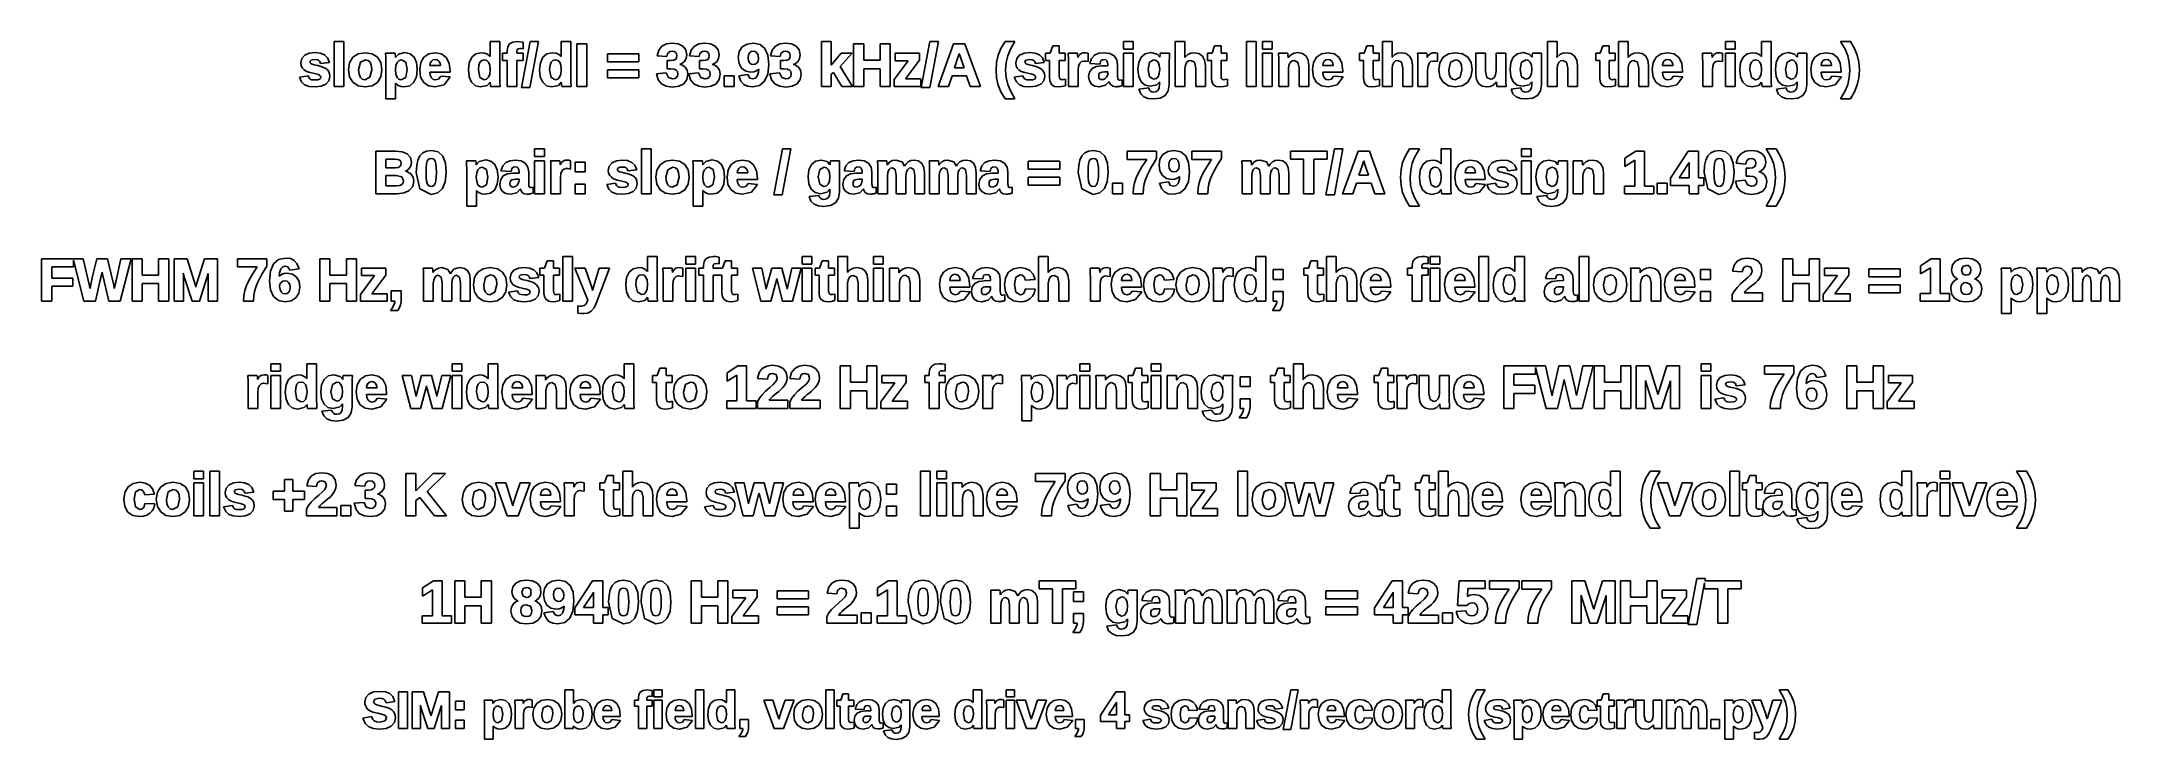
# Model space of a CAD drawing. Header units: metres. Extents: x 7 to 143, y 7 to 53.
import ezdxf

# ---------------------------------------------------------------- set-up
doc = ezdxf.new("R2010")
doc.units = ezdxf.units.M

msp = doc.modelspace()

# ---------------------------------------------------------------- linework, layer by layer
for p, q in [((27.0259, 52.8939), (26.3923, 52.8939)), ((26.3923, 52.8939), (26.3923, 49.9761)), ((27.0259, 49.9761), (27.0259, 52.8939)), ((37.1866, 52.8939), (36.5531, 52.8939)), ((36.5531, 52.8939), (36.5531, 52.0936)), ((37.1866, 50.4742), (37.1866, 52.8939)), ((38.0381, 52.8586), (37.8322, 52.7469)), ((38.3152, 52.894), (38.0381, 52.8586)), ((38.4811, 52.8861), (38.3152, 52.894)), ((38.7052, 52.8575), (38.4811, 52.8861)), ((39.1665, 52.8939), (38.5948, 49.8983)), ((38.7052, 52.4109), (38.7052, 52.8575)), ((39.1582, 49.8983), (39.72, 52.8939)), ((39.72, 52.8939), (39.1665, 52.8939)), ((41.8263, 52.8939), (41.1927, 52.8939)), ((41.1927, 52.8939), (41.1927, 52.0936)), ((41.8263, 50.4742), (41.8263, 52.8939)), ((58.7893, 52.8939), (58.1558, 52.8939)), ((58.1558, 52.8939), (58.1558, 49.9761)), ((58.7893, 51.3645), (58.7893, 52.8939)), ((65.237, 52.8939), (64.6654, 49.8983)), ((65.2287, 49.8983), (65.7905, 52.8939)), ((65.7905, 52.8939), (65.237, 52.8939)), ((70.1291, 52.8939), (69.8558, 52.4394)), ((70.7793, 52.8939), (70.1291, 52.8939)), ((70.4769, 52.3895), (70.7793, 52.8939)), ((78.4864, 52.8939), (77.8528, 52.8939)), ((77.8528, 52.8939), (77.8528, 52.4008)), ((78.4864, 52.4008), (78.4864, 52.8939)), ((81.8614, 52.8939), (81.2278, 52.8939)), ((81.2278, 52.8939), (81.2278, 49.9761)), ((81.8614, 52.0744), (81.8614, 52.8939)), ((86.501, 52.8939), (85.8674, 52.8939)), ((85.8674, 52.8939), (85.8674, 49.9761)), ((86.501, 49.9761), (86.501, 52.8939)), ((87.5561, 52.8939), (86.9225, 52.8939)), ((86.9225, 52.8939), (86.9225, 52.4008)), ((87.5561, 52.4008), (87.5561, 52.8939)), ((95.363, 52.8939), (94.7294, 52.8939)), ((94.7294, 52.8939), (94.7294, 49.9761)), ((95.363, 52.0744), (95.363, 52.8939)), ((106.12, 52.8939), (105.487, 52.8939)), ((105.487, 52.8939), (105.487, 49.9761)), ((106.12, 52.0744), (106.12, 52.8939)), ((110.76, 52.8939), (110.126, 52.8939)), ((110.126, 52.8939), (110.126, 49.9761)), ((110.76, 52.0744), (110.76, 52.8939)), ((117.725, 52.8939), (117.091, 52.8939)), ((117.091, 52.8939), (117.091, 52.4008)), ((117.725, 52.4008), (117.725, 52.8939)), ((120.079, 52.8939), (119.445, 52.8939)), ((119.445, 52.8939), (119.445, 52.0936)), ((120.079, 50.4742), (120.079, 52.8939)), ((125.242, 52.8939), (124.592, 52.8939)), ((124.592, 52.8939), (124.893, 52.3921)), ((125.517, 52.4362), (125.242, 52.8939)), ((24.2876, 51.7825), (24.2263, 51.4999)), ((24.2263, 51.4999), (24.249, 51.3194)), ((24.4734, 51.9973), (24.2876, 51.7825)), ((24.7647, 52.1282), (24.4734, 51.9973)), ((25.1466, 52.1707), (24.7647, 52.1282)), ((24.8183, 51.5543), (24.8356, 51.6255)), ((24.8311, 51.4983), (24.8183, 51.5543)), ((24.8708, 51.4538), (24.8311, 51.4983)), ((24.8356, 51.6255), (24.8872, 51.6724)), ((24.8872, 51.6724), (24.9897, 51.7038)), ((24.9897, 51.7038), (25.1462, 51.7152)), ((25.1462, 51.7152), (25.3024, 51.7008)), ((25.4897, 52.1338), (25.1466, 52.1707)), ((25.3024, 51.7008), (25.4007, 51.6614)), ((25.4007, 51.6614), (25.4586, 51.5994)), ((25.4586, 51.5994), (25.5079, 51.4628)), ((25.7641, 52.0206), (25.4897, 52.1338)), ((25.5079, 51.4628), (26.0859, 51.5232)), ((25.9596, 51.8325), (25.7641, 52.0206)), ((26.0859, 51.5232), (25.9596, 51.8325)), ((27.3983, 51.5154), (27.3272, 51.0553)), ((27.6145, 51.8704), (27.3983, 51.5154)), ((27.9609, 52.0952), (27.6145, 51.8704)), ((28.4163, 52.1692), (27.9609, 52.0952)), ((27.9885, 51.0519), (28.1028, 51.5431)), ((28.1028, 51.5431), (28.4305, 51.6997)), ((28.878, 52.0978), (28.4163, 52.1692)), ((28.4305, 51.6997), (28.6023, 51.6644)), ((28.6023, 51.6644), (28.73, 51.5565)), ((28.73, 51.5565), (28.8122, 51.3591)), ((29.2214, 51.88), (28.878, 52.0978)), ((29.4312, 51.5268), (29.2214, 51.88)), ((29.4999, 51.055), (29.4312, 51.5268)), ((30.3626, 52.1306), (29.7493, 52.1306)), ((29.7493, 52.1306), (29.7635, 51.8693)), ((29.7635, 51.8693), (29.7673, 51.6078)), ((29.7673, 51.6078), (29.7673, 49.1692)), ((30.3789, 52.0362), (30.3626, 52.1306)), ((30.3865, 51.9492), (30.3789, 52.0362)), ((30.3906, 51.8655), (30.3865, 51.9492)), ((30.5786, 52.0749), (30.3906, 51.8655)), ((30.4206, 51.3333), (30.4992, 51.5403)), ((30.4992, 51.5403), (30.6198, 51.6623)), ((31.0074, 52.1755), (30.5786, 52.0749)), ((30.6198, 51.6623), (30.775, 51.7008)), ((30.775, 51.7008), (31.0551, 51.5484)), ((31.3495, 52.1013), (31.0074, 52.1755)), ((31.0551, 51.5484), (31.1542, 51.0627)), ((31.6053, 51.8784), (31.3495, 52.1013)), ((31.7611, 51.5267), (31.6053, 51.8784)), ((31.8119, 51.0628), (31.7611, 51.5267)), ((32.0324, 51.5293), (31.967, 51.063)), ((32.2324, 51.8801), (32.0324, 51.5293)), ((32.5563, 52.0977), (32.2324, 51.8801)), ((32.9864, 52.1693), (32.5563, 52.0977)), ((32.639, 51.335), (32.6594, 51.4794)), ((32.6594, 51.4794), (32.7286, 51.6193)), ((32.7286, 51.6193), (32.8335, 51.703)), ((32.8335, 51.703), (32.9782, 51.7315)), ((32.9782, 51.7315), (33.1158, 51.7045)), ((33.397, 52.0921), (32.9864, 52.1693)), ((33.1158, 51.7045), (33.2202, 51.625)), ((33.2202, 51.625), (33.2934, 51.4863)), ((33.2934, 51.4863), (33.3195, 51.335)), ((33.7017, 51.8576), (33.397, 52.0921)), ((33.8856, 51.4779), (33.7017, 51.8576)), ((35.1951, 51.5177), (35.142, 51.0516)), ((35.3576, 51.8714), (35.1951, 51.5177)), ((35.6248, 52.0954), (35.3576, 51.8714)), ((35.9798, 52.1691), (35.6248, 52.0954)), ((35.824, 51.3519), (35.8963, 51.5546)), ((35.8963, 51.5546), (36.0101, 51.6669)), ((36.1978, 52.1447), (35.9798, 52.1691)), ((36.0101, 51.6669), (36.172, 51.7045)), ((36.172, 51.7045), (36.3371, 51.6656)), ((36.3846, 52.0711), (36.1978, 52.1447)), ((36.3371, 51.6656), (36.4568, 51.5484)), ((36.5369, 51.9479), (36.3846, 52.0711)), ((36.4568, 51.5484), (36.5338, 51.3473)), ((36.555, 51.9202), (36.5369, 51.9479)), ((36.5531, 52.0936), (36.555, 51.9202)), ((37.6691, 52.1306), (37.3691, 52.1306)), ((37.3691, 52.1306), (37.3691, 51.6698)), ((37.3691, 51.6698), (37.6691, 51.6698)), ((37.7083, 52.5564), (37.6691, 52.2989)), ((37.6691, 52.2989), (37.6691, 52.1306)), ((37.6691, 51.6698), (37.6691, 49.9761)), ((37.8322, 52.7469), (37.7083, 52.5564)), ((38.3008, 52.239), (38.3132, 52.3422)), ((38.3008, 52.1306), (38.3008, 52.239)), ((38.7052, 52.1306), (38.3008, 52.1306)), ((38.3008, 51.6698), (38.7052, 51.6698)), ((38.3008, 49.9761), (38.3008, 51.6698)), ((38.3132, 52.3422), (38.3432, 52.3955)), ((38.3432, 52.3955), (38.3981, 52.4248)), ((38.3981, 52.4248), (38.501, 52.4367)), ((38.501, 52.4367), (38.5719, 52.4328)), ((38.5719, 52.4328), (38.7052, 52.4109)), ((38.7052, 51.6698), (38.7052, 52.1306)), ((39.8347, 51.5177), (39.7816, 51.0516)), ((39.9972, 51.8714), (39.8347, 51.5177)), ((40.2645, 52.0954), (39.9972, 51.8714)), ((40.6195, 52.1691), (40.2645, 52.0954)), ((40.4637, 51.3519), (40.536, 51.5546)), ((40.536, 51.5546), (40.6498, 51.6669)), ((40.8374, 52.1447), (40.6195, 52.1691)), ((40.6498, 51.6669), (40.8116, 51.7045)), ((40.8116, 51.7045), (40.9768, 51.6656)), ((41.0242, 52.0711), (40.8374, 52.1447)), ((40.9768, 51.6656), (41.0965, 51.5484)), ((41.1765, 51.9479), (41.0242, 52.0711)), ((41.0965, 51.5484), (41.1734, 51.3473)), ((41.1947, 51.9202), (41.1765, 51.9479)), ((41.1927, 52.0936), (41.1947, 51.9202)), ((42.8625, 52.7515), (42.2024, 52.7515)), ((42.2024, 52.7515), (42.2024, 49.9761)), ((42.8625, 49.9761), (42.8625, 52.7515)), ((46.264, 52.0983), (44.2139, 52.0983)), ((44.2139, 52.0983), (44.2139, 51.5749)), ((44.2139, 51.5749), (46.264, 51.5749)), ((46.264, 51.5749), (46.264, 52.0983)), ((47.558, 52.3369), (47.4445, 51.9592)), ((47.4445, 51.9592), (48.0823, 51.9138)), ((47.765, 52.5855), (47.558, 52.3369)), ((48.0641, 52.7408), (47.765, 52.5855)), ((48.4367, 52.7918), (48.0641, 52.7408)), ((48.0823, 51.9138), (48.1269, 52.0933)), ((48.3239, 51.6502), (48.1021, 51.6502)), ((48.1021, 51.6502), (48.1021, 51.1192)), ((48.1269, 52.0933), (48.1949, 52.187)), ((48.1949, 52.187), (48.2951, 52.2452)), ((48.2951, 52.2452), (48.4274, 52.2654)), ((48.5138, 51.6724), (48.3239, 51.6502)), ((48.4274, 52.2654), (48.5652, 52.2446)), ((48.8255, 52.7426), (48.4367, 52.7918)), ((48.6398, 51.7339), (48.5138, 51.6724)), ((48.5652, 52.2446), (48.6597, 52.1858)), ((48.7123, 51.8292), (48.6398, 51.7339)), ((48.6597, 52.1858), (48.7173, 52.0925)), ((48.7375, 51.9636), (48.7123, 51.8292)), ((48.7173, 52.0925), (48.7375, 51.9636)), ((49.1253, 52.5921), (48.8255, 52.7426)), ((49.0259, 51.438), (49.22, 51.5831)), ((49.3169, 52.3487), (49.1253, 52.5921)), ((49.22, 51.5831), (49.3404, 51.7835)), ((49.3801, 52.0302), (49.3169, 52.3487)), ((49.3404, 51.7835), (49.3801, 52.0302)), ((49.6701, 52.3369), (49.5566, 51.9592)), ((49.5566, 51.9592), (50.1944, 51.9138)), ((49.8772, 52.5855), (49.6701, 52.3369)), ((50.1762, 52.7408), (49.8772, 52.5855)), ((50.5488, 52.7918), (50.1762, 52.7408)), ((50.1944, 51.9138), (50.239, 52.0933)), ((50.436, 51.6502), (50.2142, 51.6502)), ((50.2142, 51.6502), (50.2142, 51.1192)), ((50.239, 52.0933), (50.307, 52.187)), ((50.307, 52.187), (50.4072, 52.2452)), ((50.4072, 52.2452), (50.5396, 52.2654)), ((50.6259, 51.6724), (50.436, 51.6502)), ((50.5396, 52.2654), (50.6773, 52.2446)), ((50.9376, 52.7426), (50.5488, 52.7918)), ((50.7519, 51.7339), (50.6259, 51.6724)), ((50.6773, 52.2446), (50.7719, 52.1858)), ((50.8244, 51.8292), (50.7519, 51.7339)), ((50.7719, 52.1858), (50.8294, 52.0925)), ((50.8496, 51.9636), (50.8244, 51.8292)), ((50.8294, 52.0925), (50.8496, 51.9636)), ((51.2374, 52.5921), (50.9376, 52.7426)), ((51.138, 51.438), (51.3321, 51.5831)), ((51.429, 52.3487), (51.2374, 52.5921)), ((51.3321, 51.5831), (51.4525, 51.7835)), ((51.4922, 52.0302), (51.429, 52.3487)), ((51.4525, 51.7835), (51.4922, 52.0302)), ((52.803, 52.2389), (52.7391, 51.8456)), ((52.7391, 51.8456), (52.7935, 51.4614)), ((52.998, 52.5408), (52.803, 52.2389)), ((53.3109, 52.7299), (52.998, 52.5408)), ((53.7251, 52.7921), (53.3109, 52.7299)), ((53.3812, 51.8413), (53.4048, 52.0281)), ((53.4046, 51.6556), (53.3812, 51.8413)), ((53.4718, 51.5168), (53.4046, 51.6556)), ((53.4048, 52.0281), (53.4722, 52.1633)), ((53.5745, 51.4313), (53.4718, 51.5168)), ((53.4722, 52.1633), (53.5745, 52.2449)), ((53.5745, 52.2449), (53.71, 52.2725)), ((53.71, 52.2725), (53.8499, 52.2408)), ((54.1652, 52.7045), (53.7251, 52.7921)), ((53.9594, 51.5035), (53.8493, 51.4278)), ((53.8499, 52.2408), (53.9595, 52.1456)), ((54.0333, 51.6225), (53.9594, 51.5035)), ((53.9595, 52.1456), (54.0334, 51.9898)), ((54.0588, 51.7815), (54.0333, 51.6225)), ((54.0334, 51.9898), (54.0588, 51.7815)), ((54.4802, 52.4386), (54.1652, 52.7045)), ((54.6636, 52.0036), (54.4802, 52.4386)), ((54.7235, 51.4064), (54.6636, 52.0036)), ((54.9494, 52.3369), (54.836, 51.9592)), ((54.836, 51.9592), (55.4738, 51.9138)), ((55.1565, 52.5855), (54.9494, 52.3369)), ((55.4556, 52.7408), (55.1565, 52.5855)), ((55.8281, 52.7918), (55.4556, 52.7408)), ((55.4738, 51.9138), (55.5183, 52.0933)), ((55.7153, 51.6502), (55.4936, 51.6502)), ((55.4936, 51.6502), (55.4936, 51.1192)), ((55.5183, 52.0933), (55.5864, 52.187)), ((55.5864, 52.187), (55.6865, 52.2452)), ((55.6865, 52.2452), (55.8189, 52.2654)), ((55.9053, 51.6724), (55.7153, 51.6502)), ((55.8189, 52.2654), (55.9567, 52.2446)), ((56.217, 52.7426), (55.8281, 52.7918)), ((56.0312, 51.7339), (55.9053, 51.6724)), ((55.9567, 52.2446), (56.0512, 52.1858)), ((56.1038, 51.8292), (56.0312, 51.7339)), ((56.0512, 52.1858), (56.1088, 52.0925)), ((56.129, 51.9636), (56.1038, 51.8292)), ((56.1088, 52.0925), (56.129, 51.9636)), ((56.5168, 52.5921), (56.217, 52.7426)), ((56.4174, 51.438), (56.6114, 51.5831)), ((56.7084, 52.3487), (56.5168, 52.5921)), ((56.6114, 51.5831), (56.7318, 51.7835)), ((56.7716, 52.0302), (56.7084, 52.3487)), ((56.7318, 51.7835), (56.7716, 52.0302)), ((59.4493, 52.1306), (58.7893, 51.3645)), ((59.3864, 51.2737), (60.158, 52.1306)), ((60.158, 52.1306), (59.4493, 52.1306)), ((60.9166, 52.7515), (60.2565, 52.7515)), ((60.2565, 52.7515), (60.2565, 49.9761)), ((60.9166, 51.6863), (60.9166, 52.7515)), ((61.9825, 51.6863), (60.9166, 51.6863)), ((62.6426, 52.7515), (61.9825, 52.7515)), ((61.9825, 52.7515), (61.9825, 51.6863)), ((62.6426, 49.9761), (62.6426, 52.7515)), ((63.8112, 51.6451), (62.8947, 50.4206)), ((64.5497, 52.1306), (62.9725, 52.1306)), ((62.9725, 52.1306), (62.9725, 51.6451)), ((62.9725, 51.6451), (63.8112, 51.6451)), ((63.6389, 50.4654), (64.5497, 51.6823)), ((64.5497, 51.6823), (64.5497, 52.1306)), ((66.7808, 52.7515), (65.7684, 49.9761)), ((67.5116, 52.7515), (66.7808, 52.7515)), ((66.8326, 51.1812), (67.0416, 51.7921)), ((67.0416, 51.7921), (67.1369, 52.0769)), ((67.1369, 52.0769), (67.1478, 52.1135)), ((67.1478, 52.1135), (67.2202, 51.8845)), ((67.2202, 51.8845), (67.4616, 51.1812)), ((68.5201, 49.9761), (67.5116, 52.7515)), ((69.5771, 51.5453), (69.5434, 51.0343)), ((69.6785, 52.0053), (69.5771, 51.5453)), ((69.8558, 52.4394), (69.6785, 52.0053)), ((70.1696, 51.0325), (70.203, 51.5226)), ((70.203, 51.5226), (70.303, 51.9667)), ((70.303, 51.9667), (70.4769, 52.3895)), ((70.8934, 51.7825), (70.8322, 51.4999)), ((70.8322, 51.4999), (70.8548, 51.3194)), ((71.0792, 51.9973), (70.8934, 51.7825)), ((71.3706, 52.1282), (71.0792, 51.9973)), ((71.7524, 52.1707), (71.3706, 52.1282)), ((71.4241, 51.5542), (71.4414, 51.6255)), ((71.4369, 51.4983), (71.4241, 51.5542)), ((71.4766, 51.4538), (71.4369, 51.4983)), ((71.4414, 51.6255), (71.493, 51.6724)), ((71.493, 51.6724), (71.5956, 51.7038)), ((71.5956, 51.7038), (71.752, 51.7152)), ((71.752, 51.7152), (71.9082, 51.7008)), ((72.0956, 52.1338), (71.7524, 52.1707)), ((71.9082, 51.7008), (72.0065, 51.6614)), ((72.0065, 51.6614), (72.0645, 51.5994)), ((72.0645, 51.5994), (72.1137, 51.4628)), ((72.3699, 52.0206), (72.0956, 52.1338)), ((72.1137, 51.4628), (72.6917, 51.5232)), ((72.5654, 51.8325), (72.3699, 52.0206)), ((72.6917, 51.5232), (72.5654, 51.8325)), ((73.0752, 52.1306), (72.7741, 52.1306)), ((72.7741, 52.1306), (72.7741, 51.6698)), ((72.7741, 51.6698), (73.0342, 51.6698)), ((73.0342, 51.6698), (73.0342, 50.5049)), ((73.2423, 52.6129), (73.0752, 52.1306)), ((73.6621, 52.6129), (73.2423, 52.6129)), ((73.6621, 52.1306), (73.6621, 52.6129)), ((74.0513, 52.1306), (73.6621, 52.1306)), ((73.6621, 50.6553), (73.6621, 51.6698)), ((73.6621, 51.6698), (74.0513, 51.6698)), ((74.0513, 51.6698), (74.0513, 52.1306)), ((74.8519, 52.1306), (74.2446, 52.1306)), ((74.2446, 52.1306), (74.2532, 51.9839)), ((74.2532, 51.9839), (74.2581, 51.8788)), ((74.2581, 51.8788), (74.2616, 51.7522)), ((74.2616, 51.7522), (74.2628, 51.5979)), ((74.2628, 51.5979), (74.2628, 49.9761)), ((74.863, 52.0154), (74.8519, 52.1306)), ((74.8716, 51.8754), (74.863, 52.0154)), ((74.8725, 51.8578), (74.8716, 51.8754)), ((74.936, 51.9753), (74.8725, 51.8578)), ((74.9232, 51.3002), (74.9993, 51.4834)), ((75.0101, 52.0611), (74.936, 51.9753)), ((74.9993, 51.4834), (75.1145, 51.588)), ((75.0989, 52.1228), (75.0101, 52.0611)), ((75.2051, 52.159), (75.0989, 52.1228)), ((75.1145, 51.588), (75.2719, 51.6239)), ((75.3301, 52.1706), (75.2051, 52.159)), ((75.2719, 51.6239), (75.3682, 51.6174)), ((75.4321, 52.1628), (75.3301, 52.1706)), ((75.3682, 51.6174), (75.5457, 51.5862)), ((75.5457, 52.1294), (75.4321, 52.1628)), ((75.5457, 51.5862), (75.5457, 52.1294)), ((75.7768, 51.7994), (75.6564, 51.4623)), ((75.9711, 52.0054), (75.7768, 51.7994)), ((76.2511, 52.1287), (75.9711, 52.0054)), ((76.6097, 52.1689), (76.2511, 52.1287)), ((76.322, 51.4305), (76.3595, 51.5968)), ((76.3595, 51.5968), (76.4045, 51.6683)), ((76.4045, 51.6683), (76.4741, 51.7078)), ((76.4741, 51.7078), (76.5851, 51.7224)), ((76.5851, 51.7224), (76.7023, 51.7015)), ((76.97, 52.1188), (76.6097, 52.1689)), ((76.7023, 51.7015), (76.775, 51.6439)), ((76.775, 51.6439), (76.8197, 51.5389)), ((76.8197, 51.5389), (76.8363, 51.3737)), ((77.2438, 51.9646), (76.97, 52.1188)), ((77.4146, 51.7137), (77.2438, 51.9646)), ((77.4698, 51.386), (77.4146, 51.7137)), ((77.8528, 52.4008), (78.4864, 52.4008)), ((78.4864, 52.1306), (77.8528, 52.1306)), ((77.8528, 52.1306), (77.8528, 49.9761)), ((78.4864, 49.9761), (78.4864, 52.1306)), ((78.848, 51.5298), (78.7956, 51.0705)), ((79.0085, 51.8783), (78.848, 51.5298)), ((79.2762, 52.0986), (79.0085, 51.8783)), ((79.6407, 52.1716), (79.2762, 52.0986)), ((79.4534, 51.0705), (79.5533, 51.55)), ((79.5533, 51.55), (79.8363, 51.7009)), ((80.0462, 52.0727), (79.6407, 52.1716)), ((79.8363, 51.7009), (79.9894, 51.6642)), ((79.9894, 51.6642), (80.1088, 51.548)), ((80.2245, 51.8677), (80.0462, 52.0727)), ((80.1088, 51.548), (80.187, 51.352)), ((80.2287, 51.9344), (80.2245, 51.8677)), ((80.2377, 52.0314), (80.2287, 51.9344)), ((80.2542, 52.1306), (80.2377, 52.0314)), ((80.8536, 52.1306), (80.2542, 52.1306)), ((80.8403, 51.6059), (80.8431, 51.8586)), ((80.8403, 50.0848), (80.8403, 51.6059)), ((80.8431, 51.8586), (80.8536, 52.1306)), ((81.8865, 51.9054), (81.8568, 51.8559)), ((81.8568, 51.8559), (81.8575, 51.8684)), ((81.8575, 51.8684), (81.8614, 52.0744)), ((82.0473, 52.0545), (81.8865, 51.9054)), ((81.8896, 51.3481), (81.971, 51.5215)), ((81.971, 51.5215), (82.0915, 51.6307)), ((82.2406, 52.1406), (82.0473, 52.0545)), ((82.0915, 51.6307), (82.2364, 51.6651)), ((82.2364, 51.6651), (82.4737, 51.5483)), ((82.4657, 52.1691), (82.2406, 52.1406)), ((82.7728, 52.1155), (82.4657, 52.1691)), ((82.4737, 51.5483), (82.5588, 51.1712)), ((83.0044, 51.9512), (82.7728, 52.1155)), ((83.1452, 51.6848), (83.0044, 51.9512)), ((83.1905, 51.3318), (83.1452, 51.6848)), ((83.6247, 52.1306), (83.3235, 52.1306)), ((83.3235, 52.1306), (83.3235, 51.6698)), ((83.3235, 51.6698), (83.5837, 51.6698)), ((83.5837, 51.6698), (83.5837, 50.5049)), ((83.7918, 52.6129), (83.6247, 52.1306)), ((84.2115, 52.6129), (83.7918, 52.6129)), ((84.2115, 52.1306), (84.2115, 52.6129)), ((84.6008, 52.1306), (84.2115, 52.1306)), ((84.2115, 50.6553), (84.2115, 51.6698)), ((84.2115, 51.6698), (84.6008, 51.6698)), ((84.6008, 51.6698), (84.6008, 52.1306)), ((86.9225, 52.4008), (87.5561, 52.4008)), ((87.5561, 52.1306), (86.9225, 52.1306)), ((86.9225, 52.1306), (86.9225, 49.9761)), ((87.5561, 49.9761), (87.5561, 52.1306)), ((88.5666, 52.1306), (87.9594, 52.1306)), ((87.9594, 52.1306), (87.968, 51.9885)), ((87.968, 51.9885), (87.973, 51.8891)), ((87.973, 51.8891), (87.9765, 51.7708)), ((87.9765, 51.7708), (87.9777, 51.6207)), ((87.9777, 51.6207), (87.9777, 49.9761)), ((88.5779, 52.0185), (88.5666, 52.1306)), ((88.5865, 51.8909), (88.5779, 52.0185)), ((88.5898, 51.8296), (88.5865, 51.8909)), ((88.6364, 51.9073), (88.5898, 51.8296)), ((88.7972, 52.0564), (88.6364, 51.9073)), ((88.6396, 51.35), (88.7209, 51.5233)), ((88.7209, 51.5233), (88.8414, 51.6326)), ((88.9905, 52.1425), (88.7972, 52.0564)), ((88.8414, 51.6326), (88.9863, 51.667)), ((88.9863, 51.667), (89.2236, 51.5502)), ((89.2156, 52.171), (88.9905, 52.1425)), ((89.5228, 52.1174), (89.2156, 52.171)), ((89.2236, 51.5502), (89.3087, 51.1731)), ((89.7543, 51.9531), (89.5228, 52.1174)), ((89.8951, 51.6867), (89.7543, 51.9531)), ((89.9404, 51.3337), (89.8951, 51.6867)), ((90.2428, 51.5293), (90.1774, 51.063)), ((90.4428, 51.8801), (90.2428, 51.5293)), ((90.7668, 52.0977), (90.4428, 51.8801)), ((91.1968, 52.1693), (90.7668, 52.0977)), ((90.8494, 51.335), (90.8699, 51.4794)), ((90.8699, 51.4794), (90.939, 51.6193)), ((90.939, 51.6193), (91.0439, 51.703)), ((91.0439, 51.703), (91.1887, 51.7315)), ((91.1887, 51.7315), (91.3262, 51.7045)), ((91.6075, 52.0921), (91.1968, 52.1693)), ((91.3262, 51.7045), (91.4306, 51.625)), ((91.4306, 51.625), (91.5039, 51.4863)), ((91.5039, 51.4863), (91.53, 51.335)), ((91.9121, 51.8576), (91.6075, 52.0921)), ((92.0961, 51.4779), (91.9121, 51.8576)), ((93.5418, 52.1306), (93.2407, 52.1306)), ((93.2407, 52.1306), (93.2407, 51.6698)), ((93.2407, 51.6698), (93.5009, 51.6698)), ((93.5009, 51.6698), (93.5009, 50.5049)), ((93.7089, 52.6129), (93.5418, 52.1306)), ((94.1287, 52.6129), (93.7089, 52.6129)), ((94.1287, 52.1306), (94.1287, 52.6129)), ((94.5179, 52.1306), (94.1287, 52.1306)), ((94.1287, 50.6553), (94.1287, 51.6698)), ((94.1287, 51.6698), (94.5179, 51.6698)), ((94.5179, 51.6698), (94.5179, 52.1306)), ((95.3882, 51.9054), (95.3585, 51.8559)), ((95.3585, 51.8559), (95.3592, 51.8684)), ((95.3592, 51.8684), (95.363, 52.0744)), ((95.549, 52.0545), (95.3882, 51.9054)), ((95.3913, 51.3481), (95.4727, 51.5215)), ((95.4727, 51.5215), (95.5931, 51.6307)), ((95.7423, 52.1406), (95.549, 52.0545)), ((95.5931, 51.6307), (95.7381, 51.6651)), ((95.7381, 51.6651), (95.9754, 51.5483)), ((95.9674, 52.1691), (95.7423, 52.1406)), ((96.2745, 52.1155), (95.9674, 52.1691)), ((95.9754, 51.5483), (96.0605, 51.1712)), ((96.5061, 51.9512), (96.2745, 52.1155)), ((96.6469, 51.6848), (96.5061, 51.9512)), ((96.6921, 51.3318), (96.6469, 51.6848)), ((97.6383, 52.1306), (97.0311, 52.1306)), ((97.0311, 52.1306), (97.0396, 51.9839)), ((97.0396, 51.9839), (97.0445, 51.8788)), ((97.0445, 51.8788), (97.0481, 51.7522)), ((97.0481, 51.7522), (97.0493, 51.5979)), ((97.0493, 51.5979), (97.0493, 49.9761)), ((97.6494, 52.0154), (97.6383, 52.1306)), ((97.6581, 51.8754), (97.6494, 52.0154)), ((97.6589, 51.8577), (97.6581, 51.8754)), ((97.7224, 51.9753), (97.6589, 51.8577)), ((97.7096, 51.3002), (97.7858, 51.4833)), ((97.7966, 52.0611), (97.7224, 51.9753)), ((97.7858, 51.4833), (97.901, 51.588)), ((97.8853, 52.1228), (97.7966, 52.0611)), ((97.9916, 52.159), (97.8853, 52.1228)), ((97.901, 51.588), (98.0583, 51.6239)), ((98.1166, 52.1706), (97.9916, 52.159)), ((98.0583, 51.6239), (98.1546, 51.6174)), ((98.2186, 52.1628), (98.1166, 52.1706)), ((98.1546, 51.6174), (98.3322, 51.5862)), ((98.3322, 52.1294), (98.2186, 52.1628)), ((98.3322, 51.5862), (98.3322, 52.1294)), ((98.478, 51.5154), (98.407, 51.0553)), ((98.6942, 51.8704), (98.478, 51.5154)), ((99.0406, 52.0952), (98.6942, 51.8704)), ((99.496, 52.1692), (99.0406, 52.0952)), ((99.0683, 51.0519), (99.1825, 51.5431)), ((99.1825, 51.5431), (99.5102, 51.6997)), ((99.9577, 52.0978), (99.496, 52.1692)), ((99.5102, 51.6997), (99.682, 51.6644)), ((99.682, 51.6644), (99.8097, 51.5565)), ((99.8097, 51.5565), (99.8919, 51.3591)), ((100.301, 51.88), (99.9577, 52.0978)), ((100.511, 51.5268), (100.301, 51.88)), ((100.58, 51.055), (100.511, 51.5268)), ((101.45, 52.1306), (100.817, 52.1306)), ((100.817, 52.1306), (100.817, 50.7729)), ((101.45, 50.9336), (101.45, 52.1306)), ((102.779, 52.1306), (102.146, 52.1306)), ((102.146, 52.1306), (102.146, 50.9824)), ((102.779, 50.4856), (102.779, 52.1306)), ((103.107, 51.5298), (103.054, 51.0705)), ((103.267, 51.8783), (103.107, 51.5298)), ((103.535, 52.0986), (103.267, 51.8783)), ((103.9, 52.1716), (103.535, 52.0986)), ((103.712, 51.0705), (103.812, 51.55)), ((103.812, 51.55), (104.095, 51.7009)), ((104.305, 52.0727), (103.9, 52.1716)), ((104.095, 51.7009), (104.248, 51.6642)), ((104.248, 51.6642), (104.368, 51.548)), ((104.483, 51.8677), (104.305, 52.0727)), ((104.368, 51.548), (104.446, 51.352)), ((104.488, 51.9344), (104.483, 51.8677)), ((104.497, 52.0315), (104.488, 51.9344)), ((104.513, 52.1306), (104.497, 52.0315)), ((105.112, 52.1306), (104.513, 52.1306)), ((105.099, 51.6059), (105.102, 51.8585)), ((105.099, 50.0848), (105.099, 51.6059)), ((105.102, 51.8585), (105.112, 52.1306)), ((106.116, 51.8684), (106.12, 52.0744)), ((106.145, 51.9054), (106.116, 51.8559)), ((106.116, 51.8559), (106.116, 51.8684)), ((106.306, 52.0545), (106.145, 51.9054)), ((106.148, 51.3481), (106.23, 51.5215)), ((106.23, 51.5215), (106.35, 51.6307)), ((106.499, 52.1406), (106.306, 52.0545)), ((106.35, 51.6307), (106.495, 51.6651)), ((106.495, 51.6651), (106.733, 51.5483)), ((106.725, 52.1691), (106.499, 52.1406)), ((107.032, 52.1155), (106.725, 52.1691)), ((106.733, 51.5483), (106.818, 51.1712)), ((107.263, 51.9512), (107.032, 52.1155)), ((107.404, 51.6848), (107.263, 51.9512)), ((107.449, 51.3318), (107.404, 51.6848)), ((108.939, 52.1306), (108.638, 52.1306)), ((108.638, 52.1306), (108.638, 51.6698)), ((108.638, 51.6698), (108.898, 51.6698)), ((108.898, 51.6698), (108.898, 50.5049)), ((109.106, 52.6129), (108.939, 52.1306)), ((109.526, 52.6129), (109.106, 52.6129)), ((109.526, 52.1306), (109.526, 52.6129)), ((109.915, 52.1306), (109.526, 52.1306)), ((109.526, 50.6553), (109.526, 51.6698)), ((109.526, 51.6698), (109.915, 51.6698)), ((109.915, 51.6698), (109.915, 52.1306)), ((110.785, 51.9054), (110.755, 51.8559)), ((110.755, 51.8559), (110.756, 51.8684)), ((110.756, 51.8684), (110.76, 52.0744)), ((110.946, 52.0545), (110.785, 51.9054)), ((110.788, 51.3481), (110.87, 51.5215)), ((110.87, 51.5215), (110.99, 51.6307)), ((111.139, 52.1406), (110.946, 52.0545)), ((110.99, 51.6307), (111.135, 51.6651)), ((111.135, 51.6651), (111.372, 51.5483)), ((111.364, 52.1691), (111.139, 52.1406)), ((111.671, 52.1155), (111.364, 52.1691)), ((111.372, 51.5483), (111.457, 51.1712)), ((111.903, 51.9512), (111.671, 52.1155)), ((112.044, 51.6848), (111.903, 51.9512)), ((112.089, 51.3318), (112.044, 51.6848)), ((112.391, 51.5293), (112.326, 51.063)), ((112.591, 51.8801), (112.391, 51.5293)), ((112.915, 52.0977), (112.591, 51.8801)), ((113.345, 52.1693), (112.915, 52.0977)), ((112.998, 51.335), (113.018, 51.4794)), ((113.018, 51.4794), (113.088, 51.6193)), ((113.088, 51.6193), (113.193, 51.703)), ((113.193, 51.703), (113.337, 51.7315)), ((113.337, 51.7315), (113.475, 51.7045)), ((113.756, 52.0921), (113.345, 52.1693)), ((113.475, 51.7045), (113.579, 51.625)), ((113.579, 51.625), (113.652, 51.4863)), ((113.652, 51.4863), (113.679, 51.335)), ((114.061, 51.8576), (113.756, 52.0921)), ((114.245, 51.4779), (114.061, 51.8576)), ((116.202, 52.1306), (115.595, 52.1306)), ((115.595, 52.1306), (115.604, 51.9839)), ((115.604, 51.9839), (115.609, 51.8788)), ((115.609, 51.8788), (115.612, 51.7522)), ((115.612, 51.7522), (115.613, 51.5979)), ((115.613, 51.5979), (115.613, 49.9761)), ((116.214, 52.0154), (116.202, 52.1306)), ((116.222, 51.8754), (116.214, 52.0154)), ((116.223, 51.8578), (116.222, 51.8754)), ((116.287, 51.9753), (116.223, 51.8578)), ((116.274, 51.3002), (116.35, 51.4833)), ((116.361, 52.0611), (116.287, 51.9753)), ((116.35, 51.4833), (116.465, 51.588)), ((116.449, 52.1228), (116.361, 52.0611)), ((116.556, 52.159), (116.449, 52.1228)), ((116.465, 51.588), (116.622, 51.6239)), ((116.681, 52.1706), (116.556, 52.159)), ((116.622, 51.6239), (116.719, 51.6174)), ((116.783, 52.1628), (116.681, 52.1706)), ((116.719, 51.6174), (116.896, 51.5862)), ((116.896, 52.1294), (116.783, 52.1628)), ((116.896, 51.5862), (116.896, 52.1294)), ((117.091, 52.4008), (117.725, 52.4008)), ((117.725, 52.1306), (117.091, 52.1306)), ((117.091, 52.1306), (117.091, 49.9761)), ((117.725, 49.9761), (117.725, 52.1306)), ((118.087, 51.5177), (118.034, 51.0516)), ((118.25, 51.8714), (118.087, 51.5177)), ((118.517, 52.0954), (118.25, 51.8714)), ((118.872, 52.1691), (118.517, 52.0954)), ((118.716, 51.3519), (118.788, 51.5546)), ((118.788, 51.5546), (118.902, 51.6669)), ((119.09, 52.1447), (118.872, 52.1691)), ((118.902, 51.6669), (119.064, 51.7045)), ((119.064, 51.7045), (119.229, 51.6656)), ((119.277, 52.0711), (119.09, 52.1447)), ((119.229, 51.6656), (119.349, 51.5484)), ((119.429, 51.9479), (119.277, 52.0711)), ((119.349, 51.5484), (119.426, 51.3473)), ((119.447, 51.9202), (119.429, 51.9479)), ((119.445, 52.0936), (119.447, 51.9202)), ((120.406, 51.5298), (120.354, 51.0705)), ((120.567, 51.8783), (120.406, 51.5298)), ((120.834, 52.0986), (120.567, 51.8783)), ((121.199, 52.1716), (120.834, 52.0986)), ((121.012, 51.0705), (121.112, 51.55)), ((121.112, 51.55), (121.395, 51.7009)), ((121.604, 52.0727), (121.199, 52.1716)), ((121.395, 51.7009), (121.548, 51.6642)), ((121.548, 51.6642), (121.667, 51.548)), ((121.783, 51.8677), (121.604, 52.0727)), ((121.667, 51.548), (121.745, 51.352)), ((121.787, 51.9344), (121.783, 51.8677)), ((121.796, 52.0315), (121.787, 51.9344)), ((121.812, 52.1306), (121.796, 52.0315)), ((122.412, 52.1306), (121.812, 52.1306)), ((122.399, 51.6059), (122.401, 51.8586)), ((122.399, 50.0848), (122.399, 51.6059)), ((122.401, 51.8586), (122.412, 52.1306)), ((122.731, 51.5293), (122.666, 51.063)), ((122.931, 51.8801), (122.731, 51.5293)), ((123.255, 52.0977), (122.931, 51.8801)), ((123.685, 52.1693), (123.255, 52.0977)), ((123.338, 51.335), (123.358, 51.4794)), ((123.358, 51.4794), (123.428, 51.6193)), ((123.428, 51.6193), (123.532, 51.703)), ((123.532, 51.703), (123.677, 51.7315)), ((123.677, 51.7315), (123.815, 51.7045)), ((124.096, 52.0921), (123.685, 52.1693)), ((123.815, 51.7045), (123.919, 51.625)), ((123.919, 51.625), (123.992, 51.4863)), ((123.992, 51.4863), (124.018, 51.335)), ((124.401, 51.8576), (124.096, 52.0921)), ((124.585, 51.4779), (124.401, 51.8576)), ((124.893, 52.3921), (125.067, 51.9695)), ((125.067, 51.9695), (125.168, 51.5243)), ((125.168, 51.5243), (125.202, 51.0324)), ((125.694, 52.0005), (125.517, 52.4362)), ((125.795, 51.5412), (125.694, 52.0005)), ((125.828, 51.0344), (125.795, 51.5412)), ((24.6949, 50.6642), (24.1224, 50.5784)), ((24.1224, 50.5784), (24.2659, 50.2631)), ((24.249, 51.3194), (24.3174, 51.1688)), ((24.2659, 50.2631), (24.468, 50.0784)), ((24.3174, 51.1688), (24.4285, 51.047)), ((24.4285, 51.047), (24.5779, 50.952)), ((24.5779, 50.952), (24.8172, 50.8692)), ((24.7607, 50.513), (24.6949, 50.6642)), ((24.829, 50.4457), (24.7607, 50.513)), ((24.8172, 50.8692), (25.1973, 50.7827)), ((24.9462, 50.4059), (24.829, 50.4457)), ((24.9555, 51.4126), (24.8708, 51.4538)), ((25.1429, 50.3915), (24.9462, 50.4059)), ((25.0977, 51.3754), (24.9555, 51.4126)), ((25.3251, 51.3253), (25.0977, 51.3754)), ((25.3269, 50.405), (25.1429, 50.3915)), ((25.1973, 50.7827), (25.3608, 50.7397)), ((25.5283, 51.2731), (25.3251, 51.3253)), ((25.4433, 50.4424), (25.3269, 50.405)), ((25.3608, 50.7397), (25.459, 50.6926)), ((25.5013, 50.4975), (25.4433, 50.4424)), ((25.459, 50.6926), (25.5056, 50.6413)), ((25.5206, 50.577), (25.5013, 50.4975)), ((25.5056, 50.6413), (25.5206, 50.577)), ((25.7021, 51.2142), (25.5283, 51.2731)), ((25.8415, 51.143), (25.7021, 51.2142)), ((25.9518, 51.0536), (25.8415, 51.143)), ((25.8477, 50.1166), (26.0467, 50.3362)), ((26.0384, 50.9405), (25.9518, 51.0536)), ((26.094, 50.7988), (26.0384, 50.9405)), ((26.0467, 50.3362), (26.1125, 50.6231)), ((26.1125, 50.6231), (26.094, 50.7988)), ((27.3272, 51.0553), (27.3983, 50.5935)), ((27.3983, 50.5935), (27.6144, 50.2374)), ((27.6144, 50.2374), (27.9578, 50.0118)), ((28.0167, 50.7647), (27.9885, 51.0519)), ((28.0988, 50.5612), (28.0167, 50.7647)), ((28.2258, 50.4434), (28.0988, 50.5612)), ((28.3935, 50.4053), (28.2258, 50.4434)), ((28.725, 50.5632), (28.3935, 50.4053)), ((28.8406, 51.0587), (28.725, 50.5632)), ((28.8122, 51.3591), (28.8406, 51.0587)), ((28.8601, 50.0114), (29.2088, 50.2362)), ((29.2088, 50.2362), (29.4279, 50.5921)), ((29.4279, 50.5921), (29.4999, 51.055)), ((30.3934, 51.0477), (30.4206, 51.3333)), ((30.4206, 50.7647), (30.3934, 51.0477)), ((30.4008, 50.0074), (30.3986, 50.1913)), ((30.3986, 50.1913), (30.4177, 50.1627)), ((30.4177, 50.1627), (30.5711, 50.0386)), ((30.499, 50.562), (30.4206, 50.7647)), ((30.6185, 50.4433), (30.499, 50.562)), ((30.7709, 50.4059), (30.6185, 50.4433)), ((31.054, 50.5628), (30.7709, 50.4059)), ((31.1542, 51.0627), (31.054, 50.5628)), ((31.3297, 50.0118), (31.5964, 50.2373)), ((31.5964, 50.2373), (31.7589, 50.5934)), ((31.7589, 50.5934), (31.8119, 51.0628)), ((31.967, 51.063), (32.0313, 50.5838)), ((32.0313, 50.5838), (32.2282, 50.2279)), ((32.2282, 50.2279), (32.5495, 50.0093)), ((32.6543, 50.7006), (32.6332, 50.9008)), ((32.6332, 50.9008), (33.9453, 50.9008)), ((33.3195, 51.335), (32.639, 51.335)), ((32.7298, 50.5286), (32.6543, 50.7006)), ((32.846, 50.4297), (32.7298, 50.5286)), ((33.0035, 50.3965), (32.846, 50.4297)), ((33.2048, 50.45), (33.0035, 50.3965)), ((33.3371, 50.6424), (33.2048, 50.45)), ((33.9617, 50.5882), (33.3371, 50.6424)), ((33.5628, 50.0834), (33.9617, 50.5882)), ((33.9453, 50.9689), (33.8856, 51.4779)), ((33.9453, 50.9008), (33.9453, 50.9689)), ((35.142, 51.0516), (35.1923, 50.591)), ((35.1923, 50.591), (35.3465, 50.2381)), ((35.3465, 50.2381), (35.6008, 50.0121)), ((35.7991, 51.0543), (35.824, 51.3519)), ((35.898, 50.5599), (35.7991, 51.0543)), ((36.1753, 50.406), (35.898, 50.5599)), ((36.3298, 50.4442), (36.1753, 50.406)), ((36.452, 50.5658), (36.3298, 50.4442)), ((36.3753, 50.036), (36.5617, 50.2436)), ((36.5326, 50.7738), (36.452, 50.5658)), ((36.5605, 51.0648), (36.5326, 50.7738)), ((36.5338, 51.3473), (36.5605, 51.0648)), ((36.5617, 50.2436), (36.5675, 50.165)), ((36.5675, 50.165), (36.5775, 50.0695)), ((37.1904, 50.269), (37.1866, 50.4742)), ((37.2043, 49.9761), (37.1904, 50.269)), ((39.7816, 51.0516), (39.832, 50.591)), ((39.832, 50.591), (39.9861, 50.2381)), ((39.9861, 50.2381), (40.2404, 50.0121)), ((40.4387, 51.0543), (40.4637, 51.3519)), ((40.5377, 50.5599), (40.4387, 51.0543)), ((40.815, 50.406), (40.5377, 50.5599)), ((40.9695, 50.4442), (40.815, 50.406)), ((41.0917, 50.5658), (40.9695, 50.4442)), ((41.0149, 50.036), (41.2013, 50.2436)), ((41.1722, 50.7738), (41.0917, 50.5658)), ((41.2001, 51.0648), (41.1722, 50.7738)), ((41.1734, 51.3473), (41.2001, 51.0648)), ((41.2013, 50.2436), (41.2072, 50.165)), ((41.2072, 50.165), (41.2171, 50.0695)), ((41.83, 50.269), (41.8263, 50.4742)), ((41.8439, 49.9761), (41.83, 50.269)), ((46.264, 51.0483), (44.2139, 51.0483)), ((44.2139, 51.0483), (44.2139, 50.5287)), ((44.2139, 50.5287), (46.264, 50.5287)), ((46.264, 50.5287), (46.264, 51.0483)), ((48.0383, 50.8537), (47.3997, 50.7978)), ((47.3997, 50.7978), (47.5161, 50.3992)), ((47.5161, 50.3992), (47.7312, 50.1408)), ((47.7312, 50.1408), (48.0467, 49.9835)), ((48.1791, 50.5528), (48.0383, 50.8537)), ((48.1021, 51.1192), (48.3356, 51.1192)), ((48.4508, 50.4665), (48.1791, 50.5528)), ((48.3356, 51.1192), (48.5482, 51.0965)), ((48.6006, 50.4873), (48.4508, 50.4665)), ((48.5482, 51.0965), (48.6908, 51.0332)), ((48.7095, 50.5481), (48.6006, 50.4873)), ((48.6908, 51.0332), (48.7721, 50.936)), ((48.7765, 50.649), (48.7095, 50.5481)), ((48.7721, 50.936), (48.8, 50.7997)), ((48.8, 50.7997), (48.7765, 50.649)), ((48.8668, 49.9852), (49.184, 50.1483)), ((48.9244, 51.4047), (49.0259, 51.438)), ((49.0506, 51.3729), (48.9244, 51.4047)), ((49.2677, 51.2289), (49.0506, 51.3729)), ((49.184, 50.1483), (49.383, 50.4147)), ((49.4036, 51.0226), (49.2677, 51.2289)), ((49.383, 50.4147), (49.4485, 50.7683)), ((49.4485, 50.7683), (49.4036, 51.0226)), ((50.1504, 50.8537), (49.5118, 50.7978)), ((49.5118, 50.7978), (49.6281, 50.3992)), ((49.6281, 50.3992), (49.8433, 50.1408)), ((49.8433, 50.1408), (50.1588, 49.9835)), ((50.2912, 50.5528), (50.1504, 50.8537)), ((50.2142, 51.1192), (50.4477, 51.1192)), ((50.5629, 50.4665), (50.2912, 50.5528)), ((50.4477, 51.1192), (50.6603, 51.0965)), ((50.7127, 50.4873), (50.5629, 50.4665)), ((50.6603, 51.0965), (50.8029, 51.0332)), ((50.8217, 50.5481), (50.7127, 50.4873)), ((50.8029, 51.0332), (50.8842, 50.936)), ((50.8887, 50.649), (50.8217, 50.5481)), ((50.8842, 50.936), (50.9122, 50.7997)), ((50.9122, 50.7997), (50.8887, 50.649)), ((50.9789, 49.9852), (51.2961, 50.1483)), ((51.0365, 51.4047), (51.138, 51.438)), ((51.1627, 51.3729), (51.0365, 51.4047)), ((51.3798, 51.2289), (51.1627, 51.3729)), ((51.2961, 50.1483), (51.4951, 50.4147)), ((51.5157, 51.0226), (51.3798, 51.2289)), ((51.4951, 50.4147), (51.5606, 50.7683)), ((51.5606, 50.7683), (51.5157, 51.0226)), ((52.4624, 50.6553), (51.8137, 50.6553)), ((51.8137, 50.6553), (51.8137, 49.9761)), ((52.4624, 49.9761), (52.4624, 50.6553)), ((53.3647, 50.7411), (52.7671, 50.6573)), ((52.7671, 50.6573), (52.9066, 50.3074)), ((52.7935, 51.4614), (52.9591, 51.161)), ((52.9066, 50.3074), (53.0903, 50.0984)), ((52.9591, 51.161), (53.2213, 50.9677)), ((53.2213, 50.9677), (53.5567, 50.9041)), ((53.4944, 50.5194), (53.3647, 50.7411)), ((53.6814, 50.4599), (53.4944, 50.5194)), ((53.5567, 50.9041), (53.7534, 50.9257)), ((53.7131, 51.4024), (53.5745, 51.4313)), ((53.8512, 50.5059), (53.6814, 50.4599)), ((53.8493, 51.4278), (53.7131, 51.4024)), ((53.7534, 50.9257), (53.9356, 50.9903)), ((53.9809, 50.6483), (53.8512, 50.5059)), ((53.9356, 50.9903), (54.0841, 51.0914)), ((54.0669, 50.8991), (53.9809, 50.6483)), ((54.0841, 51.0914), (54.0669, 50.8991)), ((54.121, 50.0301), (54.4542, 50.3105)), ((54.4542, 50.3105), (54.6572, 50.7712)), ((54.6572, 50.7712), (54.7235, 51.4064)), ((55.4298, 50.8537), (54.7912, 50.7978)), ((54.7912, 50.7978), (54.9075, 50.3992)), ((54.9075, 50.3992), (55.1227, 50.1408)), ((55.1227, 50.1408), (55.4382, 49.9835)), ((55.5706, 50.5528), (55.4298, 50.8537)), ((55.4936, 51.1192), (55.7271, 51.1192)), ((55.8422, 50.4665), (55.5706, 50.5528)), ((55.7271, 51.1192), (55.9397, 51.0965)), ((55.9921, 50.4873), (55.8422, 50.4665)), ((55.9397, 51.0965), (56.0823, 51.0332)), ((56.101, 50.5481), (55.9921, 50.4873)), ((56.0823, 51.0332), (56.1636, 50.936)), ((56.168, 50.649), (56.101, 50.5481)), ((56.1636, 50.936), (56.1915, 50.7997)), ((56.1915, 50.7997), (56.168, 50.649)), ((56.2583, 49.9852), (56.5755, 50.1483)), ((56.3159, 51.4047), (56.4174, 51.438)), ((56.442, 51.3729), (56.3159, 51.4047)), ((56.6591, 51.2289), (56.442, 51.3729)), ((56.5755, 50.1483), (56.7745, 50.4147)), ((56.7951, 51.0226), (56.6591, 51.2289)), ((56.7745, 50.4147), (56.84, 50.7683)), ((56.84, 50.7683), (56.7951, 51.0226)), ((58.7893, 50.7709), (58.9534, 50.8847)), ((58.7893, 49.9761), (58.7893, 50.7709)), ((58.9534, 50.8847), (59.4893, 49.9761)), ((60.1905, 49.9761), (59.3864, 51.2737)), ((60.9166, 51.123), (61.9825, 51.123)), ((60.9166, 49.9761), (60.9166, 51.123)), ((61.9825, 51.123), (61.9825, 49.9761)), ((62.8947, 50.4206), (62.8947, 49.9761)), ((64.6428, 50.4654), (63.6389, 50.4654)), ((64.6428, 49.9761), (64.6428, 50.4654)), ((66.4355, 49.9761), (66.6729, 50.6597)), ((66.6729, 50.6597), (67.6214, 50.6597)), ((67.4616, 51.1812), (66.8326, 51.1812)), ((67.6214, 50.6597), (67.8587, 49.9761)), ((69.5434, 51.0343), (69.5771, 50.5218)), ((69.5771, 50.5218), (69.6785, 50.0606)), ((70.2028, 50.5444), (70.1696, 51.0325)), ((70.3021, 50.1029), (70.2028, 50.5444)), ((71.3007, 50.6642), (70.7282, 50.5784)), ((70.7282, 50.5784), (70.8717, 50.2631)), ((70.8548, 51.3194), (70.9232, 51.1688)), ((70.8717, 50.2631), (71.0738, 50.0784)), ((70.9232, 51.1688), (71.0343, 51.047)), ((71.0343, 51.047), (71.1837, 50.952)), ((71.1837, 50.952), (71.423, 50.8692)), ((71.3665, 50.513), (71.3007, 50.6642)), ((71.4348, 50.4457), (71.3665, 50.513)), ((71.423, 50.8692), (71.8031, 50.7827)), ((71.552, 50.4059), (71.4348, 50.4457)), ((71.5613, 51.4126), (71.4766, 51.4538)), ((71.7487, 50.3915), (71.552, 50.4059)), ((71.7035, 51.3754), (71.5613, 51.4126)), ((71.9309, 51.3253), (71.7035, 51.3754)), ((71.9327, 50.405), (71.7487, 50.3915)), ((71.8031, 50.7827), (71.9666, 50.7397)), ((72.1341, 51.2731), (71.9309, 51.3253)), ((72.0491, 50.4424), (71.9327, 50.405)), ((71.9666, 50.7397), (72.0648, 50.6926)), ((72.1071, 50.4975), (72.0491, 50.4424)), ((72.0648, 50.6926), (72.1114, 50.6413)), ((72.1264, 50.577), (72.1071, 50.4975)), ((72.1114, 50.6413), (72.1264, 50.577)), ((72.3079, 51.2142), (72.1341, 51.2731)), ((72.4473, 51.143), (72.3079, 51.2142)), ((72.5576, 51.0536), (72.4473, 51.143)), ((72.4536, 50.1166), (72.6525, 50.3362)), ((72.6442, 50.9405), (72.5576, 51.0536)), ((72.6998, 50.7988), (72.6442, 50.9405)), ((72.6525, 50.3362), (72.7183, 50.6231)), ((72.7183, 50.6231), (72.6998, 50.7988)), ((73.0342, 50.5049), (73.0679, 50.2644)), ((73.0679, 50.2644), (73.1746, 50.0841)), ((73.6751, 50.5362), (73.6621, 50.6553)), ((73.7089, 50.4643), (73.6751, 50.5362)), ((73.7617, 50.4254), (73.7089, 50.4643)), ((73.8477, 50.4107), (73.7617, 50.4254)), ((73.9145, 50.4165), (73.8477, 50.4107)), ((74.0741, 50.4475), (73.9145, 50.4165)), ((74.0741, 50.0167), (74.0741, 50.4475)), ((74.8964, 51.0318), (74.9232, 51.3002)), ((74.8964, 49.9761), (74.8964, 51.0318)), ((75.6381, 50.909), (75.5824, 50.6078)), ((75.5824, 50.6078), (75.6272, 50.3276)), ((75.6272, 50.3276), (75.7643, 50.1138)), ((75.8083, 51.1328), (75.6381, 50.909)), ((75.6564, 51.4623), (76.322, 51.4305)), ((76.081, 51.268), (75.8083, 51.1328)), ((76.4403, 51.3141), (76.081, 51.268)), ((76.2398, 50.6498), (76.2487, 50.7398)), ((76.2546, 50.5376), (76.2398, 50.6498)), ((76.2487, 50.7398), (76.274, 50.8055)), ((76.2947, 50.4663), (76.2546, 50.5376)), ((76.274, 50.8055), (76.3134, 50.8524)), ((76.3547, 50.4255), (76.2947, 50.4663)), ((76.3134, 50.8524), (76.3686, 50.8862)), ((76.4371, 50.4109), (76.3547, 50.4255)), ((76.3686, 50.8862), (76.4623, 50.9102)), ((76.5417, 50.4258), (76.4371, 50.4109)), ((76.8363, 51.3208), (76.4403, 51.3141)), ((76.4623, 50.9102), (76.6155, 50.9236)), ((76.6374, 50.4709), (76.5417, 50.4258)), ((76.6155, 50.9236), (76.8363, 50.9267)), ((76.7193, 50.5431), (76.6374, 50.4709)), ((76.687, 50.0445), (76.9227, 50.2989)), ((76.7823, 50.6399), (76.7193, 50.5431)), ((76.8225, 50.753), (76.7823, 50.6399)), ((76.8363, 50.8757), (76.8225, 50.753)), ((76.8363, 51.3737), (76.8363, 51.3208)), ((76.8363, 50.9267), (76.8363, 50.8757)), ((76.9227, 50.2989), (76.9441, 50.2047)), ((76.9441, 50.2047), (77.0316, 50.0654)), ((77.4698, 50.6355), (77.4698, 51.386)), ((77.4791, 50.4971), (77.4698, 50.6355)), ((77.5025, 50.4229), (77.4791, 50.4971)), ((77.5348, 50.3923), (77.5025, 50.4229)), ((77.5928, 50.3802), (77.5348, 50.3923)), ((77.6438, 50.3826), (77.5928, 50.3802)), ((77.7566, 50.3992), (77.6438, 50.3826)), ((77.7566, 50.0134), (77.7566, 50.3992)), ((78.7956, 51.0705), (78.8465, 50.6137)), ((78.8465, 50.6137), (79.0025, 50.2687)), ((79.0025, 50.2687), (79.2585, 50.0511)), ((79.5522, 50.601), (79.4534, 51.0705)), ((79.8325, 50.4532), (79.5522, 50.601)), ((79.9886, 50.4901), (79.8325, 50.4532)), ((80.1088, 50.6061), (79.9886, 50.4901)), ((80.0338, 50.0793), (80.2119, 50.2784)), ((80.187, 50.8043), (80.1088, 50.6061)), ((80.187, 51.352), (80.2141, 51.0818)), ((80.2141, 51.0818), (80.187, 50.8043)), ((80.2119, 50.2784), (80.2105, 50.2051)), ((80.2105, 50.2051), (80.2105, 50.0991)), ((81.8614, 51.1224), (81.8896, 51.3481)), ((81.8614, 49.9761), (81.8614, 51.1224)), ((82.5588, 51.1712), (82.5588, 49.9761)), ((83.1905, 49.9761), (83.1905, 51.3318)), ((83.5837, 50.5049), (83.6174, 50.2644)), ((83.6174, 50.2644), (83.7241, 50.0841)), ((84.2246, 50.5362), (84.2115, 50.6553)), ((84.2584, 50.4643), (84.2246, 50.5362)), ((84.3112, 50.4254), (84.2584, 50.4643)), ((84.3972, 50.4107), (84.3112, 50.4254)), ((84.464, 50.4165), (84.3972, 50.4107)), ((84.6236, 50.4475), (84.464, 50.4165)), ((84.6236, 50.0167), (84.6236, 50.4475)), ((88.6113, 51.1243), (88.6396, 51.35)), ((88.6113, 49.9761), (88.6113, 51.1243)), ((89.3087, 51.1731), (89.3087, 49.9761)), ((89.9404, 49.9761), (89.9404, 51.3337)), ((90.1774, 51.063), (90.2418, 50.5838)), ((90.2418, 50.5838), (90.4386, 50.2279)), ((90.4386, 50.2279), (90.7599, 50.0093)), ((90.8647, 50.7006), (90.8436, 50.9008)), ((90.8436, 50.9008), (92.1558, 50.9008)), ((91.53, 51.335), (90.8494, 51.335)), ((90.9403, 50.5286), (90.8647, 50.7006)), ((91.0564, 50.4297), (90.9403, 50.5286)), ((91.2139, 50.3965), (91.0564, 50.4297)), ((91.4152, 50.45), (91.2139, 50.3965)), ((91.5475, 50.6424), (91.4152, 50.45)), ((92.1721, 50.5882), (91.5475, 50.6424)), ((91.7732, 50.0834), (92.1721, 50.5882)), ((92.1558, 50.9689), (92.0961, 51.4779)), ((92.1558, 50.9008), (92.1558, 50.9689)), ((93.5009, 50.5049), (93.5345, 50.2644)), ((93.5345, 50.2644), (93.6413, 50.0841)), ((94.1417, 50.5362), (94.1287, 50.6553)), ((94.1755, 50.4643), (94.1417, 50.5362)), ((94.2284, 50.4254), (94.1755, 50.4643)), ((94.3143, 50.4107), (94.2284, 50.4254)), ((94.3811, 50.4165), (94.3143, 50.4107)), ((94.5407, 50.4475), (94.3811, 50.4165)), ((94.5407, 50.0167), (94.5407, 50.4475)), ((95.363, 51.1224), (95.3913, 51.3481)), ((95.363, 49.9761), (95.363, 51.1224)), ((96.0605, 51.1712), (96.0605, 49.9761)), ((96.6921, 49.9761), (96.6921, 51.3318)), ((97.6828, 51.0318), (97.7096, 51.3002)), ((97.6828, 49.9761), (97.6828, 51.0318)), ((98.407, 51.0553), (98.478, 50.5935)), ((98.478, 50.5935), (98.6941, 50.2374)), ((98.6941, 50.2374), (99.0375, 50.0118)), ((99.0964, 50.7647), (99.0683, 51.0519)), ((99.1786, 50.5612), (99.0964, 50.7647)), ((99.3055, 50.4434), (99.1786, 50.5612)), ((99.4733, 50.4053), (99.3055, 50.4434)), ((99.8047, 50.5632), (99.4733, 50.4053)), ((99.9203, 51.0587), (99.8047, 50.5632)), ((99.8919, 51.3591), (99.9203, 51.0587)), ((99.9398, 50.0114), (100.288, 50.2362)), ((100.288, 50.2362), (100.508, 50.5921)), ((100.508, 50.5921), (100.58, 51.055)), ((100.817, 50.7729), (100.862, 50.4202)), ((100.862, 50.4202), (101.003, 50.1545)), ((101.003, 50.1545), (101.234, 49.9909)), ((101.535, 50.5564), (101.45, 50.9336)), ((101.771, 50.4397), (101.535, 50.5564)), ((101.916, 50.4741), (101.771, 50.4397)), ((102.036, 50.5833), (101.916, 50.4741)), ((101.961, 50.0521), (102.122, 50.2008)), ((102.117, 50.7567), (102.036, 50.5833)), ((102.146, 50.9824), (102.117, 50.7567)), ((102.122, 50.2008), (102.168, 50.2781)), ((102.168, 50.2781), (102.169, 50.2623)), ((102.169, 50.2623), (102.189, 49.9761)), ((102.783, 50.2416), (102.779, 50.4856)), ((102.797, 49.9761), (102.783, 50.2416)), ((103.054, 51.0705), (103.105, 50.6137)), ((103.105, 50.6137), (103.261, 50.2687)), ((103.261, 50.2687), (103.517, 50.0511)), ((103.811, 50.601), (103.712, 51.0705)), ((104.091, 50.4532), (103.811, 50.601)), ((104.247, 50.4901), (104.091, 50.4532)), ((104.368, 50.6061), (104.247, 50.4901)), ((104.293, 50.0793), (104.471, 50.2784)), ((104.446, 50.8043), (104.368, 50.6061)), ((104.446, 51.352), (104.473, 51.0817)), ((104.473, 51.0817), (104.446, 50.8043)), ((104.471, 50.2784), (104.469, 50.2051)), ((104.469, 50.2051), (104.469, 50.0991)), ((106.12, 51.1224), (106.148, 51.3481)), ((106.12, 49.9761), (106.12, 51.1224)), ((106.818, 51.1712), (106.818, 49.9761)), ((107.449, 49.9761), (107.449, 51.3318)), ((108.898, 50.5049), (108.931, 50.2644)), ((108.931, 50.2644), (109.038, 50.0841)), ((109.539, 50.5362), (109.526, 50.6553)), ((109.572, 50.4643), (109.539, 50.5362)), ((109.625, 50.4254), (109.572, 50.4643)), ((109.711, 50.4107), (109.625, 50.4254)), ((109.778, 50.4165), (109.711, 50.4107)), ((109.938, 50.4475), (109.778, 50.4165)), ((109.938, 50.0167), (109.938, 50.4475)), ((110.76, 51.1224), (110.788, 51.3481)), ((110.76, 49.9761), (110.76, 51.1224)), ((111.457, 51.1712), (111.457, 49.9761)), ((112.089, 49.9761), (112.089, 51.3318)), ((112.326, 51.063), (112.39, 50.5838)), ((112.39, 50.5838), (112.587, 50.2279)), ((112.587, 50.2279), (112.909, 50.0093)), ((113.013, 50.7006), (112.992, 50.9008)), ((112.992, 50.9008), (114.304, 50.9008)), ((113.679, 51.335), (112.998, 51.335)), ((113.089, 50.5286), (113.013, 50.7006)), ((113.205, 50.4297), (113.089, 50.5286)), ((113.363, 50.3965), (113.205, 50.4297)), ((113.564, 50.45), (113.363, 50.3965)), ((113.696, 50.6424), (113.564, 50.45)), ((114.321, 50.5882), (113.696, 50.6424)), ((113.922, 50.0834), (114.321, 50.5882)), ((114.304, 50.9689), (114.245, 51.4779)), ((114.304, 50.9008), (114.304, 50.9689)), ((116.247, 51.0318), (116.274, 51.3002)), ((116.247, 49.9761), (116.247, 51.0318)), ((118.034, 51.0516), (118.084, 50.591)), ((118.084, 50.591), (118.239, 50.2381)), ((118.239, 50.2381), (118.493, 50.0121)), ((118.691, 51.0543), (118.716, 51.3519)), ((118.79, 50.5599), (118.691, 51.0543)), ((119.067, 50.406), (118.79, 50.5599)), ((119.222, 50.4442), (119.067, 50.406)), ((119.344, 50.5658), (119.222, 50.4442)), ((119.267, 50.036), (119.454, 50.2436)), ((119.425, 50.7738), (119.344, 50.5658)), ((119.453, 51.0648), (119.425, 50.7738)), ((119.426, 51.3473), (119.453, 51.0648)), ((119.454, 50.2436), (119.46, 50.165)), ((119.46, 50.165), (119.47, 50.0695)), ((120.082, 50.269), (120.079, 50.4742)), ((120.096, 49.9761), (120.082, 50.269)), ((120.354, 51.0705), (120.405, 50.6137)), ((120.405, 50.6137), (120.561, 50.2687)), ((120.561, 50.2687), (120.817, 50.0511)), ((121.11, 50.601), (121.012, 51.0705)), ((121.391, 50.4532), (121.11, 50.601)), ((121.547, 50.4901), (121.391, 50.4532)), ((121.667, 50.6061), (121.547, 50.4901)), ((121.592, 50.0793), (121.77, 50.2784)), ((121.745, 50.8043), (121.667, 50.6061)), ((121.745, 51.352), (121.772, 51.0817)), ((121.772, 51.0817), (121.745, 50.8043)), ((121.77, 50.2784), (121.769, 50.2051)), ((121.769, 50.2051), (121.769, 50.0991)), ((122.666, 51.063), (122.73, 50.5838)), ((122.73, 50.5838), (122.927, 50.2279)), ((122.927, 50.2279), (123.248, 50.0093)), ((123.353, 50.7006), (123.332, 50.9008)), ((123.332, 50.9008), (124.644, 50.9008)), ((124.018, 51.335), (123.338, 51.335)), ((123.429, 50.5286), (123.353, 50.7006)), ((123.545, 50.4297), (123.429, 50.5286)), ((123.702, 50.3965), (123.545, 50.4297)), ((123.904, 50.45), (123.702, 50.3965)), ((124.036, 50.6424), (123.904, 50.45)), ((124.661, 50.5882), (124.036, 50.6424)), ((124.262, 50.0834), (124.661, 50.5882)), ((124.644, 50.9689), (124.585, 51.4779)), ((124.644, 50.9008), (124.644, 50.9689)), ((125.169, 50.5435), (125.07, 50.1029)), ((125.202, 51.0324), (125.169, 50.5435)), ((125.694, 50.0645), (125.795, 50.5247)), ((125.795, 50.5247), (125.828, 51.0344)), ((24.468, 50.0784), (24.7581, 49.9724)), ((24.7581, 49.9724), (25.1434, 49.9379)), ((25.1434, 49.9379), (25.5402, 49.9818)), ((25.5402, 49.9818), (25.8477, 50.1166)), ((26.3923, 49.9761), (27.0259, 49.9761)), ((27.9578, 50.0118), (28.405, 49.9375)), ((28.405, 49.9375), (28.8601, 50.0114)), ((29.7673, 49.1692), (30.4008, 49.1692)), ((30.4008, 49.1692), (30.4008, 50.0074)), ((30.5711, 50.0386), (30.7587, 49.9628)), ((30.7587, 49.9628), (30.9759, 49.9376)), ((30.9759, 49.9376), (31.3297, 50.0118)), ((32.5495, 50.0093), (32.9803, 49.9371)), ((32.9803, 49.9371), (33.5628, 50.0834)), ((35.6008, 50.0121), (35.9425, 49.9369)), ((35.9425, 49.9369), (36.3753, 50.036)), ((36.5775, 50.0695), (36.593, 49.9761)), ((36.593, 49.9761), (37.2043, 49.9761)), ((37.6691, 49.9761), (38.3008, 49.9761)), ((38.5948, 49.8983), (39.1582, 49.8983)), ((40.2404, 50.0121), (40.5822, 49.9369)), ((40.5822, 49.9369), (41.0149, 50.036)), ((41.2171, 50.0695), (41.2326, 49.9761)), ((41.2326, 49.9761), (41.8439, 49.9761)), ((42.2024, 49.9761), (42.8625, 49.9761)), ((48.0467, 49.9835), (48.4483, 49.9321)), ((48.4483, 49.9321), (48.8668, 49.9852)), ((50.1588, 49.9835), (50.5604, 49.9321)), ((50.5604, 49.9321), (50.9789, 49.9852)), ((51.8137, 49.9761), (52.4624, 49.9761)), ((53.0903, 50.0984), (53.3455, 49.9772)), ((53.3455, 49.9772), (53.6767, 49.9375)), ((53.6767, 49.9375), (54.121, 50.0301)), ((55.4382, 49.9835), (55.8398, 49.9321)), ((55.8398, 49.9321), (56.2583, 49.9852)), ((58.1558, 49.9761), (58.7893, 49.9761)), ((59.4893, 49.9761), (60.1905, 49.9761)), ((60.2565, 49.9761), (60.9166, 49.9761)), ((61.9825, 49.9761), (62.6426, 49.9761)), ((62.8947, 49.9761), (64.6428, 49.9761)), ((64.6654, 49.8983), (65.2287, 49.8983)), ((65.7684, 49.9761), (66.4355, 49.9761)), ((67.8587, 49.9761), (68.5201, 49.9761)), ((69.6785, 50.0606), (69.8558, 49.6254)), ((69.8558, 49.6254), (70.1291, 49.1692)), ((70.1291, 49.1692), (70.7788, 49.1692)), ((70.4757, 49.6799), (70.3021, 50.1029)), ((70.7788, 49.1692), (70.4757, 49.6799)), ((71.0738, 50.0784), (71.3639, 49.9724)), ((71.3639, 49.9724), (71.7492, 49.9379)), ((71.7492, 49.9379), (72.146, 49.9818)), ((72.146, 49.9818), (72.4536, 50.1166)), ((73.1746, 50.0841), (73.348, 49.9761)), ((73.348, 49.9761), (73.5719, 49.9417)), ((73.5719, 49.9417), (73.8202, 49.9585)), ((73.8202, 49.9585), (74.0741, 50.0167)), ((74.2628, 49.9761), (74.8964, 49.9761)), ((75.7643, 50.1138), (75.9826, 49.9808)), ((75.9826, 49.9808), (76.2679, 49.9372)), ((76.2679, 49.9372), (76.687, 50.0445)), ((77.0316, 50.0654), (77.1727, 49.9799)), ((77.1727, 49.9799), (77.3617, 49.9533)), ((77.3617, 49.9533), (77.4202, 49.9543)), ((77.4202, 49.9543), (77.4686, 49.9573)), ((77.4686, 49.9573), (77.5119, 49.9617)), ((77.5119, 49.9617), (77.5528, 49.9672)), ((77.5528, 49.9672), (77.5929, 49.9742)), ((77.5929, 49.9742), (77.6326, 49.9832)), ((77.6326, 49.9832), (77.6732, 49.9932)), ((77.6732, 49.9932), (77.7566, 50.0134)), ((77.8528, 49.9761), (78.4864, 49.9761)), ((79.4969, 49.8714), (78.86, 49.7966)), ((78.86, 49.7966), (78.9864, 49.4904)), ((78.9864, 49.4904), (79.1859, 49.3026)), ((79.1859, 49.3026), (79.4667, 49.1889)), ((79.2585, 50.0511), (79.6002, 49.9787)), ((79.4667, 49.1889), (79.8188, 49.1517)), ((79.5527, 49.7345), (79.4969, 49.8714)), ((79.6177, 49.6645), (79.5527, 49.7345)), ((79.6002, 49.9787), (80.0338, 50.0793)), ((79.7104, 49.6195), (79.6177, 49.6645)), ((79.832, 49.6039), (79.7104, 49.6195)), ((79.8188, 49.1517), (80.2522, 49.2098)), ((80.0047, 49.6346), (79.832, 49.6039)), ((80.1176, 49.722), (80.0047, 49.6346)), ((80.186, 49.8733), (80.1176, 49.722)), ((80.2105, 50.0991), (80.186, 49.8733)), ((80.2522, 49.2098), (80.5762, 49.3882)), ((80.5762, 49.3882), (80.7757, 49.685)), ((80.7757, 49.685), (80.8403, 50.0848)), ((81.2278, 49.9761), (81.8614, 49.9761)), ((82.5588, 49.9761), (83.1905, 49.9761)), ((83.7241, 50.0841), (83.8974, 49.9761)), ((83.8974, 49.9761), (84.1214, 49.9417)), ((84.1214, 49.9417), (84.3696, 49.9585)), ((84.3696, 49.9585), (84.6236, 50.0167)), ((85.8674, 49.9761), (86.501, 49.9761)), ((86.9225, 49.9761), (87.5561, 49.9761)), ((87.9777, 49.9761), (88.6113, 49.9761)), ((89.3087, 49.9761), (89.9404, 49.9761)), ((90.7599, 50.0093), (91.1907, 49.9371)), ((91.1907, 49.9371), (91.7732, 50.0834)), ((93.6413, 50.0841), (93.8146, 49.9761)), ((93.8146, 49.9761), (94.0386, 49.9417)), ((94.0386, 49.9417), (94.2868, 49.9585)), ((94.2868, 49.9585), (94.5407, 50.0167)), ((94.7294, 49.9761), (95.363, 49.9761)), ((96.0605, 49.9761), (96.6921, 49.9761)), ((97.0493, 49.9761), (97.6828, 49.9761)), ((99.0375, 50.0118), (99.4847, 49.9375)), ((99.4847, 49.9375), (99.9398, 50.0114)), ((101.234, 49.9909), (101.541, 49.9376)), ((101.541, 49.9376), (101.767, 49.966)), ((101.767, 49.966), (101.961, 50.0521)), ((102.189, 49.9761), (102.797, 49.9761)), ((103.756, 49.8714), (103.119, 49.7966)), ((103.119, 49.7966), (103.245, 49.4904)), ((103.245, 49.4904), (103.445, 49.3026)), ((103.445, 49.3026), (103.726, 49.1889)), ((103.517, 50.0511), (103.859, 49.9787)), ((103.726, 49.1889), (104.078, 49.1517)), ((103.812, 49.7345), (103.756, 49.8714)), ((103.877, 49.6645), (103.812, 49.7345)), ((103.859, 49.9787), (104.293, 50.0793)), ((103.969, 49.6195), (103.877, 49.6645)), ((104.091, 49.6039), (103.969, 49.6195)), ((104.078, 49.1517), (104.511, 49.2098)), ((104.264, 49.6346), (104.091, 49.6039)), ((104.376, 49.722), (104.264, 49.6346)), ((104.445, 49.8733), (104.376, 49.722)), ((104.469, 50.0991), (104.445, 49.8733)), ((104.511, 49.2098), (104.835, 49.3882)), ((104.835, 49.3882), (105.035, 49.685)), ((105.035, 49.685), (105.099, 50.0848)), ((105.487, 49.9761), (106.12, 49.9761)), ((106.818, 49.9761), (107.449, 49.9761)), ((109.038, 50.0841), (109.211, 49.9761)), ((109.211, 49.9761), (109.435, 49.9417)), ((109.435, 49.9417), (109.684, 49.9585)), ((109.684, 49.9585), (109.938, 50.0167)), ((110.126, 49.9761), (110.76, 49.9761)), ((111.457, 49.9761), (112.089, 49.9761)), ((112.909, 50.0093), (113.339, 49.9371)), ((113.339, 49.9371), (113.922, 50.0834)), ((115.613, 49.9761), (116.247, 49.9761)), ((117.091, 49.9761), (117.725, 49.9761)), ((118.493, 50.0121), (118.835, 49.9369)), ((118.835, 49.9369), (119.267, 50.036)), ((119.47, 50.0695), (119.485, 49.9761)), ((119.485, 49.9761), (120.096, 49.9761)), ((121.055, 49.8714), (120.418, 49.7966)), ((120.418, 49.7966), (120.545, 49.4904)), ((120.545, 49.4904), (120.744, 49.3026)), ((120.744, 49.3026), (121.025, 49.1889)), ((120.817, 50.0511), (121.159, 49.9787)), ((121.025, 49.1889), (121.377, 49.1517)), ((121.111, 49.7345), (121.055, 49.8714)), ((121.176, 49.6645), (121.111, 49.7345)), ((121.159, 49.9787), (121.592, 50.0793)), ((121.269, 49.6195), (121.176, 49.6645)), ((121.39, 49.6039), (121.269, 49.6195)), ((121.377, 49.1517), (121.81, 49.2098)), ((121.563, 49.6346), (121.39, 49.6039)), ((121.676, 49.722), (121.563, 49.6346)), ((121.744, 49.8733), (121.676, 49.722)), ((121.769, 50.0991), (121.744, 49.8733)), ((121.81, 49.2098), (122.135, 49.3882)), ((122.135, 49.3882), (122.334, 49.685)), ((122.334, 49.685), (122.399, 50.0848)), ((123.248, 50.0093), (123.679, 49.9371)), ((123.679, 49.9371), (124.262, 50.0834)), ((124.897, 49.6809), (124.593, 49.1692)), ((124.593, 49.1692), (125.242, 49.1692)), ((125.07, 50.1029), (124.897, 49.6809)), ((125.242, 49.1692), (125.517, 49.6283)), ((125.517, 49.6283), (125.694, 50.0645)), ((30.3877, 45.7515), (29.1106, 45.7515)), ((29.1106, 45.7515), (29.1106, 42.9761)), ((29.7707, 44.673), (29.7707, 45.2356)), ((29.7707, 45.2356), (30.3563, 45.2356)), ((30.3563, 45.2356), (30.545, 45.2176)), ((30.8278, 45.708), (30.3877, 45.7515)), ((30.545, 45.2176), (30.6694, 45.1679)), ((30.6754, 44.7462), (30.5543, 44.6925)), ((30.6694, 45.1679), (30.739, 45.0854)), ((30.7406, 44.8299), (30.6754, 44.7462)), ((30.739, 45.0854), (30.7635, 44.9534)), ((30.7635, 44.9534), (30.7406, 44.8299)), ((31.1563, 45.5734), (30.8278, 45.708)), ((31.3615, 45.3445), (31.1563, 45.5734)), ((31.2913, 44.6124), (31.3949, 44.8031)), ((31.4291, 45.0309), (31.3615, 45.3445)), ((31.3949, 44.8031), (31.4291, 45.0309)), ((31.7723, 44.8077), (31.7465, 44.3607)), ((31.8499, 45.1652), (31.7723, 44.8077)), ((31.9816, 45.4416), (31.8499, 45.1652)), ((32.1698, 45.6384), (31.9816, 45.4416)), ((32.4191, 45.754), (32.1698, 45.6384)), ((32.3891, 44.6902), (32.4148, 44.9299)), ((32.4148, 44.9299), (32.459, 45.0951)), ((32.7332, 45.792), (32.4191, 45.754)), ((32.459, 45.0951), (32.5204, 45.198)), ((32.5204, 45.198), (32.6041, 45.2534)), ((32.6041, 45.2534), (32.7271, 45.2729)), ((32.7271, 45.2729), (32.842, 45.2538)), ((33.1657, 45.7016), (32.7332, 45.792)), ((32.842, 45.2538), (32.9213, 45.1995)), ((32.9213, 45.1995), (32.9811, 45.0968)), ((32.9811, 45.0968), (33.0254, 44.9308)), ((33.0254, 44.9308), (33.0518, 44.6904)), ((33.4684, 45.4267), (33.1657, 45.7016)), ((33.6403, 44.979), (33.4684, 45.4267)), ((33.6965, 44.3646), (33.6403, 44.979)), ((35.6271, 45.1306), (35.0139, 45.1306)), ((35.0139, 45.1306), (35.0281, 44.8693)), ((35.0281, 44.8693), (35.0318, 44.6078)), ((35.6434, 45.0362), (35.6271, 45.1306)), ((35.651, 44.9492), (35.6434, 45.0362)), ((35.6552, 44.8655), (35.651, 44.9492)), ((35.8431, 45.0749), (35.6552, 44.8655)), ((36.2719, 45.1755), (35.8431, 45.0749)), ((36.614, 45.1013), (36.2719, 45.1755)), ((36.8699, 44.8784), (36.614, 45.1013)), ((37.0256, 44.5267), (36.8699, 44.8784)), ((37.3878, 44.7994), (37.2673, 44.4623)), ((37.582, 45.0054), (37.3878, 44.7994)), ((37.862, 45.1287), (37.582, 45.0054)), ((38.2207, 45.1689), (37.862, 45.1287)), ((38.0154, 44.6683), (38.085, 44.7078)), ((38.085, 44.7078), (38.1961, 44.7224)), ((38.1961, 44.7224), (38.3132, 44.7015)), ((38.5809, 45.1188), (38.2207, 45.1689)), ((38.8548, 44.9646), (38.5809, 45.1188)), ((39.0256, 44.7137), (38.8548, 44.9646)), ((39.0808, 44.386), (39.0256, 44.7137)), ((40.0973, 45.8939), (39.4638, 45.8939)), ((39.4638, 45.8939), (39.4638, 45.4008)), ((39.4638, 45.4008), (40.0973, 45.4008)), ((40.0973, 45.1306), (39.4638, 45.1306)), ((39.4638, 45.1306), (39.4638, 42.9761)), ((40.0973, 45.4008), (40.0973, 45.8939)), ((40.0973, 42.9761), (40.0973, 45.1306)), ((41.108, 45.1306), (40.5007, 45.1306)), ((40.5007, 45.1306), (40.5093, 44.9839)), ((40.5093, 44.9839), (40.5142, 44.8788)), ((40.5142, 44.8788), (40.5177, 44.7522)), ((40.5177, 44.7522), (40.5189, 44.5979)), ((41.1191, 45.0154), (41.108, 45.1306)), ((41.1277, 44.8754), (41.1191, 45.0154)), ((41.1286, 44.8578), (41.1277, 44.8754)), ((41.1921, 44.9753), (41.1286, 44.8578)), ((41.2662, 45.0611), (41.1921, 44.9753)), ((41.355, 45.1228), (41.2662, 45.0611)), ((41.4612, 45.159), (41.355, 45.1228)), ((41.5862, 45.1706), (41.4612, 45.159)), ((41.6883, 45.1628), (41.5862, 45.1706)), ((41.8018, 45.1294), (41.6883, 45.1628)), ((41.8018, 44.5862), (41.8018, 45.1294)), ((42.7462, 45.0394), (42.0994, 45.0394)), ((42.0994, 45.0394), (42.0994, 44.404)), ((42.7462, 44.404), (42.7462, 45.0394)), ((44.3241, 44.7825), (44.2628, 44.4999)), ((44.5098, 44.9973), (44.3241, 44.7825)), ((44.8012, 45.1282), (44.5098, 44.9973)), ((45.183, 45.1707), (44.8012, 45.1282)), ((45.0262, 44.7038), (45.1826, 44.7152)), ((45.1826, 44.7152), (45.3388, 44.7008)), ((45.5262, 45.1338), (45.183, 45.1707)), ((45.8005, 45.0206), (45.5262, 45.1338)), ((45.9961, 44.8325), (45.8005, 45.0206)), ((46.1223, 44.5232), (45.9961, 44.8325)), ((47.0623, 45.8939), (46.4288, 45.8939)), ((46.4288, 45.8939), (46.4288, 42.9761)), ((47.0623, 42.9761), (47.0623, 45.8939)), ((47.6509, 44.8704), (47.4347, 44.5154)), ((47.9973, 45.0952), (47.6509, 44.8704)), ((48.4527, 45.1692), (47.9973, 45.0952)), ((48.9145, 45.0978), (48.4527, 45.1692)), ((49.2578, 44.88), (48.9145, 45.0978)), ((49.4676, 44.5268), (49.2578, 44.88)), ((50.399, 45.1306), (49.7858, 45.1306)), ((49.7858, 45.1306), (49.8, 44.8693)), ((49.8, 44.8693), (49.8037, 44.6078)), ((50.4153, 45.0362), (50.399, 45.1306)), ((50.4229, 44.9492), (50.4153, 45.0362)), ((50.4271, 44.8655), (50.4229, 44.9492)), ((50.615, 45.0749), (50.4271, 44.8655)), ((51.0438, 45.1755), (50.615, 45.0749)), ((51.3859, 45.1013), (51.0438, 45.1755)), ((51.6418, 44.8784), (51.3859, 45.1013)), ((51.7975, 44.5267), (51.6418, 44.8784)), ((52.2688, 44.8801), (52.0689, 44.5293)), ((52.5928, 45.0977), (52.2688, 44.8801)), ((53.0228, 45.1693), (52.5928, 45.0977)), ((52.8699, 44.703), (53.0147, 44.7315)), ((53.0147, 44.7315), (53.1522, 44.7045)), ((53.4335, 45.0921), (53.0228, 45.1693)), ((53.7381, 44.8576), (53.4335, 45.0921)), ((53.9221, 44.4779), (53.7381, 44.8576)), ((55.6184, 45.8939), (55.0468, 42.8983)), ((55.6101, 42.8983), (56.1719, 45.8939)), ((56.1719, 45.8939), (55.6184, 45.8939)), ((57.5016, 44.8783), (57.3411, 44.5298)), ((57.7693, 45.0986), (57.5016, 44.8783)), ((58.1338, 45.1716), (57.7693, 45.0986)), ((58.5393, 45.0727), (58.1338, 45.1716)), ((58.7176, 44.8677), (58.5393, 45.0727)), ((58.7218, 44.9344), (58.7176, 44.8677)), ((58.7308, 45.0314), (58.7218, 44.9344)), ((58.7473, 45.1306), (58.7308, 45.0314)), ((59.3467, 45.1306), (58.7473, 45.1306)), ((59.3334, 44.6059), (59.3362, 44.8586)), ((59.3362, 44.8586), (59.3467, 45.1306)), ((59.757, 44.7994), (59.6366, 44.4623)), ((59.9513, 45.0054), (59.757, 44.7994)), ((60.2312, 45.1287), (59.9513, 45.0054)), ((60.5899, 45.1689), (60.2312, 45.1287)), ((60.3847, 44.6683), (60.4543, 44.7078)), ((60.4543, 44.7078), (60.5653, 44.7224)), ((60.5653, 44.7224), (60.6825, 44.7015)), ((60.9501, 45.1188), (60.5899, 45.1689)), ((61.224, 44.9646), (60.9501, 45.1188)), ((61.3948, 44.7137), (61.224, 44.9646)), ((61.45, 44.386), (61.3948, 44.7137)), ((62.4219, 45.1306), (61.8147, 45.1306)), ((61.8147, 45.1306), (61.8234, 44.9885)), ((61.8234, 44.9885), (61.8283, 44.8891)), ((61.8283, 44.8891), (61.8318, 44.7708)), ((61.8318, 44.7708), (61.833, 44.6207)), ((62.4332, 45.0185), (62.4219, 45.1306)), ((62.4418, 44.8909), (62.4332, 45.0185)), ((62.4444, 44.8417), (62.4418, 44.8909)), ((62.4792, 44.9055), (62.4444, 44.8417)), ((62.625, 45.0551), (62.4792, 44.9055)), ((62.8016, 45.1422), (62.625, 45.0551)), ((63.0109, 45.1714), (62.8016, 45.1422)), ((63.4188, 45.0507), (63.0109, 45.1714)), ((63.5838, 44.7637), (63.4188, 45.0507)), ((63.6645, 44.9081), (63.5838, 44.7637)), ((63.8112, 45.0574), (63.6645, 44.9081)), ((63.9926, 45.1429), (63.8112, 45.0574)), ((64.2144, 45.1711), (63.9926, 45.1429)), ((64.4986, 45.1162), (64.2144, 45.1711)), ((64.7105, 44.9483), (64.4986, 45.1162)), ((64.8373, 44.6818), (64.7105, 44.9483)), ((65.7987, 45.1306), (65.1915, 45.1306)), ((65.1915, 45.1306), (65.2002, 44.9885)), ((65.2002, 44.9885), (65.2051, 44.8891)), ((65.2051, 44.8891), (65.2086, 44.7708)), ((65.2086, 44.7708), (65.2098, 44.6207)), ((65.81, 45.0185), (65.7987, 45.1306)), ((65.8186, 44.8909), (65.81, 45.0185)), ((65.8212, 44.8417), (65.8186, 44.8909)), ((65.856, 44.9055), (65.8212, 44.8417)), ((66.0018, 45.0551), (65.856, 44.9055)), ((66.1784, 45.1422), (66.0018, 45.0551)), ((66.3877, 45.1714), (66.1784, 45.1422)), ((66.7956, 45.0507), (66.3877, 45.1714)), ((66.9606, 44.7637), (66.7956, 45.0507)), ((67.0413, 44.9081), (66.9606, 44.7637)), ((67.188, 45.0574), (67.0413, 44.9081)), ((67.3694, 45.1429), (67.188, 45.0574)), ((67.5912, 45.1711), (67.3694, 45.1429)), ((67.8755, 45.1162), (67.5912, 45.1711)), ((68.0873, 44.9483), (67.8755, 45.1162)), ((68.2141, 44.6818), (68.0873, 44.9483)), ((68.6227, 44.7994), (68.5023, 44.4623)), ((68.817, 45.0054), (68.6227, 44.7994)), ((69.097, 45.1287), (68.817, 45.0054)), ((69.4557, 45.1689), (69.097, 45.1287)), ((69.2504, 44.6683), (69.32, 44.7078)), ((69.32, 44.7078), (69.4311, 44.7224)), ((69.4311, 44.7224), (69.5482, 44.7015)), ((69.8159, 45.1188), (69.4557, 45.1689)), ((70.0897, 44.9646), (69.8159, 45.1188)), ((70.2605, 44.7137), (70.0897, 44.9646)), ((70.3158, 44.386), (70.2605, 44.7137)), ((73.6938, 45.0983), (71.6438, 45.0983)), ((71.6438, 45.0983), (71.6438, 44.5749)), ((73.6938, 44.5749), (73.6938, 45.0983)), ((74.9346, 44.8077), (74.9088, 44.3607)), ((75.0121, 45.1652), (74.9346, 44.8077)), ((75.1439, 45.4416), (75.0121, 45.1652)), ((75.332, 45.6384), (75.1439, 45.4416)), ((75.5813, 45.754), (75.332, 45.6384)), ((75.5514, 44.6902), (75.5771, 44.9299)), ((75.5771, 44.9299), (75.6213, 45.0951)), ((75.8955, 45.792), (75.5813, 45.754)), ((75.6213, 45.0951), (75.6826, 45.198)), ((75.6826, 45.198), (75.7664, 45.2534)), ((75.7664, 45.2534), (75.8893, 45.2729)), ((75.8893, 45.2729), (76.0042, 45.2538)), ((76.3279, 45.7016), (75.8955, 45.792)), ((76.0042, 45.2538), (76.0836, 45.1995)), ((76.0836, 45.1995), (76.1434, 45.0968)), ((76.1434, 45.0968), (76.1877, 44.9308)), ((76.1877, 44.9308), (76.2141, 44.6904)), ((76.6307, 45.4267), (76.3279, 45.7016)), ((76.8026, 44.979), (76.6307, 45.4267)), ((76.8587, 44.3646), (76.8026, 44.979)), ((80.0144, 45.7515), (78.0897, 45.7515)), ((78.0897, 45.7515), (78.0897, 45.2128)), ((78.0897, 45.2128), (79.3756, 45.2128)), ((79.0589, 44.7355), (78.8243, 44.3317)), ((79.3756, 45.2128), (79.0589, 44.7355)), ((79.6665, 44.6999), (79.8317, 44.9715)), ((79.8317, 44.9715), (80.0144, 45.2637)), ((80.0144, 45.2637), (80.0144, 45.7515)), ((80.2328, 45.2389), (80.1689, 44.8456)), ((80.1689, 44.8456), (80.2233, 44.4614)), ((80.4278, 45.5408), (80.2328, 45.2389)), ((80.7407, 45.7299), (80.4278, 45.5408)), ((81.1549, 45.7921), (80.7407, 45.7299)), ((80.811, 44.8413), (80.8346, 45.0281)), ((80.8344, 44.6557), (80.811, 44.8413)), ((80.8346, 45.0281), (80.902, 45.1632)), ((80.902, 45.1632), (81.0043, 45.2449)), ((81.0043, 45.2449), (81.1398, 45.2725)), ((81.1398, 45.2725), (81.2797, 45.2408)), ((81.595, 45.7045), (81.1549, 45.7921)), ((81.2797, 45.2408), (81.3893, 45.1456)), ((81.3893, 45.1456), (81.4632, 44.9898)), ((81.4886, 44.7815), (81.4631, 44.6225)), ((81.4632, 44.9898), (81.4886, 44.7815)), ((81.91, 45.4386), (81.595, 45.7045)), ((82.0934, 45.0036), (81.91, 45.4386)), ((82.1533, 44.4064), (82.0934, 45.0036)), ((84.2386, 45.7515), (82.3139, 45.7515)), ((82.3139, 45.7515), (82.3139, 45.2128)), ((82.3139, 45.2128), (83.5998, 45.2128)), ((83.2831, 44.7355), (83.0485, 44.3317)), ((83.5998, 45.2128), (83.2831, 44.7355)), ((83.8907, 44.6999), (84.0559, 44.9715)), ((84.0559, 44.9715), (84.2386, 45.2637)), ((84.2386, 45.2637), (84.2386, 45.7515)), ((86.1745, 45.1306), (85.5672, 45.1306)), ((85.5672, 45.1306), (85.5759, 44.9885)), ((85.5759, 44.9885), (85.5809, 44.8891)), ((85.5809, 44.8891), (85.5844, 44.7708)), ((85.5844, 44.7708), (85.5856, 44.6207)), ((86.1857, 45.0185), (86.1745, 45.1306)), ((86.1944, 44.8909), (86.1857, 45.0185)), ((86.197, 44.8417), (86.1944, 44.8909)), ((86.2318, 44.9055), (86.197, 44.8417)), ((86.3776, 45.0551), (86.2318, 44.9055)), ((86.5542, 45.1422), (86.3776, 45.0551)), ((86.7634, 45.1714), (86.5542, 45.1422)), ((87.1714, 45.0507), (86.7634, 45.1714)), ((87.3363, 44.7637), (87.1714, 45.0507)), ((87.417, 44.9081), (87.3363, 44.7637)), ((87.5638, 45.0574), (87.417, 44.9081)), ((87.7452, 45.1429), (87.5638, 45.0574)), ((87.967, 45.1711), (87.7452, 45.1429)), ((88.2512, 45.1162), (87.967, 45.1711)), ((88.4631, 44.9483), (88.2512, 45.1162)), ((88.5898, 44.6818), (88.4631, 44.9483)), ((91.1245, 45.7515), (88.7345, 45.7515)), ((88.7345, 45.7515), (88.7345, 45.2186)), ((88.7345, 45.2186), (89.5985, 45.2186)), ((89.5985, 45.2186), (89.5985, 42.9761)), ((90.2586, 45.2186), (91.1245, 45.2186)), ((90.2586, 42.9761), (90.2586, 45.2186)), ((91.6098, 45.8939), (91.0382, 42.8983)), ((91.1245, 45.2186), (91.1245, 45.7515)), ((91.6015, 42.8983), (92.1633, 45.8939)), ((92.1633, 45.8939), (91.6098, 45.8939)), ((93.1536, 45.7515), (92.1412, 42.9761)), ((93.8844, 45.7515), (93.1536, 45.7515)), ((93.2054, 44.1812), (93.4145, 44.7921)), ((93.4145, 44.7921), (93.5097, 45.0769)), ((93.5097, 45.0769), (93.5206, 45.1135)), ((93.5206, 45.1135), (93.593, 44.8845)), ((93.593, 44.8845), (93.8344, 44.1812)), ((94.8929, 42.9761), (93.8844, 45.7515)), ((96.0513, 45.0053), (95.9499, 44.5453)), ((96.2286, 45.4394), (96.0513, 45.0053)), ((96.502, 45.8939), (96.2286, 45.4394)), ((97.1521, 45.8939), (96.502, 45.8939)), ((96.5758, 44.5226), (96.6759, 44.9667)), ((96.6759, 44.9667), (96.8497, 45.3895)), ((96.8497, 45.3895), (97.1521, 45.8939)), ((97.3621, 44.8714), (97.1995, 44.5177)), ((97.6293, 45.0954), (97.3621, 44.8714)), ((97.9843, 45.1691), (97.6293, 45.0954)), ((98.2023, 45.1447), (97.9843, 45.1691)), ((98.3891, 45.0711), (98.2023, 45.1447)), ((98.5414, 44.9479), (98.3891, 45.0711)), ((98.5595, 44.9202), (98.5414, 44.9479)), ((99.1911, 45.8939), (98.5576, 45.8939)), ((98.5576, 45.8939), (98.5576, 45.0936)), ((98.5576, 45.0936), (98.5595, 44.9202)), ((99.1911, 43.4742), (99.1911, 45.8939)), ((99.7239, 44.8801), (99.524, 44.5293)), ((100.048, 45.0977), (99.7239, 44.8801)), ((100.478, 45.1693), (100.048, 45.0977)), ((100.325, 44.703), (100.47, 44.7315)), ((100.47, 44.7315), (100.607, 44.7045)), ((100.889, 45.0921), (100.478, 45.1693)), ((101.193, 44.8576), (100.889, 45.0921)), ((101.377, 44.4779), (101.193, 44.8576)), ((101.698, 44.7825), (101.637, 44.4999)), ((101.884, 44.9973), (101.698, 44.7825)), ((102.175, 45.1282), (101.884, 44.9973)), ((102.557, 45.1707), (102.175, 45.1282)), ((102.4, 44.7038), (102.557, 44.7152)), ((102.9, 45.1338), (102.557, 45.1707)), ((102.557, 44.7152), (102.713, 44.7008)), ((103.175, 45.0206), (102.9, 45.1338)), ((103.37, 44.8325), (103.175, 45.0206)), ((103.496, 44.5232), (103.37, 44.8325)), ((104.436, 45.8939), (103.803, 45.8939)), ((103.803, 45.8939), (103.803, 45.4008)), ((103.803, 45.4008), (104.436, 45.4008)), ((104.436, 45.1306), (103.803, 45.1306)), ((103.803, 45.1306), (103.803, 42.9761)), ((104.436, 45.4008), (104.436, 45.8939)), ((104.436, 42.9761), (104.436, 45.1306)), ((104.959, 44.8783), (104.798, 44.5298)), ((105.226, 45.0986), (104.959, 44.8783)), ((105.591, 45.1716), (105.226, 45.0986)), ((105.996, 45.0727), (105.591, 45.1716)), ((106.175, 44.8677), (105.996, 45.0727)), ((106.179, 44.9344), (106.175, 44.8677)), ((106.188, 45.0315), (106.179, 44.9344)), ((106.204, 45.1306), (106.188, 45.0315)), ((106.804, 45.1306), (106.204, 45.1306)), ((106.79, 44.6059), (106.793, 44.8586)), ((106.793, 44.8586), (106.804, 45.1306)), ((107.767, 45.1306), (107.16, 45.1306)), ((107.16, 45.1306), (107.168, 44.9885)), ((107.168, 44.9885), (107.173, 44.8891)), ((107.173, 44.8891), (107.177, 44.7708)), ((107.177, 44.7708), (107.178, 44.6207)), ((107.778, 45.0185), (107.767, 45.1306)), ((107.787, 44.8909), (107.778, 45.0185)), ((107.79, 44.8296), (107.787, 44.8909)), ((107.837, 44.9073), (107.79, 44.8296)), ((107.997, 45.0564), (107.837, 44.9073)), ((108.191, 45.1425), (107.997, 45.0564)), ((108.416, 45.171), (108.191, 45.1425)), ((108.723, 45.1174), (108.416, 45.171)), ((108.954, 44.9531), (108.723, 45.1174)), ((109.095, 44.6867), (108.954, 44.9531)), ((111.253, 45.7515), (110.547, 45.2938)), ((110.547, 45.2938), (110.547, 44.7569)), ((110.547, 44.7569), (111.189, 45.1575)), ((111.189, 45.1575), (111.189, 43.473)), ((111.822, 45.7515), (111.253, 45.7515)), ((111.822, 43.473), (111.822, 45.7515)), ((114.66, 45.7515), (113.507, 43.9866)), ((114.085, 44.0179), (114.655, 44.8847)), ((114.655, 44.8847), (114.728, 45.0036)), ((115.333, 45.7515), (114.66, 45.7515)), ((114.726, 44.9515), (114.724, 44.8436)), ((114.724, 44.8436), (114.724, 44.0179)), ((114.728, 45.0036), (114.726, 44.9515)), ((115.333, 44.0179), (115.333, 45.7515)), ((115.74, 44.8077), (115.714, 44.3607)), ((115.817, 45.1652), (115.74, 44.8077)), ((115.949, 45.4416), (115.817, 45.1652)), ((116.137, 45.6384), (115.949, 45.4416)), ((116.387, 45.754), (116.137, 45.6384)), ((116.357, 44.6902), (116.382, 44.9299)), ((116.382, 44.9299), (116.427, 45.0951)), ((116.701, 45.792), (116.387, 45.754)), ((116.427, 45.0951), (116.488, 45.198)), ((116.488, 45.198), (116.572, 45.2534)), ((116.572, 45.2534), (116.695, 45.2729)), ((116.695, 45.2729), (116.81, 45.2538)), ((117.133, 45.7016), (116.701, 45.792)), ((116.81, 45.2538), (116.889, 45.1995)), ((116.889, 45.1995), (116.949, 45.0968)), ((116.949, 45.0968), (116.993, 44.9308)), ((116.993, 44.9308), (117.019, 44.6904)), ((117.436, 45.4267), (117.133, 45.7016)), ((117.608, 44.979), (117.436, 45.4267)), ((117.664, 44.3646), (117.608, 44.979)), ((117.905, 45.3369), (117.792, 44.9592)), ((117.792, 44.9592), (118.43, 44.9138)), ((118.112, 45.5855), (117.905, 45.3369)), ((118.411, 45.7408), (118.112, 45.5855)), ((118.784, 45.7918), (118.411, 45.7408)), ((118.43, 44.9138), (118.474, 45.0933)), ((118.474, 45.0933), (118.542, 45.187)), ((118.542, 45.187), (118.642, 45.2452)), ((118.642, 45.2452), (118.775, 45.2654)), ((118.775, 45.2654), (118.912, 45.2446)), ((119.173, 45.7426), (118.784, 45.7918)), ((118.987, 44.7339), (118.861, 44.6724)), ((118.912, 45.2446), (119.007, 45.1858)), ((119.06, 44.8292), (118.987, 44.7339)), ((119.007, 45.1858), (119.065, 45.0925)), ((119.085, 44.9636), (119.06, 44.8292)), ((119.065, 45.0925), (119.085, 44.9636)), ((119.473, 45.5921), (119.173, 45.7426)), ((119.664, 45.3487), (119.473, 45.5921)), ((119.567, 44.5831), (119.688, 44.7835)), ((119.727, 45.0302), (119.664, 45.3487)), ((119.688, 44.7835), (119.727, 45.0302)), ((120.401, 45.8939), (119.75, 45.8939)), ((119.75, 45.8939), (120.052, 45.3921)), ((120.052, 45.3921), (120.226, 44.9695)), ((120.226, 44.9695), (120.326, 44.5243)), ((120.675, 45.4362), (120.401, 45.8939)), ((120.852, 45.0005), (120.675, 45.4362)), ((120.953, 44.5412), (120.852, 45.0005)), ((30.3601, 44.673), (29.7707, 44.673)), ((29.7707, 43.492), (29.7707, 44.159)), ((29.7707, 44.159), (30.4251, 44.159)), ((30.4492, 43.492), (29.7707, 43.492)), ((30.5543, 44.6925), (30.3601, 44.673)), ((30.4251, 44.159), (30.8006, 44.0718)), ((30.6717, 43.5153), (30.4492, 43.492)), ((30.8136, 43.58), (30.6717, 43.5153)), ((30.8006, 44.0718), (30.918, 43.8261)), ((30.892, 43.6827), (30.8136, 43.58)), ((30.918, 43.8261), (30.892, 43.6827)), ((31.0413, 44.442), (31.1178, 44.4694)), ((31.1736, 44.4097), (31.0413, 44.442)), ((31.1178, 44.4694), (31.2913, 44.6124)), ((31.3981, 44.2653), (31.1736, 44.4097)), ((31.2896, 43.1846), (31.5101, 43.4434)), ((31.5371, 44.0548), (31.3981, 44.2653)), ((31.5101, 43.4434), (31.583, 43.7885)), ((31.583, 43.7885), (31.5371, 44.0548)), ((31.7465, 44.3607), (31.983, 43.2982)), ((32.3804, 44.3645), (32.3891, 44.6902)), ((32.3896, 44.042), (32.3804, 44.3645)), ((32.4167, 43.8017), (32.3896, 44.042)), ((32.4619, 43.635), (32.4167, 43.8017)), ((32.5225, 43.5321), (32.4619, 43.635)), ((32.6031, 43.4776), (32.5225, 43.5321)), ((32.7194, 43.4585), (32.6031, 43.4776)), ((32.8346, 43.4786), (32.7194, 43.4585)), ((32.9164, 43.5363), (32.8346, 43.4786)), ((32.9788, 43.6435), (32.9164, 43.5363)), ((33.0245, 43.8121), (32.9788, 43.6435)), ((33.0516, 44.0504), (33.0245, 43.8121)), ((33.0608, 44.3646), (33.0516, 44.0504)), ((33.0518, 44.6904), (33.0608, 44.3646)), ((33.4557, 43.3081), (33.6371, 43.757)), ((33.6371, 43.757), (33.6965, 44.3646)), ((35.0318, 44.6078), (35.0318, 42.1692)), ((35.658, 44.0477), (35.6852, 44.3334)), ((35.6852, 43.7647), (35.658, 44.0477)), ((35.6852, 44.3334), (35.7637, 44.5403)), ((35.7635, 43.562), (35.6852, 43.7647)), ((35.8831, 43.4433), (35.7635, 43.562)), ((35.7637, 44.5403), (35.8843, 44.6623)), ((36.0355, 43.4059), (35.8831, 43.4433)), ((35.8843, 44.6623), (36.0396, 44.7008)), ((36.3185, 43.5628), (36.0355, 43.4059)), ((36.0396, 44.7008), (36.3196, 44.5484)), ((36.4188, 44.0627), (36.3185, 43.5628)), ((36.3196, 44.5484), (36.4188, 44.0627)), ((36.861, 43.2373), (37.0234, 43.5934)), ((37.0234, 43.5934), (37.0765, 44.0628)), ((37.0765, 44.0628), (37.0256, 44.5267)), ((37.249, 43.909), (37.1933, 43.6078)), ((37.1933, 43.6078), (37.2381, 43.3276)), ((37.4193, 44.1328), (37.249, 43.909)), ((37.2673, 44.4623), (37.933, 44.4305)), ((37.692, 44.268), (37.4193, 44.1328)), ((38.0512, 44.3141), (37.692, 44.268)), ((37.8507, 43.6497), (37.8597, 43.7398)), ((37.8656, 43.5376), (37.8507, 43.6497)), ((37.8597, 43.7398), (37.8849, 43.8055)), ((37.9056, 43.4663), (37.8656, 43.5376)), ((37.8849, 43.8055), (37.9243, 43.8524)), ((37.9656, 43.4255), (37.9056, 43.4663)), ((37.9243, 43.8524), (37.9796, 43.8862)), ((37.933, 44.4305), (37.9705, 44.5968)), ((38.0481, 43.4109), (37.9656, 43.4255)), ((37.9705, 44.5968), (38.0154, 44.6683)), ((37.9796, 43.8862), (38.0733, 43.9102)), ((38.1526, 43.4258), (38.0481, 43.4109)), ((38.4472, 44.3208), (38.0512, 44.3141)), ((38.0733, 43.9102), (38.2264, 43.9236)), ((38.2483, 43.4709), (38.1526, 43.4258)), ((38.2264, 43.9236), (38.4472, 43.9267)), ((38.3302, 43.5431), (38.2483, 43.4709)), ((38.3132, 44.7015), (38.386, 44.6439)), ((38.3932, 43.6399), (38.3302, 43.5431)), ((38.386, 44.6439), (38.4307, 44.5389)), ((38.4335, 43.7531), (38.3932, 43.6399)), ((38.4307, 44.5389), (38.4472, 44.3737)), ((38.4472, 43.8757), (38.4335, 43.7531)), ((38.4472, 44.3737), (38.4472, 44.3208)), ((38.4472, 43.9267), (38.4472, 43.8757)), ((39.0808, 43.6355), (39.0808, 44.386)), ((39.09, 43.497), (39.0808, 43.6355)), ((39.1134, 43.4229), (39.09, 43.497)), ((39.1458, 43.3923), (39.1134, 43.4229)), ((39.2038, 43.3802), (39.1458, 43.3923)), ((39.2547, 43.3826), (39.2038, 43.3802)), ((39.3675, 43.3992), (39.2547, 43.3826)), ((39.3675, 43.0134), (39.3675, 43.3992)), ((40.5189, 44.5979), (40.5189, 42.9761)), ((41.1525, 44.0318), (41.1793, 44.3002)), ((41.1525, 42.9761), (41.1525, 44.0318)), ((41.1793, 44.3002), (41.2554, 44.4833)), ((41.2554, 44.4833), (41.3706, 44.588)), ((41.3706, 44.588), (41.528, 44.6239)), ((41.528, 44.6239), (41.6243, 44.6174)), ((41.6243, 44.6174), (41.8018, 44.5862)), ((42.0994, 44.404), (42.7462, 44.404)), ((42.7462, 43.6097), (42.0994, 43.6097)), ((42.0994, 43.6097), (42.0994, 42.9761)), ((42.7462, 42.9761), (42.7462, 43.6097)), ((44.7314, 43.6642), (44.1589, 43.5784)), ((44.1589, 43.5784), (44.3024, 43.2631)), ((44.2628, 44.4999), (44.2855, 44.3194)), ((44.2855, 44.3194), (44.3538, 44.1688)), ((44.3538, 44.1688), (44.465, 44.047)), ((44.465, 44.047), (44.6144, 43.952)), ((44.6144, 43.952), (44.8537, 43.8692)), ((44.7971, 43.513), (44.7314, 43.6642)), ((44.8654, 43.4457), (44.7971, 43.513)), ((44.8537, 43.8692), (45.2337, 43.7827)), ((44.8547, 44.5542), (44.8721, 44.6255)), ((44.8675, 44.4983), (44.8547, 44.5542)), ((44.9827, 43.4059), (44.8654, 43.4457)), ((44.9072, 44.4538), (44.8675, 44.4983)), ((44.8721, 44.6255), (44.9236, 44.6724)), ((44.992, 44.4126), (44.9072, 44.4538)), ((44.9236, 44.6724), (45.0262, 44.7038)), ((45.1793, 43.3915), (44.9827, 43.4059)), ((45.1341, 44.3754), (44.992, 44.4126)), ((45.3616, 44.3253), (45.1341, 44.3754)), ((45.3634, 43.405), (45.1793, 43.3915)), ((45.2337, 43.7827), (45.3972, 43.7397)), ((45.3388, 44.7008), (45.4371, 44.6614)), ((45.5648, 44.2731), (45.3616, 44.3253)), ((45.4797, 43.4424), (45.3634, 43.405)), ((45.3972, 43.7397), (45.4954, 43.6926)), ((45.4371, 44.6614), (45.4951, 44.5994)), ((45.5377, 43.4975), (45.4797, 43.4424)), ((45.4951, 44.5994), (45.5443, 44.4628)), ((45.4954, 43.6926), (45.5421, 43.6413)), ((45.5571, 43.577), (45.5377, 43.4975)), ((45.5421, 43.6413), (45.5571, 43.577)), ((45.5443, 44.4628), (46.1223, 44.5232)), ((45.7385, 44.2142), (45.5648, 44.2731)), ((45.878, 44.143), (45.7385, 44.2142)), ((45.9882, 44.0536), (45.878, 44.143)), ((46.0749, 43.9405), (45.9882, 44.0536)), ((46.1305, 43.7988), (46.0749, 43.9405)), ((46.0831, 43.3362), (46.1489, 43.6231)), ((46.1489, 43.6231), (46.1305, 43.7988)), ((47.4347, 44.5154), (47.3637, 44.0553)), ((47.3637, 44.0553), (47.4347, 43.5935)), ((47.4347, 43.5935), (47.6508, 43.2374)), ((48.025, 44.0519), (48.1392, 44.5431)), ((48.0531, 43.7647), (48.025, 44.0519)), ((48.1353, 43.5612), (48.0531, 43.7647)), ((48.2623, 43.4434), (48.1353, 43.5612)), ((48.1392, 44.5431), (48.4669, 44.6997)), ((48.43, 43.4053), (48.2623, 43.4434)), ((48.7614, 43.5632), (48.43, 43.4053)), ((48.4669, 44.6997), (48.6387, 44.6644)), ((48.6387, 44.6644), (48.7664, 44.5565)), ((48.8771, 44.0587), (48.7614, 43.5632)), ((48.7664, 44.5565), (48.8486, 44.3591)), ((48.8486, 44.3591), (48.8771, 44.0587)), ((49.2452, 43.2362), (49.4644, 43.5921)), ((49.4644, 43.5921), (49.5364, 44.055)), ((49.5364, 44.055), (49.4676, 44.5268)), ((49.8037, 44.6078), (49.8037, 42.1692)), ((50.4299, 44.0477), (50.457, 44.3334)), ((50.457, 43.7647), (50.4299, 44.0477)), ((50.457, 44.3334), (50.5356, 44.5403)), ((50.5354, 43.562), (50.457, 43.7647)), ((50.655, 43.4433), (50.5354, 43.562)), ((50.5356, 44.5403), (50.6562, 44.6623)), ((50.8074, 43.4059), (50.655, 43.4433)), ((50.6562, 44.6623), (50.8115, 44.7008)), ((51.0904, 43.5628), (50.8074, 43.4059)), ((50.8115, 44.7008), (51.0915, 44.5484)), ((51.1907, 44.0627), (51.0904, 43.5628)), ((51.0915, 44.5484), (51.1907, 44.0627)), ((51.6328, 43.2373), (51.7953, 43.5934)), ((51.7953, 43.5934), (51.8483, 44.0628)), ((51.8483, 44.0628), (51.7975, 44.5267)), ((52.0689, 44.5293), (52.0034, 44.063)), ((52.0034, 44.063), (52.0678, 43.5838)), ((52.0678, 43.5838), (52.2647, 43.2279)), ((52.6908, 43.7006), (52.6696, 43.9008)), ((52.6696, 43.9008), (53.9818, 43.9008)), ((52.6754, 44.335), (52.6959, 44.4794)), ((53.356, 44.335), (52.6754, 44.335)), ((52.7663, 43.5286), (52.6908, 43.7006)), ((52.6959, 44.4794), (52.765, 44.6193)), ((52.765, 44.6193), (52.8699, 44.703)), ((52.8824, 43.4297), (52.7663, 43.5286)), ((53.0399, 43.3965), (52.8824, 43.4297)), ((53.2413, 43.45), (53.0399, 43.3965)), ((53.1522, 44.7045), (53.2566, 44.625)), ((53.3735, 43.6424), (53.2413, 43.45)), ((53.2566, 44.625), (53.3299, 44.4863)), ((53.3299, 44.4863), (53.356, 44.335)), ((53.9982, 43.5882), (53.3735, 43.6424)), ((53.5992, 43.0834), (53.9982, 43.5882)), ((53.9818, 43.9689), (53.9221, 44.4779)), ((53.9818, 43.9008), (53.9818, 43.9689)), ((57.3411, 44.5298), (57.2887, 44.0705)), ((57.2887, 44.0705), (57.3396, 43.6137)), ((57.3396, 43.6137), (57.4956, 43.2687)), ((57.9465, 44.0705), (58.0464, 44.55)), ((58.0453, 43.601), (57.9465, 44.0705)), ((58.3256, 43.4532), (58.0453, 43.601)), ((58.0464, 44.55), (58.3294, 44.7009)), ((58.4817, 43.4901), (58.3256, 43.4532)), ((58.3294, 44.7009), (58.4825, 44.6642)), ((58.6019, 43.6061), (58.4817, 43.4901)), ((58.4825, 44.6642), (58.6019, 44.548)), ((58.6019, 44.548), (58.6801, 44.352)), ((58.6801, 43.8043), (58.6019, 43.6061)), ((58.6801, 44.352), (58.7072, 44.0818)), ((58.7072, 44.0818), (58.6801, 43.8043)), ((59.3334, 43.0848), (59.3334, 44.6059)), ((59.6183, 43.909), (59.5626, 43.6078)), ((59.5626, 43.6078), (59.6073, 43.3276)), ((59.7885, 44.1328), (59.6183, 43.909)), ((59.6366, 44.4623), (60.3022, 44.4305)), ((60.0612, 44.268), (59.7885, 44.1328)), ((60.4205, 44.3141), (60.0612, 44.268)), ((60.22, 43.6497), (60.2289, 43.7398)), ((60.2348, 43.5376), (60.22, 43.6497)), ((60.2289, 43.7398), (60.2541, 43.8054)), ((60.2749, 43.4663), (60.2348, 43.5376)), ((60.2541, 43.8054), (60.2936, 43.8524)), ((60.3348, 43.4255), (60.2749, 43.4663)), ((60.2936, 43.8524), (60.3488, 43.8862)), ((60.3022, 44.4305), (60.3397, 44.5968)), ((60.4173, 43.4109), (60.3348, 43.4255)), ((60.3397, 44.5968), (60.3847, 44.6683)), ((60.3488, 43.8862), (60.4425, 43.9102)), ((60.5218, 43.4258), (60.4173, 43.4109)), ((60.8165, 44.3208), (60.4205, 44.3141)), ((60.4425, 43.9102), (60.5957, 43.9236)), ((60.6175, 43.4709), (60.5218, 43.4258)), ((60.5957, 43.9236), (60.8165, 43.9267)), ((60.6994, 43.5431), (60.6175, 43.4709)), ((60.6825, 44.7015), (60.7552, 44.6439)), ((60.7625, 43.64), (60.6994, 43.5431)), ((60.7552, 44.6439), (60.7999, 44.5389)), ((60.8027, 43.753), (60.7625, 43.64)), ((60.7999, 44.5389), (60.8165, 44.3737)), ((60.8165, 43.8757), (60.8027, 43.753)), ((60.8165, 44.3737), (60.8165, 44.3208)), ((60.8165, 43.9267), (60.8165, 43.8757)), ((61.45, 43.6355), (61.45, 44.386)), ((61.4592, 43.4971), (61.45, 43.6355)), ((61.4827, 43.4229), (61.4592, 43.4971)), ((61.515, 43.3923), (61.4827, 43.4229)), ((61.573, 43.3802), (61.515, 43.3923)), ((61.6239, 43.3826), (61.573, 43.3802)), ((61.7367, 43.3992), (61.6239, 43.3826)), ((61.7367, 43.0134), (61.7367, 43.3992)), ((61.833, 44.6207), (61.833, 42.9761)), ((62.4666, 44.1248), (62.4909, 44.353)), ((62.4666, 42.9761), (62.4666, 44.1248)), ((62.4909, 44.353), (62.561, 44.5272)), ((62.561, 44.5272), (62.6616, 44.6342)), ((62.6616, 44.6342), (62.7744, 44.6659)), ((62.7744, 44.6659), (62.9699, 44.5527)), ((62.9699, 44.5527), (63.0425, 44.1739)), ((63.0425, 44.1739), (63.0425, 42.9761)), ((63.6723, 44.1488), (63.7029, 44.3757)), ((63.6723, 42.9761), (63.6723, 44.1488)), ((63.7029, 44.3757), (63.7736, 44.5403)), ((63.7736, 44.5403), (63.8709, 44.6372)), ((63.8709, 44.6372), (63.9796, 44.6662)), ((63.9796, 44.6662), (64.1756, 44.5527)), ((64.1756, 44.5527), (64.2482, 44.1739)), ((64.2482, 44.1739), (64.2482, 42.9761)), ((64.878, 44.3335), (64.8373, 44.6818)), ((64.878, 42.9761), (64.878, 44.3335)), ((65.2098, 44.6207), (65.2098, 42.9761)), ((65.8434, 44.1248), (65.8678, 44.353)), ((65.8434, 42.9761), (65.8434, 44.1248)), ((65.8678, 44.353), (65.9378, 44.5272)), ((65.9378, 44.5272), (66.0384, 44.6342)), ((66.0384, 44.6342), (66.1512, 44.6659)), ((66.1512, 44.6659), (66.3467, 44.5527)), ((66.3467, 44.5527), (66.4193, 44.1739)), ((66.4193, 44.1739), (66.4193, 42.9761)), ((67.0491, 44.1488), (67.0798, 44.3757)), ((67.0491, 42.9761), (67.0491, 44.1488)), ((67.0798, 44.3757), (67.1504, 44.5403)), ((67.1504, 44.5403), (67.2477, 44.6372)), ((67.2477, 44.6372), (67.3565, 44.6662)), ((67.3565, 44.6662), (67.5524, 44.5527)), ((67.5524, 44.5527), (67.625, 44.1739)), ((67.625, 44.1739), (67.625, 42.9761)), ((68.2548, 44.3335), (68.2141, 44.6818)), ((68.2548, 42.9761), (68.2548, 44.3335)), ((68.484, 43.909), (68.4283, 43.6078)), ((68.4283, 43.6078), (68.4731, 43.3276)), ((68.6543, 44.1328), (68.484, 43.909)), ((68.5023, 44.4623), (69.168, 44.4305)), ((68.9269, 44.268), (68.6543, 44.1328)), ((69.2862, 44.3141), (68.9269, 44.268)), ((69.0857, 43.6498), (69.0947, 43.7398)), ((69.1005, 43.5376), (69.0857, 43.6498)), ((69.0947, 43.7398), (69.1199, 43.8055)), ((69.1406, 43.4663), (69.1005, 43.5376)), ((69.1199, 43.8055), (69.1593, 43.8524)), ((69.2006, 43.4255), (69.1406, 43.4663)), ((69.1593, 43.8524), (69.2146, 43.8862)), ((69.168, 44.4305), (69.2055, 44.5968)), ((69.2831, 43.4109), (69.2006, 43.4255)), ((69.2055, 44.5968), (69.2504, 44.6683)), ((69.2146, 43.8862), (69.3083, 43.9102)), ((69.3876, 43.4258), (69.2831, 43.4109)), ((69.6822, 44.3208), (69.2862, 44.3141)), ((69.3083, 43.9102), (69.4614, 43.9236)), ((69.4833, 43.4709), (69.3876, 43.4258)), ((69.4614, 43.9236), (69.6822, 43.9267)), ((69.5652, 43.5431), (69.4833, 43.4709)), ((69.5482, 44.7015), (69.6209, 44.6439)), ((69.6282, 43.6399), (69.5652, 43.5431)), ((69.6209, 44.6439), (69.6657, 44.5389)), ((69.6685, 43.753), (69.6282, 43.6399)), ((69.6657, 44.5389), (69.6822, 44.3737)), ((69.6822, 43.8757), (69.6685, 43.753)), ((69.6822, 44.3737), (69.6822, 44.3208)), ((69.6822, 43.9267), (69.6822, 43.8757)), ((70.3158, 43.6355), (70.3158, 44.386)), ((70.325, 43.497), (70.3158, 43.6355)), ((70.3484, 43.4229), (70.325, 43.497)), ((70.3808, 43.3923), (70.3484, 43.4229)), ((70.4388, 43.3802), (70.3808, 43.3923)), ((70.4897, 43.3826), (70.4388, 43.3802)), ((70.6025, 43.3992), (70.4897, 43.3826)), ((70.6025, 43.0134), (70.6025, 43.3992)), ((71.6438, 44.5749), (73.6938, 44.5749)), ((73.6938, 44.0483), (71.6438, 44.0483)), ((71.6438, 44.0483), (71.6438, 43.5287)), ((71.6438, 43.5287), (73.6938, 43.5287)), ((73.6938, 43.5287), (73.6938, 44.0483)), ((74.9088, 44.3607), (75.1452, 43.2982)), ((75.5427, 44.3646), (75.5514, 44.6902)), ((75.5518, 44.042), (75.5427, 44.3646)), ((75.5789, 43.8017), (75.5518, 44.042)), ((75.6241, 43.635), (75.5789, 43.8017)), ((75.6848, 43.5321), (75.6241, 43.635)), ((75.7654, 43.4776), (75.6848, 43.5321)), ((75.8817, 43.4585), (75.7654, 43.4776)), ((75.9968, 43.4786), (75.8817, 43.4585)), ((76.0787, 43.5363), (75.9968, 43.4786)), ((76.1411, 43.6435), (76.0787, 43.5363)), ((76.1868, 43.8121), (76.1411, 43.6435)), ((76.2139, 44.0504), (76.1868, 43.8121)), ((76.223, 44.3646), (76.2139, 44.0504)), ((76.2141, 44.6904), (76.223, 44.3646)), ((76.6179, 43.3081), (76.7994, 43.757)), ((76.7994, 43.757), (76.8587, 44.3646)), ((77.7801, 43.6553), (77.1314, 43.6553)), ((77.1314, 43.6553), (77.1314, 42.9761)), ((77.7801, 42.9761), (77.7801, 43.6553)), ((78.5011, 43.3616), (78.4755, 42.9761)), ((78.5679, 43.6858), (78.5011, 43.3616)), ((78.6765, 44.0062), (78.5679, 43.6858)), ((78.8243, 44.3317), (78.6765, 44.0062)), ((79.1523, 43.3311), (79.2033, 43.6195)), ((79.2033, 43.6195), (79.2838, 43.8967)), ((79.2838, 43.8967), (79.3893, 44.1672)), ((79.3893, 44.1672), (79.5178, 44.4342)), ((79.5178, 44.4342), (79.6665, 44.6999)), ((80.7945, 43.7411), (80.1969, 43.6573)), ((80.1969, 43.6573), (80.3365, 43.3074)), ((80.2233, 44.4614), (80.3889, 44.161)), ((80.3889, 44.161), (80.6511, 43.9677)), ((80.6511, 43.9677), (80.9865, 43.9041)), ((80.9241, 43.5194), (80.7945, 43.7411)), ((80.9016, 44.5168), (80.8344, 44.6557)), ((81.0043, 44.4313), (80.9016, 44.5168)), ((81.1112, 43.4599), (80.9241, 43.5194)), ((80.9865, 43.9041), (81.1832, 43.9257)), ((81.1429, 44.4024), (81.0043, 44.4313)), ((81.281, 43.5059), (81.1112, 43.4599)), ((81.2791, 44.4278), (81.1429, 44.4024)), ((81.1832, 43.9257), (81.3654, 43.9903)), ((81.3892, 44.5035), (81.2791, 44.4278)), ((81.4107, 43.6483), (81.281, 43.5059)), ((81.3654, 43.9903), (81.5139, 44.0914)), ((81.4631, 44.6225), (81.3892, 44.5035)), ((81.4967, 43.8991), (81.4107, 43.6483)), ((81.5139, 44.0914), (81.4967, 43.8991)), ((81.884, 43.3105), (82.0869, 43.7712)), ((82.0869, 43.7712), (82.1533, 44.4064)), ((82.7253, 43.3616), (82.6997, 42.9761)), ((82.7921, 43.6858), (82.7253, 43.3616)), ((82.9007, 44.0062), (82.7921, 43.6858)), ((83.0485, 44.3317), (82.9007, 44.0062)), ((83.3765, 43.3311), (83.4275, 43.6195)), ((83.4275, 43.6195), (83.508, 43.8967)), ((83.508, 43.8967), (83.6136, 44.1672)), ((83.6136, 44.1672), (83.742, 44.4342)), ((83.742, 44.4342), (83.8907, 44.6999)), ((85.5856, 44.6207), (85.5856, 42.9761)), ((86.2191, 44.1248), (86.2435, 44.353)), ((86.2191, 42.9761), (86.2191, 44.1248)), ((86.2435, 44.353), (86.3136, 44.5272)), ((86.3136, 44.5272), (86.4142, 44.6342)), ((86.4142, 44.6342), (86.5269, 44.6659)), ((86.5269, 44.6659), (86.7224, 44.5527)), ((86.7224, 44.5527), (86.7951, 44.1739)), ((86.7951, 44.1739), (86.7951, 42.9761)), ((87.4248, 44.1488), (87.4555, 44.3757)), ((87.4248, 42.9761), (87.4248, 44.1488)), ((87.4555, 44.3757), (87.5262, 44.5403)), ((87.5262, 44.5403), (87.6235, 44.6372)), ((87.6235, 44.6372), (87.7322, 44.6662)), ((87.7322, 44.6662), (87.9281, 44.5527)), ((87.9281, 44.5527), (88.0008, 44.1739)), ((88.0008, 44.1739), (88.0008, 42.9761)), ((88.6305, 44.3335), (88.5898, 44.6818)), ((88.6305, 42.9761), (88.6305, 44.3335)), ((92.8084, 42.9761), (93.0457, 43.6597)), ((93.0457, 43.6597), (93.9942, 43.6597)), ((93.8344, 44.1812), (93.2054, 44.1812)), ((93.9942, 43.6597), (94.2316, 42.9761)), ((95.9499, 44.5453), (95.9162, 44.0343)), ((95.9162, 44.0343), (95.9499, 43.5218)), ((95.9499, 43.5218), (96.0513, 43.0606)), ((96.5424, 44.0325), (96.5758, 44.5226)), ((96.5756, 43.5444), (96.5424, 44.0325)), ((96.6749, 43.1029), (96.5756, 43.5444)), ((97.1995, 44.5177), (97.1465, 44.0516)), ((97.1465, 44.0516), (97.1968, 43.591)), ((97.1968, 43.591), (97.351, 43.2381)), ((97.8036, 44.0543), (97.8285, 44.3519)), ((97.9025, 43.5599), (97.8036, 44.0543)), ((97.8285, 44.3519), (97.9008, 44.5546)), ((97.9008, 44.5546), (98.0146, 44.6669)), ((98.1798, 43.406), (97.9025, 43.5599)), ((98.0146, 44.6669), (98.1765, 44.7045)), ((98.1765, 44.7045), (98.3416, 44.6656)), ((98.3343, 43.4442), (98.1798, 43.406)), ((98.4565, 43.5658), (98.3343, 43.4442)), ((98.3416, 44.6656), (98.4613, 44.5484)), ((98.5371, 43.7738), (98.4565, 43.5658)), ((98.4613, 44.5484), (98.5383, 44.3473)), ((98.565, 44.0648), (98.5371, 43.7738)), ((98.5383, 44.3473), (98.565, 44.0648)), ((99.1949, 43.269), (99.1911, 43.4742)), ((99.524, 44.5293), (99.4586, 44.063)), ((99.4586, 44.063), (99.5229, 43.5838)), ((99.5229, 43.5838), (99.7198, 43.2279)), ((100.146, 43.7006), (100.125, 43.9008)), ((100.125, 43.9008), (101.437, 43.9008)), ((100.131, 44.335), (100.151, 44.4794)), ((100.811, 44.335), (100.131, 44.335)), ((100.221, 43.5286), (100.146, 43.7006)), ((100.151, 44.4794), (100.22, 44.6193)), ((100.22, 44.6193), (100.325, 44.703)), ((100.338, 43.4297), (100.221, 43.5286)), ((100.495, 43.3965), (100.338, 43.4297)), ((100.696, 43.45), (100.495, 43.3965)), ((100.607, 44.7045), (100.712, 44.625)), ((100.829, 43.6424), (100.696, 43.45)), ((100.712, 44.625), (100.785, 44.4863)), ((100.785, 44.4863), (100.811, 44.335)), ((101.453, 43.5882), (100.829, 43.6424)), ((101.054, 43.0834), (101.453, 43.5882)), ((101.437, 43.9689), (101.377, 44.4779)), ((101.437, 43.9008), (101.437, 43.9689)), ((102.105, 43.6642), (101.533, 43.5784)), ((101.533, 43.5784), (101.676, 43.2631)), ((101.637, 44.4999), (101.66, 44.3194)), ((101.66, 44.3194), (101.728, 44.1688)), ((101.728, 44.1688), (101.839, 44.047)), ((101.839, 44.047), (101.988, 43.952)), ((101.988, 43.952), (102.228, 43.8692)), ((102.171, 43.513), (102.105, 43.6642)), ((102.24, 43.4457), (102.171, 43.513)), ((102.228, 43.8692), (102.608, 43.7827)), ((102.229, 44.5542), (102.246, 44.6255)), ((102.242, 44.4983), (102.229, 44.5542)), ((102.357, 43.4059), (102.24, 43.4457)), ((102.281, 44.4538), (102.242, 44.4983)), ((102.246, 44.6255), (102.298, 44.6724)), ((102.366, 44.4126), (102.281, 44.4538)), ((102.298, 44.6724), (102.4, 44.7038)), ((102.553, 43.3915), (102.357, 43.4059)), ((102.508, 44.3754), (102.366, 44.4126)), ((102.736, 44.3253), (102.508, 44.3754)), ((102.737, 43.405), (102.553, 43.3915)), ((102.608, 43.7827), (102.771, 43.7397)), ((102.713, 44.7008), (102.811, 44.6614)), ((102.939, 44.2731), (102.736, 44.3253)), ((102.854, 43.4424), (102.737, 43.405)), ((102.771, 43.7397), (102.87, 43.6926)), ((102.811, 44.6614), (102.869, 44.5994)), ((102.912, 43.4975), (102.854, 43.4424)), ((102.869, 44.5994), (102.918, 44.4628)), ((102.87, 43.6926), (102.916, 43.6413)), ((102.931, 43.577), (102.912, 43.4975)), ((102.916, 43.6413), (102.931, 43.577)), ((102.918, 44.4628), (103.496, 44.5232)), ((103.113, 44.2142), (102.939, 44.2731)), ((103.252, 44.143), (103.113, 44.2142)), ((103.362, 44.0536), (103.252, 44.143)), ((103.449, 43.9405), (103.362, 44.0536)), ((103.505, 43.7988), (103.449, 43.9405)), ((103.457, 43.3362), (103.523, 43.6231)), ((103.523, 43.6231), (103.505, 43.7988)), ((104.798, 44.5298), (104.746, 44.0705)), ((104.746, 44.0705), (104.797, 43.6137)), ((104.797, 43.6137), (104.952, 43.2687)), ((105.403, 44.0705), (105.503, 44.55)), ((105.502, 43.601), (105.403, 44.0705)), ((105.783, 43.4532), (105.502, 43.601)), ((105.503, 44.55), (105.786, 44.7009)), ((105.939, 43.4901), (105.783, 43.4532)), ((105.786, 44.7009), (105.939, 44.6642)), ((105.939, 44.6642), (106.059, 44.548)), ((106.059, 43.6061), (105.939, 43.4901)), ((106.059, 44.548), (106.137, 44.352)), ((106.137, 43.8043), (106.059, 43.6061)), ((106.137, 44.352), (106.164, 44.0817)), ((106.164, 44.0817), (106.137, 43.8043)), ((106.79, 43.0848), (106.79, 44.6059)), ((107.178, 44.6207), (107.178, 42.9761)), ((107.811, 44.1243), (107.84, 44.35)), ((107.811, 42.9761), (107.811, 44.1243)), ((107.84, 44.35), (107.921, 44.5233)), ((107.921, 44.5233), (108.042, 44.6326)), ((108.042, 44.6326), (108.186, 44.667)), ((108.186, 44.667), (108.424, 44.5502)), ((108.424, 44.5502), (108.509, 44.1731)), ((108.509, 44.1731), (108.509, 42.9761)), ((109.141, 44.3337), (109.095, 44.6867)), ((109.141, 42.9761), (109.141, 44.3337)), ((111.189, 43.473), (110.526, 43.473)), ((110.526, 43.473), (110.526, 42.9761)), ((112.436, 43.473), (111.822, 43.473)), ((112.436, 42.9761), (112.436, 43.473)), ((113.306, 43.6553), (112.657, 43.6553)), ((112.657, 43.6553), (112.657, 42.9761)), ((113.306, 42.9761), (113.306, 43.6553)), ((113.507, 43.9866), (113.507, 43.5211)), ((113.507, 43.5211), (114.724, 43.5211)), ((114.724, 44.0179), (114.085, 44.0179)), ((114.724, 43.5211), (114.724, 42.9761)), ((115.69, 44.0179), (115.333, 44.0179)), ((115.333, 43.5211), (115.69, 43.5211)), ((115.333, 42.9761), (115.333, 43.5211)), ((115.69, 43.5211), (115.69, 44.0179)), ((115.714, 44.3607), (115.951, 43.2982)), ((116.348, 44.3646), (116.357, 44.6902)), ((116.357, 44.042), (116.348, 44.3646)), ((116.384, 43.8017), (116.357, 44.042)), ((116.429, 43.635), (116.384, 43.8017)), ((116.49, 43.5321), (116.429, 43.635)), ((116.571, 43.4776), (116.49, 43.5321)), ((116.687, 43.4585), (116.571, 43.4776)), ((116.802, 43.4786), (116.687, 43.4585)), ((116.884, 43.5363), (116.802, 43.4786)), ((116.946, 43.6434), (116.884, 43.5363)), ((116.992, 43.8121), (116.946, 43.6434)), ((117.019, 44.0504), (116.992, 43.8121)), ((117.019, 44.6904), (117.028, 44.3646)), ((117.028, 44.3646), (117.019, 44.0504)), ((117.423, 43.3081), (117.605, 43.757)), ((117.605, 43.757), (117.664, 44.3646)), ((118.386, 43.8537), (117.747, 43.7978)), ((117.747, 43.7978), (117.863, 43.3992)), ((117.863, 43.3992), (118.078, 43.1408)), ((118.526, 43.5528), (118.386, 43.8537)), ((118.671, 44.6502), (118.449, 44.6502)), ((118.449, 44.6502), (118.449, 44.1192)), ((118.449, 44.1192), (118.683, 44.1192)), ((118.798, 43.4665), (118.526, 43.5528)), ((118.861, 44.6724), (118.671, 44.6502)), ((118.683, 44.1192), (118.895, 44.0965)), ((118.948, 43.4873), (118.798, 43.4665)), ((118.895, 44.0965), (119.038, 44.0332)), ((119.057, 43.5481), (118.948, 43.4873)), ((119.038, 44.0332), (119.119, 43.936)), ((119.124, 43.649), (119.057, 43.5481)), ((119.119, 43.936), (119.147, 43.7997)), ((119.147, 43.7997), (119.124, 43.649)), ((119.272, 44.4047), (119.373, 44.438)), ((119.398, 44.3729), (119.272, 44.4047)), ((119.373, 44.438), (119.567, 44.5831)), ((119.615, 44.2289), (119.398, 44.3729)), ((119.531, 43.1483), (119.73, 43.4147)), ((119.751, 44.0226), (119.615, 44.2289)), ((119.73, 43.4147), (119.796, 43.7683)), ((119.796, 43.7683), (119.751, 44.0226)), ((120.327, 43.5435), (120.228, 43.1029)), ((120.326, 44.5243), (120.36, 44.0324)), ((120.36, 44.0324), (120.327, 43.5435)), ((120.852, 43.0645), (120.953, 43.5247)), ((120.986, 44.0344), (120.953, 44.5412)), ((120.953, 43.5247), (120.986, 44.0344)), ((29.1106, 42.9761), (30.5021, 42.9761)), ((30.5021, 42.9761), (30.9457, 43.0272)), ((30.9457, 43.0272), (31.2896, 43.1846)), ((31.983, 43.2982), (32.7092, 42.9356)), ((32.7092, 42.9356), (33.1464, 43.0294)), ((33.1464, 43.0294), (33.4557, 43.3081)), ((35.0318, 42.1692), (35.6654, 42.1692)), ((35.6654, 43.0074), (35.6631, 43.1913)), ((35.6631, 43.1913), (35.6822, 43.1627)), ((35.6654, 42.1692), (35.6654, 43.0074)), ((35.6822, 43.1627), (35.8356, 43.0386)), ((35.8356, 43.0386), (36.0233, 42.9628)), ((36.0233, 42.9628), (36.2405, 42.9376)), ((36.2405, 42.9376), (36.5943, 43.0118)), ((36.5943, 43.0118), (36.861, 43.2373)), ((37.2381, 43.3276), (37.3753, 43.1138)), ((37.3753, 43.1138), (37.5935, 42.9808)), ((37.5935, 42.9808), (37.8788, 42.9372)), ((37.8788, 42.9372), (38.298, 43.0445)), ((38.298, 43.0445), (38.5337, 43.2989)), ((38.5337, 43.2989), (38.555, 43.2047)), ((38.555, 43.2047), (38.6425, 43.0654)), ((38.6425, 43.0654), (38.7837, 42.9799)), ((38.7837, 42.9799), (38.9727, 42.9533)), ((38.9727, 42.9533), (39.0311, 42.9543)), ((39.0311, 42.9543), (39.0795, 42.9573)), ((39.0795, 42.9573), (39.1228, 42.9617)), ((39.1228, 42.9617), (39.1637, 42.9672)), ((39.1637, 42.9672), (39.2039, 42.9742)), ((39.2039, 42.9742), (39.2435, 42.9832)), ((39.2435, 42.9832), (39.2842, 42.9932)), ((39.2842, 42.9932), (39.3675, 43.0134)), ((39.4638, 42.9761), (40.0973, 42.9761)), ((40.5189, 42.9761), (41.1525, 42.9761)), ((42.0994, 42.9761), (42.7462, 42.9761)), ((44.3024, 43.2631), (44.5045, 43.0784)), ((44.5045, 43.0784), (44.7945, 42.9724)), ((44.7945, 42.9724), (45.1798, 42.9379)), ((45.1798, 42.9379), (45.5766, 42.9818)), ((45.5766, 42.9818), (45.8842, 43.1166)), ((45.8842, 43.1166), (46.0831, 43.3362)), ((46.4288, 42.9761), (47.0623, 42.9761)), ((47.6508, 43.2374), (47.9942, 43.0118)), ((47.9942, 43.0118), (48.4414, 42.9375)), ((48.4414, 42.9375), (48.8965, 43.0114)), ((48.8965, 43.0114), (49.2452, 43.2362)), ((49.8037, 42.1692), (50.4373, 42.1692)), ((50.4373, 43.0074), (50.435, 43.1913)), ((50.435, 43.1913), (50.4541, 43.1627)), ((50.4373, 42.1692), (50.4373, 43.0074)), ((50.4541, 43.1627), (50.6075, 43.0386)), ((50.6075, 43.0386), (50.7951, 42.9628)), ((50.7951, 42.9628), (51.0124, 42.9376)), ((51.0124, 42.9376), (51.3661, 43.0118)), ((51.3661, 43.0118), (51.6328, 43.2373)), ((52.2647, 43.2279), (52.586, 43.0093)), ((52.586, 43.0093), (53.0167, 42.9371)), ((53.0167, 42.9371), (53.5992, 43.0834)), ((55.0468, 42.8983), (55.6101, 42.8983)), ((57.99, 42.8714), (57.3531, 42.7966)), ((57.3531, 42.7966), (57.4795, 42.4904)), ((57.4795, 42.4904), (57.679, 42.3026)), ((57.4956, 43.2687), (57.7516, 43.0511)), ((57.679, 42.3026), (57.9598, 42.1889)), ((57.7516, 43.0511), (58.0933, 42.9787)), ((57.9598, 42.1889), (58.3119, 42.1517)), ((58.0458, 42.7345), (57.99, 42.8714)), ((58.1108, 42.6645), (58.0458, 42.7345)), ((58.0933, 42.9787), (58.5269, 43.0793)), ((58.2035, 42.6195), (58.1108, 42.6645)), ((58.3251, 42.6039), (58.2035, 42.6195)), ((58.3119, 42.1517), (58.7453, 42.2098)), ((58.4978, 42.6346), (58.3251, 42.6039)), ((58.6107, 42.722), (58.4978, 42.6346)), ((58.5269, 43.0793), (58.705, 43.2784)), ((58.6791, 42.8733), (58.6107, 42.722)), ((58.7036, 43.0991), (58.6791, 42.8733)), ((58.705, 43.2784), (58.7036, 43.2051)), ((58.7036, 43.2051), (58.7036, 43.0991)), ((58.7453, 42.2098), (59.0694, 42.3882)), ((59.0694, 42.3882), (59.2688, 42.685)), ((59.2688, 42.685), (59.3334, 43.0848)), ((59.6073, 43.3276), (59.7445, 43.1138)), ((59.7445, 43.1138), (59.9628, 42.9808)), ((59.9628, 42.9808), (60.2481, 42.9372)), ((60.2481, 42.9372), (60.6672, 43.0445)), ((60.6672, 43.0445), (60.9029, 43.2989)), ((60.9029, 43.2989), (60.9243, 43.2047)), ((60.9243, 43.2047), (61.0117, 43.0654)), ((61.0117, 43.0654), (61.1529, 42.9799)), ((61.1529, 42.9799), (61.3419, 42.9533)), ((61.3419, 42.9533), (61.4003, 42.9543)), ((61.4003, 42.9543), (61.4487, 42.9573)), ((61.4487, 42.9573), (61.4921, 42.9617)), ((61.4921, 42.9617), (61.5329, 42.9672)), ((61.5329, 42.9672), (61.5731, 42.9742)), ((61.5731, 42.9742), (61.6128, 42.9832)), ((61.6128, 42.9832), (61.6534, 42.9932)), ((61.6534, 42.9932), (61.7367, 43.0134)), ((61.833, 42.9761), (62.4666, 42.9761)), ((63.0425, 42.9761), (63.6723, 42.9761)), ((64.2482, 42.9761), (64.878, 42.9761)), ((65.2098, 42.9761), (65.8434, 42.9761)), ((66.4193, 42.9761), (67.0491, 42.9761)), ((67.625, 42.9761), (68.2548, 42.9761)), ((68.4731, 43.3276), (68.6103, 43.1138)), ((68.6103, 43.1138), (68.8285, 42.9808)), ((68.8285, 42.9808), (69.1138, 42.9372)), ((69.1138, 42.9372), (69.5329, 43.0445)), ((69.5329, 43.0445), (69.7686, 43.2989)), ((69.7686, 43.2989), (69.79, 43.2047)), ((69.79, 43.2047), (69.8775, 43.0654)), ((69.8775, 43.0654), (70.0186, 42.9799)), ((70.0186, 42.9799), (70.2076, 42.9533)), ((70.2076, 42.9533), (70.2661, 42.9543)), ((70.2661, 42.9543), (70.3145, 42.9573)), ((70.3145, 42.9573), (70.3578, 42.9617)), ((70.3578, 42.9617), (70.3987, 42.9672)), ((70.3987, 42.9672), (70.4388, 42.9742)), ((70.4388, 42.9742), (70.4785, 42.9832)), ((70.4785, 42.9832), (70.5191, 42.9932)), ((70.5191, 42.9932), (70.6025, 43.0134)), ((75.1452, 43.2982), (75.8715, 42.9356)), ((75.8715, 42.9356), (76.3087, 43.0294)), ((76.3087, 43.0294), (76.6179, 43.3081)), ((77.1314, 42.9761), (77.7801, 42.9761)), ((78.4755, 42.9761), (79.1325, 42.9761)), ((79.1325, 42.9761), (79.1523, 43.3311)), ((80.3365, 43.3074), (80.5201, 43.0984)), ((80.5201, 43.0984), (80.7753, 42.9772)), ((80.7753, 42.9772), (81.1065, 42.9375)), ((81.1065, 42.9375), (81.5508, 43.0301)), ((81.5508, 43.0301), (81.884, 43.3105)), ((82.6997, 42.9761), (83.3568, 42.9761)), ((83.3568, 42.9761), (83.3765, 43.3311)), ((85.5856, 42.9761), (86.2191, 42.9761)), ((86.7951, 42.9761), (87.4248, 42.9761)), ((88.0008, 42.9761), (88.6305, 42.9761)), ((89.5985, 42.9761), (90.2586, 42.9761)), ((91.0382, 42.8983), (91.6015, 42.8983)), ((92.1412, 42.9761), (92.8084, 42.9761)), ((94.2316, 42.9761), (94.8929, 42.9761)), ((96.0513, 43.0606), (96.2286, 42.6254)), ((96.2286, 42.6254), (96.5019, 42.1692)), ((96.5019, 42.1692), (97.1516, 42.1692)), ((96.8485, 42.6799), (96.6749, 43.1029)), ((97.1516, 42.1692), (96.8485, 42.6799)), ((97.351, 43.2381), (97.6053, 43.0121)), ((97.6053, 43.0121), (97.947, 42.9369)), ((97.947, 42.9369), (98.3798, 43.036)), ((98.3798, 43.036), (98.5662, 43.2436)), ((98.5662, 43.2436), (98.572, 43.165)), ((98.572, 43.165), (98.582, 43.0695)), ((98.582, 43.0695), (98.5975, 42.9761)), ((98.5975, 42.9761), (99.2087, 42.9761)), ((99.2087, 42.9761), (99.1949, 43.269)), ((99.7198, 43.2279), (100.041, 43.0093)), ((100.041, 43.0093), (100.472, 42.9371)), ((100.472, 42.9371), (101.054, 43.0834)), ((101.676, 43.2631), (101.879, 43.0784)), ((101.879, 43.0784), (102.169, 42.9724)), ((102.169, 42.9724), (102.554, 42.9379)), ((102.554, 42.9379), (102.951, 42.9818)), ((102.951, 42.9818), (103.258, 43.1166)), ((103.258, 43.1166), (103.457, 43.3362)), ((103.803, 42.9761), (104.436, 42.9761)), ((105.447, 42.8714), (104.81, 42.7966)), ((104.81, 42.7966), (104.936, 42.4904)), ((104.936, 42.4904), (105.136, 42.3026)), ((104.952, 43.2687), (105.209, 43.0511)), ((105.136, 42.3026), (105.417, 42.1889)), ((105.209, 43.0511), (105.55, 42.9787)), ((105.417, 42.1889), (105.769, 42.1517)), ((105.503, 42.7345), (105.447, 42.8714)), ((105.568, 42.6645), (105.503, 42.7345)), ((105.55, 42.9787), (105.984, 43.0793)), ((105.66, 42.6195), (105.568, 42.6645)), ((105.782, 42.6039), (105.66, 42.6195)), ((105.769, 42.1517), (106.202, 42.2098)), ((105.955, 42.6346), (105.782, 42.6039)), ((106.068, 42.722), (105.955, 42.6346)), ((105.984, 43.0793), (106.162, 43.2784)), ((106.136, 42.8733), (106.068, 42.722)), ((106.161, 43.0991), (106.136, 42.8733)), ((106.162, 43.2784), (106.161, 43.2051)), ((106.161, 43.2051), (106.161, 43.0991)), ((106.202, 42.2098), (106.526, 42.3882)), ((106.526, 42.3882), (106.726, 42.685)), ((106.726, 42.685), (106.79, 43.0848)), ((107.178, 42.9761), (107.811, 42.9761)), ((108.509, 42.9761), (109.141, 42.9761)), ((110.526, 42.9761), (112.436, 42.9761)), ((112.657, 42.9761), (113.306, 42.9761)), ((114.724, 42.9761), (115.333, 42.9761)), ((115.951, 43.2982), (116.677, 42.9356)), ((116.677, 42.9356), (117.114, 43.0294)), ((117.114, 43.0294), (117.423, 43.3081)), ((118.078, 43.1408), (118.394, 42.9835)), ((118.394, 42.9835), (118.796, 42.9321)), ((118.796, 42.9321), (119.214, 42.9852)), ((119.214, 42.9852), (119.531, 43.1483)), ((120.055, 42.6809), (119.751, 42.1692)), ((119.751, 42.1692), (120.401, 42.1692)), ((120.228, 43.1029), (120.055, 42.6809)), ((120.401, 42.1692), (120.675, 42.6283)), ((120.675, 42.6283), (120.852, 43.0645)), ((10.0365, 38.7436), (7.31523, 38.7436)), ((7.31523, 38.7436), (7.31523, 35.9683)), ((7.97539, 37.4828), (7.97539, 38.2107)), ((7.97539, 38.2107), (9.38806, 38.2107)), ((9.38806, 38.2107), (9.38806, 38.6511)), ((9.38806, 38.6511), (10.0792, 35.9683)), ((10.4327, 36.9763), (10.0365, 38.7436)), ((10.9137, 38.7436), (10.6458, 37.5938)), ((11.6195, 38.7436), (10.9137, 38.7436)), ((11.9668, 37.2803), (11.6195, 38.7436)), ((12.4834, 38.7436), (12.1522, 37.2162)), ((12.439, 35.9683), (13.156, 38.7436)), ((13.156, 38.7436), (12.4834, 38.7436)), ((13.8797, 38.7436), (13.2195, 38.7436)), ((13.2195, 38.7436), (13.2195, 35.9683)), ((13.8797, 37.6784), (13.8797, 38.7436)), ((15.6057, 38.7436), (14.9455, 38.7436)), ((14.9455, 38.7436), (14.9455, 37.6784)), ((15.6057, 35.9683), (15.6057, 38.7436)), ((16.7987, 38.7436), (15.9622, 38.7436)), ((15.9622, 38.7436), (15.9622, 35.9683)), ((17.2885, 37.2119), (16.7987, 38.7436)), ((17.9483, 38.7436), (17.4452, 37.1375)), ((18.7812, 38.7436), (17.9483, 38.7436)), ((18.7812, 35.9683), (18.7812, 38.7436)), ((22.0125, 38.7436), (20.0878, 38.7436)), ((20.0878, 38.7436), (20.0878, 38.205)), ((20.0878, 38.205), (21.3738, 38.205)), ((21.3738, 38.205), (21.0571, 37.7276)), ((21.6647, 37.6921), (21.8298, 37.9636)), ((21.8298, 37.9636), (22.0125, 38.2558)), ((22.0125, 38.2558), (22.0125, 38.7436)), ((22.2406, 37.9342), (22.175, 37.294)), ((22.4411, 38.402), (22.2406, 37.9342)), ((22.7721, 38.6892), (22.4411, 38.402)), ((23.2161, 38.7841), (22.7721, 38.6892)), ((22.8273, 37.8171), (22.9139, 38.0715)), ((22.9139, 38.0715), (23.0428, 38.2141)), ((23.0428, 38.2141), (23.2059, 38.2598)), ((23.2059, 38.2598), (23.3795, 38.2042)), ((23.5367, 38.7446), (23.2161, 38.7841)), ((23.3795, 38.2042), (23.5036, 37.9939)), ((23.5036, 37.9939), (24.1031, 38.0776)), ((23.7856, 38.6241), (23.5367, 38.7446)), ((23.9657, 38.4187), (23.7856, 38.6241)), ((24.1031, 38.0776), (23.9657, 38.4187)), ((26.1204, 38.7436), (25.4602, 38.7436)), ((25.4602, 38.7436), (25.4602, 35.9683)), ((26.1204, 37.6784), (26.1204, 38.7436)), ((27.8463, 38.7436), (27.1862, 38.7436)), ((27.1862, 38.7436), (27.1862, 37.6784)), ((27.8463, 35.9683), (27.8463, 38.7436)), ((29.7535, 38.1227), (28.1763, 38.1227)), ((28.1763, 38.1227), (28.1763, 37.6372)), ((29.7535, 37.6744), (29.7535, 38.1227)), ((32.8123, 38.1227), (32.2051, 38.1227)), ((32.2051, 38.1227), (32.2138, 37.9806)), ((32.2138, 37.9806), (32.2187, 37.8813)), ((32.8235, 38.0107), (32.8123, 38.1227)), ((32.8322, 37.883), (32.8235, 38.0107)), ((33.0154, 38.0473), (32.8696, 37.8976)), ((33.192, 38.1344), (33.0154, 38.0473)), ((33.4013, 38.1636), (33.192, 38.1344)), ((33.8092, 38.0428), (33.4013, 38.1636)), ((33.9742, 37.7558), (33.8092, 38.0428)), ((34.2016, 38.0495), (34.0549, 37.9003)), ((34.383, 38.135), (34.2016, 38.0495)), ((34.6048, 38.1632), (34.383, 38.135)), ((34.889, 38.1083), (34.6048, 38.1632)), ((35.1009, 37.9404), (34.889, 38.1083)), ((35.2277, 37.674), (35.1009, 37.9404)), ((36.1136, 38.0874), (35.7672, 37.8625)), ((36.569, 38.1613), (36.1136, 38.0874)), ((37.0308, 38.0899), (36.569, 38.1613)), ((37.3741, 37.8721), (37.0308, 38.0899)), ((38.1132, 37.9894), (37.9274, 37.7746)), ((38.4046, 38.1203), (38.1132, 37.9894)), ((38.7864, 38.1629), (38.4046, 38.1203)), ((39.1296, 38.1259), (38.7864, 38.1629)), ((39.4039, 38.0128), (39.1296, 38.1259)), ((39.5994, 37.8246), (39.4039, 38.0128)), ((40.1092, 38.1227), (39.8081, 38.1227)), ((39.8081, 38.1227), (39.8081, 37.6619)), ((40.2763, 38.605), (40.1092, 38.1227)), ((40.6961, 38.605), (40.2763, 38.605)), ((40.6961, 38.1227), (40.6961, 38.605)), ((41.0853, 38.1227), (40.6961, 38.1227)), ((41.0853, 37.6619), (41.0853, 38.1227)), ((41.9304, 38.886), (41.2968, 38.886)), ((41.2968, 38.886), (41.2968, 35.9683)), ((41.9304, 35.9683), (41.9304, 38.886)), ((42.7607, 38.1227), (42.087, 38.1227)), ((42.087, 38.1227), (42.9195, 36.0395)), ((43.095, 37.1257), (42.7607, 38.1227)), ((43.6773, 38.1227), (43.3622, 37.1166)), ((43.5055, 35.89), (44.3445, 38.1227)), ((44.3445, 38.1227), (43.6773, 38.1227)), ((45.8897, 38.0875), (45.6225, 37.8636)), ((46.2447, 38.1612), (45.8897, 38.0875)), ((46.4626, 38.1368), (46.2447, 38.1612)), ((46.6494, 38.0632), (46.4626, 38.1368)), ((46.8018, 37.94), (46.6494, 38.0632)), ((46.8199, 37.9124), (46.8018, 37.94)), ((47.4515, 38.886), (46.818, 38.886)), ((46.818, 38.886), (46.818, 38.0857)), ((46.818, 38.0857), (46.8199, 37.9124)), ((47.4515, 36.4664), (47.4515, 38.886)), ((48.4281, 38.1227), (47.8209, 38.1227)), ((47.8209, 38.1227), (47.8294, 37.976)), ((47.8294, 37.976), (47.8343, 37.871)), ((48.4392, 38.0076), (48.4281, 38.1227)), ((48.4478, 37.8676), (48.4392, 38.0076)), ((48.5122, 37.9674), (48.4487, 37.8499)), ((48.5863, 38.0532), (48.5122, 37.9674)), ((48.6751, 38.1149), (48.5863, 38.0532)), ((48.7814, 38.1511), (48.6751, 38.1149)), ((48.9064, 38.1628), (48.7814, 38.1511)), ((49.0084, 38.1549), (48.9064, 38.1628)), ((49.1219, 38.1215), (49.0084, 38.1549)), ((49.1219, 37.5783), (49.1219, 38.1215)), ((49.9505, 38.886), (49.317, 38.886)), ((49.317, 38.886), (49.317, 38.393)), ((49.317, 38.393), (49.9505, 38.393)), ((49.9505, 38.1227), (49.317, 38.1227)), ((49.317, 38.1227), (49.317, 35.9683)), ((49.9505, 38.393), (49.9505, 38.886)), ((49.9505, 35.9683), (49.9505, 38.1227)), ((50.467, 38.1227), (50.167, 38.1227)), ((50.167, 38.1227), (50.167, 37.6619)), ((50.5063, 38.5485), (50.467, 38.291)), ((50.467, 38.291), (50.467, 38.1227)), ((50.6301, 38.7391), (50.5063, 38.5485)), ((50.8361, 38.8507), (50.6301, 38.7391)), ((51.1132, 38.8862), (50.8361, 38.8507)), ((51.0987, 38.2311), (51.1111, 38.3343)), ((51.0987, 38.1227), (51.0987, 38.2311)), ((51.7139, 38.1227), (51.0987, 38.1227)), ((51.1111, 38.3343), (51.1411, 38.3876)), ((51.279, 38.8783), (51.1132, 38.8862)), ((51.1411, 38.3876), (51.196, 38.4169)), ((51.196, 38.4169), (51.299, 38.4289)), ((51.5031, 38.8496), (51.279, 38.8783)), ((51.299, 38.4289), (51.3699, 38.425)), ((51.3699, 38.425), (51.5031, 38.403)), ((51.5031, 38.403), (51.5031, 38.8496)), ((51.8809, 38.605), (51.7139, 38.1227)), ((52.3007, 38.605), (51.8809, 38.605)), ((52.3007, 38.1227), (52.3007, 38.605)), ((52.69, 38.1227), (52.3007, 38.1227)), ((52.69, 37.6619), (52.69, 38.1227)), ((54.2654, 38.1227), (53.6591, 38.1227)), ((53.6591, 38.1227), (54.2166, 35.9683)), ((54.561, 36.7489), (54.2654, 38.1227)), ((54.9214, 38.1227), (54.5883, 36.8768)), ((55.5699, 38.1227), (54.9214, 38.1227)), ((55.895, 36.8771), (55.5699, 38.1227)), ((56.2337, 38.1227), (55.9287, 36.7637)), ((56.8322, 38.1227), (56.2337, 38.1227)), ((56.2667, 35.9683), (56.8322, 38.1227)), ((57.5442, 38.886), (56.9106, 38.886)), ((56.9106, 38.886), (56.9106, 38.393)), ((56.9106, 38.393), (57.5442, 38.393)), ((57.5442, 38.1227), (56.9106, 38.1227)), ((56.9106, 38.1227), (56.9106, 35.9683)), ((57.5442, 38.393), (57.5442, 38.886)), ((57.5442, 35.9683), (57.5442, 38.1227)), ((58.0428, 38.1227), (57.7417, 38.1227)), ((57.7417, 38.1227), (57.7417, 37.6619)), ((58.2099, 38.605), (58.0428, 38.1227)), ((58.6297, 38.605), (58.2099, 38.605)), ((58.6297, 38.1227), (58.6297, 38.605)), ((59.0189, 38.1227), (58.6297, 38.1227)), ((59.0189, 37.6619), (59.0189, 38.1227)), ((59.864, 38.886), (59.2304, 38.886)), ((59.2304, 38.886), (59.2304, 35.9683)), ((59.8602, 37.8605), (59.864, 38.0665)), ((59.864, 38.0665), (59.864, 38.886)), ((60.05, 38.0466), (59.8892, 37.8976)), ((60.2432, 38.1328), (60.05, 38.0466)), ((60.4683, 38.1612), (60.2432, 38.1328)), ((60.7755, 38.1077), (60.4683, 38.1612)), ((61.007, 37.9433), (60.7755, 38.1077)), ((61.1479, 37.677), (61.007, 37.9433)), ((62.1838, 38.886), (61.5502, 38.886)), ((61.5502, 38.886), (61.5502, 38.393)), ((61.5502, 38.393), (62.1838, 38.393)), ((62.1838, 38.1227), (61.5502, 38.1227)), ((61.5502, 38.1227), (61.5502, 35.9683)), ((62.1838, 38.393), (62.1838, 38.886)), ((62.1838, 35.9683), (62.1838, 38.1227)), ((63.1943, 38.1227), (62.587, 38.1227)), ((62.587, 38.1227), (62.5957, 37.9806)), ((62.5957, 37.9806), (62.6007, 37.8813)), ((63.2055, 38.0107), (63.1943, 38.1227)), ((63.2141, 37.883), (63.2055, 38.0107)), ((63.4249, 38.0485), (63.2641, 37.8994)), ((63.6182, 38.1346), (63.4249, 38.0485)), ((63.8433, 38.1631), (63.6182, 38.1346)), ((64.1504, 38.1096), (63.8433, 38.1631)), ((64.382, 37.9452), (64.1504, 38.1096)), ((64.5228, 37.6789), (64.382, 37.9452)), ((66.4496, 38.0898), (66.1256, 37.8722)), ((66.8796, 38.1614), (66.4496, 38.0898)), ((67.2903, 38.0842), (66.8796, 38.1614)), ((67.5949, 37.8497), (67.2903, 38.0842)), ((68.3228, 37.9976), (68.1286, 37.7915)), ((68.6028, 38.1208), (68.3228, 37.9976)), ((68.9615, 38.161), (68.6028, 38.1208)), ((69.3217, 38.1109), (68.9615, 38.161)), ((69.5956, 37.9567), (69.3217, 38.1109)), ((69.7664, 37.7059), (69.5956, 37.9567)), ((70.682, 38.0871), (70.3534, 37.8615)), ((71.1177, 38.1612), (70.682, 38.0871)), ((71.465, 38.1135), (71.1177, 38.1612)), ((71.7495, 37.9687), (71.465, 38.1135)), ((71.9554, 37.7376), (71.7495, 37.9687)), ((72.9502, 38.886), (72.3167, 38.886)), ((72.3167, 38.886), (72.3167, 35.9683)), ((72.9464, 37.8605), (72.9502, 38.0665)), ((72.9502, 38.0665), (72.9502, 38.886)), ((73.1362, 38.0466), (72.9754, 37.8976)), ((73.3295, 38.1328), (73.1362, 38.0466)), ((73.5546, 38.1612), (73.3295, 38.1328)), ((73.8617, 38.1077), (73.5546, 38.1612)), ((74.0933, 37.9433), (73.8617, 38.1077)), ((74.2341, 37.677), (74.0933, 37.9433)), ((76.2807, 38.1227), (75.6734, 38.1227)), ((75.6734, 38.1227), (75.682, 37.976)), ((75.682, 37.976), (75.6869, 37.871)), ((76.2918, 38.0076), (76.2807, 38.1227)), ((76.3004, 37.8676), (76.2918, 38.0076)), ((76.3648, 37.9674), (76.3013, 37.8499)), ((76.4389, 38.0532), (76.3648, 37.9674)), ((76.5277, 38.1149), (76.4389, 38.0532)), ((76.6339, 38.1511), (76.5277, 38.1149)), ((76.759, 38.1628), (76.6339, 38.1511)), ((76.861, 38.1549), (76.759, 38.1628)), ((76.9745, 38.1215), (76.861, 38.1549)), ((76.9745, 37.5783), (76.9745, 38.1215)), ((77.6388, 38.0898), (77.3148, 37.8722)), ((78.0688, 38.1614), (77.6388, 38.0898)), ((78.4795, 38.0842), (78.0688, 38.1614)), ((78.7841, 37.8497), (78.4795, 38.0842)), ((79.7591, 38.0871), (79.4305, 37.8615)), ((80.1948, 38.1612), (79.7591, 38.0871)), ((80.5421, 38.1135), (80.1948, 38.1612)), ((80.8266, 37.9687), (80.5421, 38.1135)), ((81.0324, 37.7376), (80.8266, 37.9687)), ((81.9072, 38.0874), (81.5608, 37.8625)), ((82.3626, 38.1613), (81.9072, 38.0874)), ((82.8243, 38.0899), (82.3626, 38.1613)), ((83.1677, 37.8721), (82.8243, 38.0899)), ((84.3027, 38.1227), (83.6954, 38.1227)), ((83.6954, 38.1227), (83.7039, 37.976)), ((83.7039, 37.976), (83.7088, 37.871)), ((84.3138, 38.0076), (84.3027, 38.1227)), ((84.3224, 37.8676), (84.3138, 38.0076)), ((84.3868, 37.9674), (84.3232, 37.8499)), ((84.4609, 38.0532), (84.3868, 37.9674)), ((84.5497, 38.1149), (84.4609, 38.0532)), ((84.6559, 38.1511), (84.5497, 38.1149)), ((84.7809, 38.1628), (84.6559, 38.1511)), ((84.883, 38.1549), (84.7809, 38.1628)), ((84.9965, 38.1215), (84.883, 38.1549)), ((84.9965, 37.5783), (84.9965, 38.1215)), ((85.562, 38.0875), (85.2948, 37.8636)), ((85.917, 38.1612), (85.562, 38.0875)), ((86.1349, 38.1368), (85.917, 38.1612)), ((86.3217, 38.0632), (86.1349, 38.1368)), ((86.474, 37.94), (86.3217, 38.0632)), ((86.4922, 37.9124), (86.474, 37.94)), ((87.1238, 38.886), (86.4902, 38.886)), ((86.4902, 38.886), (86.4902, 38.0857)), ((86.4902, 38.0857), (86.4922, 37.9124)), ((87.1238, 36.4664), (87.1238, 38.886)), ((88.2645, 38.0316), (87.6177, 38.0316)), ((87.6177, 38.0316), (87.6177, 37.3961)), ((88.2645, 37.3961), (88.2645, 38.0316)), ((89.9082, 38.1227), (89.6071, 38.1227)), ((89.6071, 38.1227), (89.6071, 37.6619)), ((90.0753, 38.605), (89.9082, 38.1227)), ((90.4951, 38.605), (90.0753, 38.605)), ((90.4951, 38.1227), (90.4951, 38.605)), ((90.8843, 38.1227), (90.4951, 38.1227)), ((90.8843, 37.6619), (90.8843, 38.1227)), ((91.7294, 38.886), (91.0958, 38.886)), ((91.0958, 38.886), (91.0958, 35.9683)), ((91.7256, 37.8605), (91.7294, 38.0665)), ((91.7294, 38.0665), (91.7294, 38.886)), ((91.9154, 38.0466), (91.7546, 37.8976)), ((92.1086, 38.1328), (91.9154, 38.0466)), ((92.3337, 38.1612), (92.1086, 38.1328)), ((92.6409, 38.1077), (92.3337, 38.1612)), ((92.8724, 37.9433), (92.6409, 38.1077)), ((93.0133, 37.677), (92.8724, 37.9433)), ((93.8849, 38.0898), (93.5609, 37.8722)), ((94.3149, 38.1614), (93.8849, 38.0898)), ((94.7256, 38.0842), (94.3149, 38.1614)), ((95.0302, 37.8497), (94.7256, 38.0842)), ((96.6778, 38.1227), (96.3778, 38.1227)), ((96.3778, 38.1227), (96.3778, 37.6619)), ((96.717, 38.5485), (96.6778, 38.291)), ((96.6778, 38.291), (96.6778, 38.1227)), ((96.8409, 38.7391), (96.717, 38.5485)), ((97.0469, 38.8507), (96.8409, 38.7391)), ((97.3239, 38.8862), (97.0469, 38.8507)), ((97.3095, 38.2311), (97.3219, 38.3343)), ((97.3095, 38.1227), (97.3095, 38.2311)), ((97.7139, 38.1227), (97.3095, 38.1227)), ((97.3219, 38.3343), (97.3519, 38.3876)), ((97.4898, 38.8783), (97.3239, 38.8862)), ((97.3519, 38.3876), (97.4068, 38.4169)), ((97.4068, 38.4169), (97.5097, 38.4289)), ((97.7139, 38.8496), (97.4898, 38.8783)), ((97.5097, 38.4289), (97.5807, 38.425)), ((97.5807, 38.425), (97.7139, 38.403)), ((97.7139, 38.403), (97.7139, 38.8496)), ((97.7139, 37.6619), (97.7139, 38.1227)), ((98.4811, 38.886), (97.8475, 38.886)), ((97.8475, 38.886), (97.8475, 38.393)), ((97.8475, 38.393), (98.4811, 38.393)), ((98.4811, 38.1227), (97.8475, 38.1227)), ((97.8475, 38.1227), (97.8475, 35.9683)), ((98.4811, 38.393), (98.4811, 38.886)), ((98.4811, 35.9683), (98.4811, 38.1227)), ((99.3719, 38.0898), (99.048, 37.8722)), ((99.802, 38.1614), (99.3719, 38.0898)), ((100.213, 38.0842), (99.802, 38.1614)), ((100.517, 37.8497), (100.213, 38.0842)), ((101.648, 38.886), (101.015, 38.886)), ((101.015, 38.886), (101.015, 35.9683)), ((101.648, 35.9683), (101.648, 38.886)), ((102.44, 38.0875), (102.173, 37.8636)), ((102.795, 38.1612), (102.44, 38.0875)), ((103.013, 38.1368), (102.795, 38.1612)), ((103.2, 38.0632), (103.013, 38.1368)), ((103.353, 37.94), (103.2, 38.0632)), ((103.371, 37.9124), (103.353, 37.94)), ((104.002, 38.886), (103.369, 38.886)), ((103.369, 38.886), (103.369, 38.0857)), ((103.369, 38.0857), (103.371, 37.9124)), ((104.002, 36.4664), (104.002, 38.886)), ((105.675, 37.9976), (105.481, 37.7915)), ((105.955, 38.1208), (105.675, 37.9976)), ((106.314, 38.161), (105.955, 38.1208)), ((106.674, 38.1109), (106.314, 38.161)), ((106.948, 37.9567), (106.674, 38.1109)), ((107.119, 37.7059), (106.948, 37.9567)), ((108.191, 38.886), (107.557, 38.886)), ((107.557, 38.886), (107.557, 35.9683)), ((108.191, 35.9683), (108.191, 38.886)), ((109.126, 38.0874), (108.779, 37.8625)), ((109.581, 38.1613), (109.126, 38.0874)), ((110.043, 38.0899), (109.581, 38.1613)), ((110.386, 37.8721), (110.043, 38.0899)), ((111.521, 38.1227), (110.914, 38.1227)), ((110.914, 38.1227), (110.922, 37.9806)), ((110.922, 37.9806), (110.927, 37.8813)), ((111.532, 38.0107), (111.521, 38.1227)), ((111.541, 37.883), (111.532, 38.0107)), ((111.752, 38.0485), (111.591, 37.8994)), ((111.945, 38.1346), (111.752, 38.0485)), ((112.17, 38.1631), (111.945, 38.1346)), ((112.477, 38.1096), (112.17, 38.1631)), ((112.709, 37.9452), (112.477, 38.1096)), ((112.849, 37.6789), (112.709, 37.9452)), ((113.721, 38.0898), (113.397, 37.8722)), ((114.151, 38.1614), (113.721, 38.0898)), ((114.562, 38.0842), (114.151, 38.1614)), ((114.866, 37.8497), (114.562, 38.0842)), ((116.113, 38.0316), (115.466, 38.0316)), ((115.466, 38.0316), (115.466, 37.3961)), ((116.113, 37.3961), (116.113, 38.0316)), ((117.667, 38.3211), (117.555, 37.9238)), ((117.865, 38.577), (117.667, 38.3211)), ((118.157, 38.7329), (117.865, 38.577)), ((118.531, 38.7839), (118.157, 38.7329)), ((118.195, 37.8875), (118.246, 38.0805)), ((118.246, 38.0805), (118.31, 38.1796)), ((118.31, 38.1796), (118.402, 38.2372)), ((118.402, 38.2372), (118.531, 38.2569)), ((118.929, 38.7325), (118.531, 38.7839)), ((118.531, 38.2569), (118.759, 38.1812)), ((118.759, 38.1812), (118.835, 37.9554)), ((118.835, 37.9554), (118.811, 37.8327)), ((119.229, 38.5749), (118.929, 38.7325)), ((119.417, 38.3189), (119.229, 38.5749)), ((119.478, 37.9835), (119.417, 38.3189)), ((119.458, 37.7917), (119.478, 37.9835)), ((121.5, 38.7436), (120.84, 38.7436)), ((120.84, 38.7436), (120.84, 35.9683)), ((121.5, 37.6784), (121.5, 38.7436)), ((123.226, 38.7436), (122.566, 38.7436)), ((122.566, 38.7436), (122.566, 37.6784)), ((123.226, 35.9683), (123.226, 38.7436)), ((125.133, 38.1227), (123.556, 38.1227)), ((123.556, 38.1227), (123.556, 37.6372)), ((125.133, 37.6744), (125.133, 38.1227)), ((128.488, 38.0904), (126.437, 38.0904)), ((126.437, 38.0904), (126.437, 37.567)), ((128.488, 37.567), (128.488, 38.0904)), ((130.52, 38.7436), (129.815, 38.2859)), ((129.815, 38.2859), (129.815, 37.749)), ((129.815, 37.749), (130.457, 38.1496)), ((130.457, 38.1496), (130.457, 36.4651)), ((131.09, 38.7436), (130.52, 38.7436)), ((131.09, 36.4651), (131.09, 38.7436)), ((131.909, 38.3404), (131.846, 38.0261)), ((131.846, 38.0261), (131.883, 37.8031)), ((132.097, 38.5831), (131.909, 38.3404)), ((132.396, 38.7345), (132.097, 38.5831)), ((132.788, 38.7838), (132.396, 38.7345)), ((132.495, 37.9927), (132.569, 38.229)), ((132.57, 37.7437), (132.495, 37.9927)), ((132.569, 38.229), (132.793, 38.3082)), ((133.186, 38.7358), (132.788, 38.7838)), ((132.793, 38.3082), (132.925, 38.2893)), ((132.925, 38.2893), (133.015, 38.235)), ((133.015, 38.235), (133.069, 38.141)), ((133.069, 38.141), (133.089, 37.9927)), ((133.089, 37.9927), (133.069, 37.8324)), ((133.488, 38.5881), (133.186, 38.7358)), ((133.676, 38.3453), (133.488, 38.5881)), ((133.739, 38.0222), (133.676, 38.3453)), ((133.703, 37.7998), (133.739, 38.0222)), ((135.695, 38.1227), (135.082, 38.1227)), ((135.082, 38.1227), (135.096, 37.8615)), ((135.712, 38.0283), (135.695, 38.1227)), ((135.719, 37.9413), (135.712, 38.0283)), ((135.723, 37.8577), (135.719, 37.9413)), ((135.911, 38.067), (135.723, 37.8577)), ((136.34, 38.1676), (135.911, 38.067)), ((136.682, 38.0934), (136.34, 38.1676)), ((136.938, 37.8705), (136.682, 38.0934)), ((138.015, 38.1227), (137.402, 38.1227)), ((137.402, 38.1227), (137.416, 37.8615)), ((138.031, 38.0284), (138.015, 38.1227)), ((138.039, 37.9413), (138.031, 38.0284)), ((138.043, 37.8577), (138.039, 37.9413)), ((138.231, 38.067), (138.043, 37.8577)), ((138.66, 38.1676), (138.231, 38.067)), ((139.002, 38.0934), (138.66, 38.1676)), ((139.258, 37.8705), (139.002, 38.0934)), ((140.328, 38.1227), (139.721, 38.1227)), ((139.721, 38.1227), (139.73, 37.9806)), ((139.73, 37.9806), (139.735, 37.8813)), ((140.34, 38.0107), (140.328, 38.1227)), ((140.348, 37.883), (140.34, 38.0107)), ((140.532, 38.0473), (140.386, 37.8976)), ((140.708, 38.1344), (140.532, 38.0473)), ((140.917, 38.1636), (140.708, 38.1344)), ((141.325, 38.0428), (140.917, 38.1636)), ((141.49, 37.7558), (141.325, 38.0428)), ((141.718, 38.0495), (141.571, 37.9003)), ((141.899, 38.135), (141.718, 38.0495)), ((142.121, 38.1632), (141.899, 38.135)), ((142.405, 38.1083), (142.121, 38.1632)), ((142.617, 37.9404), (142.405, 38.1083)), ((142.744, 37.674), (142.617, 37.9404)), ((9.34439, 37.4828), (7.97539, 37.4828)), ((7.97539, 36.9499), (9.34439, 36.9499)), ((7.97539, 35.9683), (7.97539, 36.9499)), ((9.34439, 36.9499), (9.34439, 37.4828)), ((10.4705, 36.7956), (10.4327, 36.9763)), ((10.4746, 36.8161), (10.4705, 36.7956)), ((10.5257, 37.0627), (10.4746, 36.8161)), ((10.6458, 37.5938), (10.5257, 37.0627)), ((10.8222, 35.9683), (11.1203, 37.2471)), ((11.1203, 37.2471), (11.2358, 37.7478)), ((11.2358, 37.7478), (11.2587, 37.8592)), ((11.2587, 37.8592), (11.2628, 37.8357)), ((11.2628, 37.8357), (11.3243, 37.5547)), ((11.3243, 37.5547), (11.6961, 35.9683)), ((12.0208, 37.0188), (11.9668, 37.2803)), ((12.058, 36.8073), (12.0208, 37.0188)), ((12.1522, 37.2162), (12.058, 36.8073)), ((14.9455, 37.6784), (13.8797, 37.6784)), ((13.8797, 37.1151), (14.9455, 37.1151)), ((13.8797, 35.9683), (13.8797, 37.1151)), ((14.9455, 37.1151), (14.9455, 35.9683)), ((16.5596, 37.6404), (16.5555, 37.8)), ((16.5555, 37.8), (16.6422, 37.4961)), ((16.5596, 35.9683), (16.5596, 37.6404)), ((16.6422, 37.4961), (17.1359, 35.9683)), ((17.3307, 37.0662), (17.2885, 37.2119)), ((17.3758, 36.8885), (17.3307, 37.0662)), ((17.4452, 37.1375), (17.3758, 36.8885)), ((17.6074, 35.9683), (18.1011, 37.4959)), ((18.1011, 37.4959), (18.1836, 37.7757)), ((18.1836, 37.7757), (18.1858, 37.7839)), ((18.1839, 37.6953), (18.1837, 37.6399)), ((18.1837, 37.6399), (18.1837, 35.9683)), ((18.1847, 37.7511), (18.1839, 37.6953)), ((18.1858, 37.7839), (18.1847, 37.7511)), ((20.5661, 36.6779), (20.4992, 36.3537)), ((20.6747, 36.9984), (20.5661, 36.6779)), ((20.8224, 37.3238), (20.6747, 36.9984)), ((21.0571, 37.7276), (20.8224, 37.3238)), ((21.1505, 36.3232), (21.2015, 36.6116)), ((21.2015, 36.6116), (21.282, 36.8889)), ((21.282, 36.8889), (21.3875, 37.1594)), ((21.3875, 37.1594), (21.5159, 37.4263)), ((21.5159, 37.4263), (21.6647, 37.6921)), ((22.175, 37.294), (22.2398, 36.7093)), ((22.2398, 36.7093), (22.4383, 36.28)), ((22.8102, 37.6028), (22.8273, 37.8171)), ((22.8152, 37.6091), (22.8102, 37.6028)), ((22.962, 37.7094), (22.8152, 37.6091)), ((22.8359, 36.9346), (22.8598, 37.0856)), ((22.8617, 36.7364), (22.8359, 36.9346)), ((22.8598, 37.0856), (22.9288, 37.1992)), ((22.9372, 36.5796), (22.8617, 36.7364)), ((22.9288, 37.1992), (23.035, 37.2718)), ((23.0487, 36.4801), (22.9372, 36.5796)), ((23.1356, 37.7705), (22.962, 37.7094)), ((23.035, 37.2718), (23.1745, 37.2966)), ((23.3302, 37.7909), (23.1356, 37.7705)), ((23.1745, 37.2966), (23.319, 37.2701)), ((23.319, 37.2701), (23.4255, 37.1931)), ((23.6693, 37.7308), (23.3302, 37.7909)), ((23.4255, 37.1931), (23.4948, 37.0638)), ((23.4958, 36.6915), (23.4291, 36.5564)), ((23.4948, 37.0638), (23.5191, 36.8783)), ((23.5191, 36.8783), (23.4958, 36.6915)), ((23.9338, 37.5473), (23.6693, 37.7308)), ((24.1008, 37.2608), (23.9338, 37.5473)), ((24.093, 36.4947), (24.1556, 36.8934)), ((24.1556, 36.8934), (24.1008, 37.2608)), ((27.1862, 37.6784), (26.1204, 37.6784)), ((26.1204, 37.1151), (27.1862, 37.1151)), ((26.1204, 35.9683), (26.1204, 37.1151)), ((27.1862, 37.1151), (27.1862, 35.9683)), ((29.015, 37.6372), (28.0984, 36.4128)), ((28.1763, 37.6372), (29.015, 37.6372)), ((28.8426, 36.4575), (29.7535, 37.6744)), ((30.7619, 36.6474), (30.1131, 36.6474)), ((30.1131, 36.6474), (30.1131, 35.9683)), ((30.7619, 36.1422), (30.7619, 36.6474)), ((32.2187, 37.8813), (32.2222, 37.763)), ((32.2222, 37.763), (32.2234, 37.6128)), ((32.2234, 37.6128), (32.2234, 35.9683)), ((32.8348, 37.8338), (32.8322, 37.883)), ((32.8696, 37.8976), (32.8348, 37.8338)), ((32.857, 37.1169), (32.8813, 37.3451)), ((32.857, 35.9683), (32.857, 37.1169)), ((32.8813, 37.3451), (32.9514, 37.5193)), ((32.9514, 37.5193), (33.052, 37.6263)), ((33.052, 37.6263), (33.1647, 37.6581)), ((33.1647, 37.6581), (33.3603, 37.5448)), ((33.3603, 37.5448), (33.4329, 37.1661)), ((33.4329, 37.1661), (33.4329, 35.9683)), ((34.0549, 37.9003), (33.9742, 37.7558)), ((34.0627, 37.1409), (34.0933, 37.3678)), ((34.0627, 35.9683), (34.0627, 37.1409)), ((34.0933, 37.3678), (34.164, 37.5324)), ((34.164, 37.5324), (34.2613, 37.6293)), ((34.2613, 37.6293), (34.37, 37.6583)), ((34.37, 37.6583), (34.566, 37.5448)), ((34.566, 37.5448), (34.6386, 37.1661)), ((34.6386, 37.1661), (34.6386, 35.9683)), ((35.2684, 37.3256), (35.2277, 37.674)), ((35.2684, 35.9683), (35.2684, 37.3256)), ((35.5511, 37.5075), (35.48, 37.0474)), ((35.48, 37.0474), (35.551, 36.5856)), ((35.551, 36.5856), (35.7671, 36.2295)), ((35.7672, 37.8625), (35.5511, 37.5075)), ((36.1413, 37.044), (36.2555, 37.5353)), ((36.1695, 36.7568), (36.1413, 37.044)), ((36.2516, 36.5533), (36.1695, 36.7568)), ((36.2555, 37.5353), (36.5832, 37.6918)), ((36.5832, 37.6918), (36.7551, 37.6565)), ((36.7551, 37.6565), (36.8828, 37.5487)), ((36.9934, 37.0508), (36.8777, 36.5553)), ((36.8828, 37.5487), (36.965, 37.3512)), ((36.965, 37.3512), (36.9934, 37.0508)), ((37.3615, 36.2283), (37.5807, 36.5842)), ((37.584, 37.5189), (37.3741, 37.8721)), ((37.5807, 36.5842), (37.6527, 37.0471)), ((37.6527, 37.0471), (37.584, 37.5189)), ((38.3347, 36.6563), (37.7623, 36.5705)), ((37.9274, 37.7746), (37.8662, 37.492)), ((37.8662, 37.492), (37.8888, 37.3115)), ((37.8888, 37.3115), (37.9572, 37.1609)), ((37.9572, 37.1609), (38.0684, 37.0391)), ((38.0684, 37.0391), (38.2178, 36.9441)), ((38.2178, 36.9441), (38.4571, 36.8613)), ((38.4006, 36.5051), (38.3347, 36.6563)), ((38.4571, 36.8613), (38.8371, 36.7748)), ((38.4581, 37.5464), (38.4754, 37.6176)), ((38.4709, 37.4904), (38.4581, 37.5464)), ((38.5106, 37.4459), (38.4709, 37.4904)), ((38.4754, 37.6176), (38.527, 37.6646)), ((38.5953, 37.4047), (38.5106, 37.4459)), ((38.527, 37.6646), (38.6296, 37.6959)), ((38.7375, 37.3675), (38.5953, 37.4047)), ((38.6296, 37.6959), (38.786, 37.7073)), ((38.965, 37.3174), (38.7375, 37.3675)), ((38.786, 37.7073), (38.9422, 37.6929)), ((38.8371, 36.7748), (39.0006, 36.7318)), ((38.9422, 37.6929), (39.0405, 37.6535)), ((39.1682, 37.2652), (38.965, 37.3174)), ((39.0006, 36.7318), (39.0988, 36.6847)), ((39.0405, 37.6535), (39.0985, 37.5915)), ((39.0985, 37.5915), (39.1477, 37.455)), ((39.0988, 36.6847), (39.1454, 36.6334)), ((39.1454, 36.6334), (39.1604, 36.5692)), ((39.1477, 37.455), (39.7257, 37.5153)), ((39.3419, 37.2063), (39.1682, 37.2652)), ((39.4813, 37.1351), (39.3419, 37.2063)), ((39.5916, 37.0457), (39.4813, 37.1351)), ((39.6783, 36.9326), (39.5916, 37.0457)), ((39.7257, 37.5153), (39.5994, 37.8246)), ((39.7339, 36.7909), (39.6783, 36.9326)), ((39.6865, 36.3283), (39.7523, 36.6152)), ((39.7523, 36.6152), (39.7339, 36.7909)), ((39.8081, 37.6619), (40.0682, 37.6619)), ((40.0682, 37.6619), (40.0682, 36.4971)), ((40.6961, 36.6475), (40.6961, 37.6619)), ((40.6961, 37.6619), (41.0853, 37.6619)), ((40.7091, 36.5283), (40.6961, 36.6475)), ((43.1813, 36.8627), (43.095, 37.1257)), ((43.2374, 36.6652), (43.1813, 36.8627)), ((43.2385, 36.6693), (43.2374, 36.6652)), ((43.3622, 37.1166), (43.2385, 36.6693)), ((45.4599, 37.5098), (45.4069, 37.0437)), ((45.4069, 37.0437), (45.4572, 36.5832)), ((45.4572, 36.5832), (45.6113, 36.2303)), ((45.6225, 37.8636), (45.4599, 37.5098)), ((46.0639, 37.0465), (46.0889, 37.3441)), ((46.1629, 36.552), (46.0639, 37.0465)), ((46.0889, 37.3441), (46.1612, 37.5467)), ((46.1612, 37.5467), (46.275, 37.6591)), ((46.275, 37.6591), (46.4369, 37.6967)), ((46.4369, 37.6967), (46.602, 37.6577)), ((46.602, 37.6577), (46.7217, 37.5405)), ((46.7975, 36.7659), (46.7169, 36.5579)), ((46.7217, 37.5405), (46.7986, 37.3394)), ((46.8253, 37.0569), (46.7975, 36.7659)), ((46.7986, 37.3394), (46.8253, 37.0569)), ((47.8343, 37.871), (47.8378, 37.7444)), ((47.8378, 37.7444), (47.839, 37.59)), ((47.839, 37.59), (47.839, 35.9683)), ((48.4487, 37.8499), (48.4478, 37.8676)), ((48.4726, 37.0239), (48.4994, 37.2923)), ((48.4726, 35.9683), (48.4726, 37.0239)), ((48.4994, 37.2923), (48.5756, 37.4755)), ((48.5756, 37.4755), (48.6907, 37.5802)), ((48.6907, 37.5802), (48.8481, 37.616)), ((48.8481, 37.616), (48.9444, 37.6095)), ((48.9444, 37.6095), (49.1219, 37.5783)), ((50.167, 37.6619), (50.467, 37.6619)), ((50.467, 37.6619), (50.467, 35.9683)), ((51.0987, 35.9683), (51.0987, 37.6619)), ((51.0987, 37.6619), (51.6729, 37.6619)), ((51.6729, 37.6619), (51.6729, 36.4971)), ((52.3007, 36.6475), (52.3007, 37.6619)), ((52.3007, 37.6619), (52.69, 37.6619)), ((52.3137, 36.5283), (52.3007, 36.6475)), ((54.5883, 36.8768), (54.561, 36.7489)), ((54.8578, 35.9683), (55.1982, 37.2556)), ((55.1982, 37.2556), (55.2451, 37.4578)), ((55.2451, 37.4578), (55.255, 37.409)), ((55.255, 37.409), (55.289, 37.2596)), ((55.289, 37.2596), (55.6256, 35.9683)), ((55.9253, 36.7478), (55.895, 36.8771)), ((55.9287, 36.7637), (55.9253, 36.7478)), ((57.7417, 37.6619), (58.0018, 37.6619)), ((58.0018, 37.6619), (58.0018, 36.4971)), ((58.6297, 36.6475), (58.6297, 37.6619)), ((58.6297, 37.6619), (59.0189, 37.6619)), ((58.6427, 36.5283), (58.6297, 36.6475)), ((59.8892, 37.8976), (59.8594, 37.8481)), ((59.8594, 37.8481), (59.8602, 37.8605)), ((59.864, 37.1145), (59.8923, 37.3402)), ((59.864, 35.9683), (59.864, 37.1145)), ((59.8923, 37.3402), (59.9736, 37.5136)), ((59.9736, 37.5136), (60.0941, 37.6228)), ((60.0941, 37.6228), (60.239, 37.6572)), ((60.239, 37.6572), (60.4763, 37.5404)), ((60.4763, 37.5404), (60.5614, 37.1633)), ((60.5614, 37.1633), (60.5614, 35.9683)), ((61.1931, 37.324), (61.1479, 37.677)), ((61.1931, 35.9683), (61.1931, 37.324)), ((62.6007, 37.8813), (62.6042, 37.763)), ((62.6042, 37.763), (62.6054, 37.6128)), ((62.6054, 37.6128), (62.6054, 35.9683)), ((63.2174, 37.8217), (63.2141, 37.883)), ((63.2641, 37.8994), (63.2174, 37.8217)), ((63.2389, 37.1164), (63.2672, 37.3421)), ((63.2389, 35.9683), (63.2389, 37.1164)), ((63.2672, 37.3421), (63.3486, 37.5155)), ((63.3486, 37.5155), (63.4691, 37.6247)), ((63.4691, 37.6247), (63.614, 37.6591)), ((63.614, 37.6591), (63.8513, 37.5423)), ((63.8513, 37.5423), (63.9364, 37.1653)), ((63.9364, 37.1653), (63.9364, 35.9683)), ((64.568, 37.3259), (64.5228, 37.6789)), ((64.568, 35.9683), (64.568, 37.3259)), ((65.9256, 37.5214), (65.8602, 37.0551)), ((65.8602, 37.0551), (65.9246, 36.576)), ((66.1256, 37.8722), (65.9256, 37.5214)), ((66.5475, 36.6927), (66.5264, 36.893)), ((66.5264, 36.893), (67.8386, 36.893)), ((66.5322, 37.3271), (66.5527, 37.4715)), ((67.2128, 37.3271), (66.5322, 37.3271)), ((66.6231, 36.5207), (66.5475, 36.6927)), ((66.5527, 37.4715), (66.6218, 37.6114)), ((66.6218, 37.6114), (66.7267, 37.6951)), ((66.7267, 37.6951), (66.8715, 37.7236)), ((66.8715, 37.7236), (67.009, 37.6967)), ((67.009, 37.6967), (67.1134, 37.6171)), ((67.2303, 36.6345), (67.098, 36.4421)), ((67.1134, 37.6171), (67.1867, 37.4784)), ((67.1867, 37.4784), (67.2128, 37.3271)), ((67.8549, 36.5803), (67.2303, 36.6345)), ((67.456, 36.0755), (67.8549, 36.5803)), ((67.7789, 37.47), (67.5949, 37.8497)), ((67.8386, 36.9611), (67.7789, 37.47)), ((67.8386, 36.893), (67.8386, 36.9611)), ((67.9898, 36.9011), (67.9341, 36.5999)), ((67.9341, 36.5999), (67.9789, 36.3198)), ((68.16, 37.1249), (67.9898, 36.9011)), ((68.1286, 37.7915), (68.0081, 37.4545)), ((68.0081, 37.4545), (68.6738, 37.4226)), ((68.4327, 37.2601), (68.16, 37.1249)), ((68.792, 37.3062), (68.4327, 37.2601)), ((68.5915, 36.6419), (68.6005, 36.732)), ((68.6063, 36.5297), (68.5915, 36.6419)), ((68.6005, 36.732), (68.6257, 36.7976)), ((68.6257, 36.7976), (68.6651, 36.8445)), ((68.6651, 36.8445), (68.7204, 36.8783)), ((68.6738, 37.4226), (68.7113, 37.5889)), ((68.7113, 37.5889), (68.7562, 37.6604)), ((68.7204, 36.8783), (68.8141, 36.9023)), ((68.7562, 37.6604), (68.8258, 37.6999)), ((69.188, 37.313), (68.792, 37.3062)), ((68.8141, 36.9023), (68.9672, 36.9158)), ((68.8258, 37.6999), (68.9369, 37.7145)), ((68.9369, 37.7145), (69.054, 37.6936)), ((68.9672, 36.9158), (69.188, 36.9188)), ((69.054, 37.6936), (69.1267, 37.636)), ((69.134, 36.632), (69.071, 36.5352)), ((69.1267, 37.636), (69.1715, 37.531)), ((69.1743, 36.7452), (69.134, 36.632)), ((69.1715, 37.531), (69.188, 37.3659)), ((69.188, 36.8678), (69.1743, 36.7452)), ((69.188, 37.3659), (69.188, 37.313)), ((69.188, 36.9188), (69.188, 36.8678)), ((69.8216, 37.3781), (69.7664, 37.7059)), ((69.8216, 36.6276), (69.8216, 37.3781)), ((69.8308, 36.4892), (69.8216, 36.6276)), ((70.1508, 37.5031), (70.0844, 37.034)), ((70.0844, 37.034), (70.1504, 36.5749)), ((70.3534, 37.8615), (70.1508, 37.5031)), ((70.746, 37.0549), (70.8426, 37.5395)), ((70.8446, 36.5546), (70.746, 37.0549)), ((70.8426, 37.5395), (71.1163, 37.6921)), ((71.1163, 37.6921), (71.237, 37.673)), ((71.237, 37.673), (71.3297, 37.6137)), ((71.3297, 37.6137), (71.3934, 37.519)), ((71.4061, 36.5815), (71.3339, 36.4777)), ((71.3934, 37.519), (71.4419, 37.3467)), ((71.4584, 36.7783), (71.4061, 36.5815)), ((71.4419, 37.3467), (72.0869, 37.3786)), ((72.0957, 36.7489), (71.4584, 36.7783)), ((72.0869, 37.3786), (71.9554, 37.7376)), ((72.0266, 36.4836), (72.0957, 36.7489)), ((72.9754, 37.8976), (72.9457, 37.848)), ((72.9457, 37.848), (72.9464, 37.8605)), ((72.9502, 37.1145), (72.9785, 37.3402)), ((72.9502, 35.9683), (72.9502, 37.1145)), ((72.9785, 37.3402), (73.0599, 37.5136)), ((73.0599, 37.5136), (73.1804, 37.6228)), ((73.1804, 37.6228), (73.3253, 37.6572)), ((73.3253, 37.6572), (73.5626, 37.5404)), ((73.5626, 37.5404), (73.6477, 37.1633)), ((73.6477, 37.1633), (73.6477, 35.9683)), ((74.2793, 37.324), (74.2341, 37.677)), ((74.2793, 35.9683), (74.2793, 37.324)), ((75.6869, 37.871), (75.6904, 37.7444)), ((75.6904, 37.7444), (75.6916, 37.59)), ((75.6916, 37.59), (75.6916, 35.9683)), ((76.3013, 37.8499), (76.3004, 37.8676)), ((76.3252, 37.024), (76.352, 37.2923)), ((76.3252, 35.9683), (76.3252, 37.024)), ((76.352, 37.2923), (76.4281, 37.4755)), ((76.4281, 37.4755), (76.5433, 37.5802)), ((76.5433, 37.5802), (76.7007, 37.616)), ((76.7007, 37.616), (76.797, 37.6095)), ((76.797, 37.6095), (76.9745, 37.5783)), ((77.1149, 37.5214), (77.0494, 37.0551)), ((77.0494, 37.0551), (77.1138, 36.576)), ((77.3148, 37.8722), (77.1149, 37.5214)), ((77.7367, 36.6927), (77.7156, 36.893)), ((77.7156, 36.893), (79.0278, 36.893)), ((77.7214, 37.3271), (77.7419, 37.4715)), ((78.402, 37.3271), (77.7214, 37.3271)), ((77.8123, 36.5207), (77.7367, 36.6927)), ((77.7419, 37.4715), (77.811, 37.6114)), ((77.811, 37.6114), (77.916, 37.6951)), ((77.916, 37.6951), (78.0607, 37.7236)), ((78.0607, 37.7236), (78.1982, 37.6967)), ((78.1982, 37.6967), (78.3026, 37.6171)), ((78.4195, 36.6345), (78.2872, 36.442)), ((78.3026, 37.6171), (78.3759, 37.4784)), ((78.3759, 37.4784), (78.402, 37.3271)), ((79.0442, 36.5803), (78.4195, 36.6345)), ((78.6452, 36.0755), (79.0442, 36.5803)), ((78.9681, 37.47), (78.7841, 37.8497)), ((79.0278, 36.9611), (78.9681, 37.47)), ((79.0278, 36.893), (79.0278, 36.9611)), ((79.2279, 37.5031), (79.1615, 37.034)), ((79.1615, 37.034), (79.2275, 36.5749)), ((79.4305, 37.8615), (79.2279, 37.5031)), ((79.8232, 37.0549), (79.9197, 37.5395)), ((79.9217, 36.5546), (79.8232, 37.0549)), ((79.9197, 37.5395), (80.1935, 37.6921)), ((80.1935, 37.6921), (80.3141, 37.673)), ((80.3141, 37.673), (80.4068, 37.6137)), ((80.4068, 37.6137), (80.4705, 37.5191)), ((80.4832, 36.5815), (80.411, 36.4777)), ((80.4705, 37.5191), (80.519, 37.3467)), ((80.5355, 36.7783), (80.4832, 36.5815)), ((80.519, 37.3467), (81.164, 37.3786)), ((81.1728, 36.7489), (80.5355, 36.7783)), ((81.164, 37.3786), (81.0324, 37.7376)), ((81.1037, 36.4836), (81.1728, 36.7489)), ((81.3446, 37.5075), (81.2735, 37.0474)), ((81.2735, 37.0474), (81.3446, 36.5856)), ((81.5608, 37.8625), (81.3446, 37.5075)), ((81.3446, 36.5856), (81.5607, 36.2295)), ((81.9348, 37.044), (82.0491, 37.5353)), ((81.963, 36.7568), (81.9348, 37.044)), ((82.0451, 36.5533), (81.963, 36.7568)), ((82.0491, 37.5353), (82.3768, 37.6918)), ((82.3768, 37.6918), (82.5486, 37.6565)), ((82.5486, 37.6565), (82.6763, 37.5486)), ((82.7869, 37.0508), (82.6713, 36.5553)), ((82.6763, 37.5486), (82.7585, 37.3513)), ((82.7585, 37.3513), (82.7869, 37.0508)), ((83.1551, 36.2283), (83.3742, 36.5842)), ((83.3775, 37.5189), (83.1677, 37.8721)), ((83.3742, 36.5842), (83.4462, 37.0471)), ((83.4462, 37.0471), (83.3775, 37.5189)), ((83.7088, 37.871), (83.7124, 37.7444)), ((83.7124, 37.7444), (83.7136, 37.59)), ((83.7136, 37.59), (83.7136, 35.9683)), ((84.3232, 37.8499), (84.3224, 37.8676)), ((84.3472, 37.024), (84.3739, 37.2923)), ((84.3472, 35.9683), (84.3472, 37.024)), ((84.3739, 37.2923), (84.4501, 37.4755)), ((84.4501, 37.4755), (84.5653, 37.5802)), ((84.5653, 37.5802), (84.7226, 37.616)), ((84.7226, 37.616), (84.819, 37.6095)), ((84.819, 37.6095), (84.9965, 37.5783)), ((85.1322, 37.5098), (85.0792, 37.0437)), ((85.0792, 37.0437), (85.1295, 36.5832)), ((85.1295, 36.5832), (85.2836, 36.2303)), ((85.2948, 37.8636), (85.1322, 37.5098)), ((85.7362, 37.0465), (85.7612, 37.3441)), ((85.8352, 36.552), (85.7362, 37.0465)), ((85.7612, 37.3441), (85.8335, 37.5467)), ((85.8335, 37.5467), (85.9473, 37.6591)), ((85.9473, 37.6591), (86.1092, 37.6967)), ((86.1092, 37.6967), (86.2743, 37.6577)), ((86.2743, 37.6577), (86.394, 37.5405)), ((86.4698, 36.7659), (86.3892, 36.5579)), ((86.394, 37.5405), (86.4709, 37.3394)), ((86.4976, 37.0569), (86.4698, 36.7659)), ((86.4709, 37.3394), (86.4976, 37.0569)), ((87.6177, 37.3961), (88.2645, 37.3961)), ((88.2645, 36.6018), (87.6177, 36.6018)), ((87.6177, 36.6018), (87.6177, 35.9683)), ((88.2645, 36.1422), (88.2645, 36.6018)), ((89.6071, 37.6619), (89.8672, 37.6619)), ((89.8672, 37.6619), (89.8672, 36.4971)), ((90.4951, 36.6475), (90.4951, 37.6619)), ((90.4951, 37.6619), (90.8843, 37.6619)), ((90.5081, 36.5283), (90.4951, 36.6475)), ((91.7546, 37.8976), (91.7248, 37.8481)), ((91.7248, 37.8481), (91.7256, 37.8605)), ((91.7294, 37.1145), (91.7577, 37.3402)), ((91.7294, 35.9683), (91.7294, 37.1145)), ((91.7577, 37.3402), (91.8391, 37.5136)), ((91.8391, 37.5136), (91.9595, 37.6228)), ((91.9595, 37.6228), (92.1044, 37.6572)), ((92.1044, 37.6572), (92.3417, 37.5404)), ((92.3417, 37.5404), (92.4268, 37.1633)), ((92.4268, 37.1633), (92.4268, 35.9683)), ((93.0585, 37.324), (93.0133, 37.677)), ((93.0585, 35.9683), (93.0585, 37.324)), ((93.361, 37.5214), (93.2955, 37.0551)), ((93.2955, 37.0551), (93.3599, 36.576)), ((93.5609, 37.8722), (93.361, 37.5214)), ((93.9828, 36.6927), (93.9617, 36.893)), ((93.9617, 36.893), (95.2739, 36.893)), ((93.9675, 37.3271), (93.988, 37.4715)), ((94.6481, 37.3271), (93.9675, 37.3271)), ((94.0584, 36.5207), (93.9828, 36.6927)), ((93.988, 37.4715), (94.0571, 37.6114)), ((94.0571, 37.6114), (94.162, 37.6951)), ((94.162, 37.6951), (94.3068, 37.7236)), ((94.3068, 37.7236), (94.4443, 37.6967)), ((94.4443, 37.6967), (94.5487, 37.6171)), ((94.6656, 36.6345), (94.5333, 36.442)), ((94.5487, 37.6171), (94.622, 37.4784)), ((94.622, 37.4784), (94.6481, 37.3271)), ((95.2903, 36.5803), (94.6656, 36.6345)), ((94.8913, 36.0755), (95.2903, 36.5803)), ((95.2142, 37.47), (95.0302, 37.8497)), ((95.2739, 36.9611), (95.2142, 37.47)), ((95.2739, 36.893), (95.2739, 36.9611)), ((96.3778, 37.6619), (96.6778, 37.6619)), ((96.6778, 37.6619), (96.6778, 35.9683)), ((97.3095, 37.6619), (97.7139, 37.6619)), ((97.3095, 35.9683), (97.3095, 37.6619)), ((98.848, 37.5214), (98.7826, 37.0551)), ((98.7826, 37.0551), (98.847, 36.576)), ((99.048, 37.8722), (98.848, 37.5214)), ((99.4699, 36.6927), (99.4488, 36.893)), ((99.4488, 36.893), (100.761, 36.893)), ((99.4546, 37.3271), (99.4751, 37.4715)), ((100.135, 37.3271), (99.4546, 37.3271)), ((99.5455, 36.5207), (99.4699, 36.6927)), ((99.4751, 37.4715), (99.5442, 37.6114)), ((99.5442, 37.6114), (99.6491, 37.6951)), ((99.6491, 37.6951), (99.7939, 37.7236)), ((99.7939, 37.7236), (99.9314, 37.6967)), ((99.9314, 37.6967), (100.036, 37.6171)), ((100.153, 36.6345), (100.02, 36.4421)), ((100.036, 37.6171), (100.109, 37.4784)), ((100.109, 37.4784), (100.135, 37.3271)), ((100.777, 36.5803), (100.153, 36.6345)), ((100.378, 36.0755), (100.777, 36.5803)), ((100.701, 37.47), (100.517, 37.8497)), ((100.761, 36.9611), (100.701, 37.47)), ((100.761, 36.893), (100.761, 36.9611)), ((102.011, 37.5098), (101.958, 37.0437)), ((101.958, 37.0437), (102.008, 36.5832)), ((102.008, 36.5832), (102.162, 36.2303)), ((102.173, 37.8636), (102.011, 37.5098)), ((102.615, 37.0465), (102.64, 37.3441)), ((102.714, 36.552), (102.615, 37.0465)), ((102.64, 37.3441), (102.712, 37.5467)), ((102.712, 37.5467), (102.826, 37.6591)), ((102.826, 37.6591), (102.988, 37.6967)), ((102.988, 37.6967), (103.153, 37.6577)), ((103.153, 37.6577), (103.272, 37.5405)), ((103.348, 36.7659), (103.268, 36.5579)), ((103.272, 37.5405), (103.349, 37.3394)), ((103.376, 37.0569), (103.348, 36.7659)), ((103.349, 37.3394), (103.376, 37.0569)), ((105.342, 36.9011), (105.287, 36.5999)), ((105.287, 36.5999), (105.331, 36.3198)), ((105.513, 37.1249), (105.342, 36.9011)), ((105.481, 37.7915), (105.361, 37.4545)), ((105.361, 37.4545), (106.026, 37.4226)), ((105.785, 37.2601), (105.513, 37.1249)), ((106.144, 37.3062), (105.785, 37.2601)), ((105.944, 36.6419), (105.953, 36.732)), ((105.959, 36.5297), (105.944, 36.6419)), ((105.953, 36.732), (105.978, 36.7976)), ((105.978, 36.7976), (106.018, 36.8445)), ((106.018, 36.8445), (106.073, 36.8783)), ((106.026, 37.4226), (106.064, 37.5889)), ((106.064, 37.5889), (106.109, 37.6604)), ((106.073, 36.8783), (106.167, 36.9023)), ((106.109, 37.6604), (106.178, 37.6999)), ((106.54, 37.313), (106.144, 37.3062)), ((106.167, 36.9023), (106.32, 36.9158)), ((106.178, 37.6999), (106.289, 37.7145)), ((106.289, 37.7145), (106.407, 37.6936)), ((106.32, 36.9158), (106.54, 36.9188)), ((106.407, 37.6936), (106.479, 37.636)), ((106.487, 36.6321), (106.423, 36.5352)), ((106.479, 37.636), (106.524, 37.531)), ((106.527, 36.7452), (106.487, 36.6321)), ((106.524, 37.531), (106.54, 37.3659)), ((106.54, 36.8678), (106.527, 36.7452)), ((106.54, 37.3659), (106.54, 37.313)), ((106.54, 36.9188), (106.54, 36.8678)), ((107.174, 37.3781), (107.119, 37.7059)), ((107.174, 36.6276), (107.174, 37.3781)), ((107.183, 36.4892), (107.174, 36.6276)), ((108.563, 37.5075), (108.492, 37.0474)), ((108.492, 37.0474), (108.563, 36.5856)), ((108.779, 37.8625), (108.563, 37.5075)), ((108.563, 36.5856), (108.779, 36.2295)), ((109.153, 37.044), (109.267, 37.5353)), ((109.181, 36.7569), (109.153, 37.044)), ((109.264, 36.5533), (109.181, 36.7569)), ((109.267, 37.5353), (109.595, 37.6918)), ((109.595, 37.6918), (109.767, 37.6565)), ((109.767, 37.6565), (109.895, 37.5487)), ((110.005, 37.0508), (109.89, 36.5553)), ((109.895, 37.5487), (109.977, 37.3512)), ((109.977, 37.3512), (110.005, 37.0508)), ((110.373, 36.2283), (110.593, 36.5842)), ((110.596, 37.5189), (110.386, 37.8721)), ((110.593, 36.5842), (110.665, 37.0471)), ((110.665, 37.0471), (110.596, 37.5189)), ((110.927, 37.8813), (110.931, 37.763)), ((110.931, 37.763), (110.932, 37.6128)), ((110.932, 37.6128), (110.932, 35.9683)), ((111.544, 37.8217), (111.541, 37.883)), ((111.591, 37.8994), (111.544, 37.8217)), ((111.566, 37.1164), (111.594, 37.3421)), ((111.566, 35.9683), (111.566, 37.1164)), ((111.594, 37.3421), (111.675, 37.5155)), ((111.675, 37.5155), (111.796, 37.6247)), ((111.796, 37.6247), (111.941, 37.6591)), ((111.941, 37.6591), (112.178, 37.5423)), ((112.178, 37.5423), (112.263, 37.1653)), ((112.263, 37.1653), (112.263, 35.9683)), ((112.895, 37.3259), (112.849, 37.6789)), ((112.895, 35.9683), (112.895, 37.3259)), ((113.197, 37.5214), (113.132, 37.0551)), ((113.132, 37.0551), (113.196, 36.576)), ((113.397, 37.8722), (113.197, 37.5214)), ((113.819, 36.6927), (113.798, 36.893)), ((113.798, 36.893), (115.11, 36.893)), ((113.804, 37.3271), (113.824, 37.4715)), ((114.484, 37.3271), (113.804, 37.3271)), ((113.895, 36.5207), (113.819, 36.6927)), ((113.824, 37.4715), (113.893, 37.6114)), ((113.893, 37.6114), (113.998, 37.6951)), ((113.998, 37.6951), (114.143, 37.7236)), ((114.143, 37.7236), (114.28, 37.6967)), ((114.28, 37.6967), (114.385, 37.6171)), ((114.502, 36.6345), (114.37, 36.442)), ((114.385, 37.6171), (114.458, 37.4784)), ((114.458, 37.4784), (114.484, 37.3271)), ((115.126, 36.5803), (114.502, 36.6345)), ((114.727, 36.0755), (115.126, 36.5803)), ((115.05, 37.47), (114.866, 37.8497)), ((115.11, 36.9611), (115.05, 37.47)), ((115.11, 36.893), (115.11, 36.9611)), ((115.466, 37.3961), (116.113, 37.3961)), ((116.113, 36.6018), (115.466, 36.6018)), ((115.466, 36.6018), (115.466, 35.9683)), ((116.113, 35.9683), (116.113, 36.6018)), ((117.682, 36.643), (117.547, 36.4015)), ((117.555, 37.9238), (118.195, 37.8875)), ((117.856, 36.8694), (117.682, 36.643)), ((118.077, 37.0961), (117.856, 36.8694)), ((118.583, 37.5361), (118.077, 37.0961)), ((118.336, 36.5478), (118.426, 36.6539)), ((118.426, 36.6539), (118.538, 36.7589)), ((118.538, 36.7589), (118.663, 36.8642)), ((118.733, 37.6981), (118.583, 37.5361)), ((118.663, 36.8642), (118.798, 36.9717)), ((118.811, 37.8327), (118.733, 37.6981)), ((118.798, 36.9717), (118.938, 37.0829)), ((118.938, 37.0829), (119.075, 37.2009)), ((119.075, 37.2009), (119.201, 37.3285)), ((119.201, 37.3285), (119.31, 37.4676)), ((119.31, 37.4676), (119.399, 37.6208)), ((119.399, 37.6208), (119.458, 37.7917)), ((122.566, 37.6784), (121.5, 37.6784)), ((121.5, 37.1151), (122.566, 37.1151)), ((121.5, 35.9683), (121.5, 37.1151)), ((122.566, 37.1151), (122.566, 35.9683)), ((124.394, 37.6372), (123.478, 36.4128)), ((123.556, 37.6372), (124.394, 37.6372)), ((124.222, 36.4575), (125.133, 37.6744)), ((126.437, 37.567), (128.488, 37.567)), ((128.488, 37.0404), (126.437, 37.0404)), ((126.437, 37.0404), (126.437, 36.5208)), ((128.488, 36.5208), (128.488, 37.0404)), ((131.824, 37.0211), (131.784, 36.7675)), ((131.784, 36.7675), (131.851, 36.4151)), ((131.944, 37.233), (131.824, 37.0211)), ((131.883, 37.8031), (131.991, 37.6081)), ((132.131, 37.3868), (131.944, 37.233)), ((131.991, 37.6081), (132.157, 37.4594)), ((132.244, 37.4249), (132.131, 37.3868)), ((132.157, 37.4594), (132.244, 37.4249)), ((132.434, 36.8078), (132.457, 36.9743)), ((132.457, 36.6202), (132.434, 36.8078)), ((132.457, 36.9743), (132.524, 37.0899)), ((132.523, 36.4999), (132.457, 36.6202)), ((132.524, 37.0899), (132.631, 37.1601)), ((132.797, 37.6607), (132.57, 37.7437)), ((132.631, 37.1601), (132.78, 37.184)), ((132.78, 37.184), (133.058, 37.091)), ((132.927, 37.6797), (132.797, 37.6607)), ((133.015, 37.7343), (132.927, 37.6797)), ((133.069, 37.8324), (133.015, 37.7343)), ((133.058, 37.091), (133.151, 36.8105)), ((133.129, 36.6212), (133.066, 36.4992)), ((133.151, 36.8105), (133.129, 36.6212)), ((133.344, 37.4284), (133.427, 37.4594)), ((133.456, 37.3925), (133.344, 37.4284)), ((133.427, 37.4594), (133.595, 37.606)), ((133.646, 37.2429), (133.456, 37.3925)), ((133.595, 37.606), (133.703, 37.7998)), ((133.765, 37.032), (133.646, 37.2429)), ((133.739, 36.4175), (133.805, 36.7712)), ((133.805, 36.7712), (133.765, 37.032)), ((135.096, 37.8615), (135.1, 37.5999)), ((135.1, 37.5999), (135.1, 35.1613)), ((135.726, 37.0398), (135.753, 37.3255)), ((135.753, 36.7568), (135.726, 37.0398)), ((135.753, 37.3255), (135.832, 37.5324)), ((135.832, 36.5542), (135.753, 36.7568)), ((135.832, 37.5324), (135.952, 37.6544)), ((135.952, 37.6544), (136.108, 37.6929)), ((136.108, 37.6929), (136.388, 37.5405)), ((136.487, 37.0549), (136.387, 36.5549)), ((136.388, 37.5405), (136.487, 37.0549)), ((136.929, 36.2294), (137.092, 36.5855)), ((137.094, 37.5188), (136.938, 37.8705)), ((137.092, 36.5855), (137.145, 37.0549)), ((137.145, 37.0549), (137.094, 37.5188)), ((137.416, 37.8615), (137.42, 37.5999)), ((137.42, 37.5999), (137.42, 35.1613)), ((138.046, 37.0398), (138.073, 37.3255)), ((138.073, 36.7568), (138.046, 37.0398)), ((138.073, 37.3255), (138.152, 37.5324)), ((138.151, 36.5542), (138.073, 36.7568)), ((138.152, 37.5324), (138.272, 37.6544)), ((138.272, 37.6544), (138.428, 37.6929)), ((138.428, 37.6929), (138.708, 37.5405)), ((138.807, 37.0549), (138.706, 36.5549)), ((138.708, 37.5405), (138.807, 37.0549)), ((139.249, 36.2294), (139.411, 36.5855)), ((139.414, 37.5188), (139.258, 37.8705)), ((139.411, 36.5855), (139.464, 37.0549)), ((139.464, 37.0549), (139.414, 37.5188)), ((139.735, 37.8813), (139.738, 37.763)), ((139.738, 37.763), (139.74, 37.6128)), ((139.74, 37.6128), (139.74, 35.9683)), ((140.351, 37.8339), (140.348, 37.883)), ((140.386, 37.8976), (140.351, 37.8339)), ((140.373, 37.1169), (140.398, 37.3451)), ((140.373, 35.9683), (140.373, 37.1169)), ((140.398, 37.3451), (140.468, 37.5193)), ((140.468, 37.5193), (140.568, 37.6263)), ((140.568, 37.6263), (140.681, 37.6581)), ((140.681, 37.6581), (140.876, 37.5448)), ((140.876, 37.5448), (140.949, 37.1661)), ((140.949, 37.1661), (140.949, 35.9683)), ((141.571, 37.9003), (141.49, 37.7558)), ((141.579, 37.1409), (141.61, 37.3678)), ((141.579, 35.9683), (141.579, 37.1409)), ((141.61, 37.3678), (141.68, 37.5324)), ((141.68, 37.5324), (141.778, 37.6293)), ((141.778, 37.6293), (141.886, 37.6583)), ((141.886, 37.6583), (142.082, 37.5448)), ((142.082, 37.5448), (142.155, 37.1661)), ((142.155, 37.1661), (142.155, 35.9683)), ((142.785, 37.3256), (142.744, 37.674)), ((142.785, 35.9683), (142.785, 37.3256)), ((7.31523, 35.9683), (7.97539, 35.9683)), ((10.0792, 35.9683), (10.8222, 35.9683)), ((11.6961, 35.9683), (12.439, 35.9683)), ((13.2195, 35.9683), (13.8797, 35.9683)), ((14.9455, 35.9683), (15.6057, 35.9683)), ((15.9622, 35.9683), (16.5596, 35.9683)), ((17.1359, 35.9683), (17.6074, 35.9683)), ((18.1837, 35.9683), (18.7812, 35.9683)), ((20.4992, 36.3537), (20.4736, 35.9683)), ((20.4736, 35.9683), (21.1307, 35.9683)), ((21.1307, 35.9683), (21.1505, 36.3232)), ((22.4383, 36.28), (22.7653, 36.0165)), ((22.7653, 36.0165), (23.2041, 35.9295)), ((23.1888, 36.4473), (23.0487, 36.4801)), ((23.3267, 36.4748), (23.1888, 36.4473)), ((23.2041, 35.9295), (23.5992, 35.9933)), ((23.4291, 36.5564), (23.3267, 36.4748)), ((23.5992, 35.9933), (23.9023, 36.1873)), ((23.9023, 36.1873), (24.093, 36.4947)), ((25.4602, 35.9683), (26.1204, 35.9683)), ((27.1862, 35.9683), (27.8463, 35.9683)), ((28.0984, 36.4128), (28.0984, 35.9683)), ((28.0984, 35.9683), (29.8465, 35.9683)), ((29.8465, 36.4575), (28.8426, 36.4575)), ((29.8465, 35.9683), (29.8465, 36.4575)), ((30.2144, 35.584), (30.0581, 35.3663)), ((30.0581, 35.3663), (30.5352, 35.3663)), ((30.1131, 35.9683), (30.3518, 35.9683)), ((30.2916, 35.7322), (30.2144, 35.584)), ((30.3414, 35.8807), (30.2916, 35.7322)), ((30.3518, 35.9683), (30.3414, 35.8807)), ((30.5352, 35.3663), (30.6453, 35.5507)), ((30.6453, 35.5507), (30.7117, 35.7274)), ((30.7117, 35.7274), (30.7495, 35.9228)), ((30.7495, 35.9228), (30.7619, 36.1422)), ((32.2234, 35.9683), (32.857, 35.9683)), ((33.4329, 35.9683), (34.0627, 35.9683)), ((34.6386, 35.9683), (35.2684, 35.9683)), ((35.7671, 36.2295), (36.1106, 36.0039)), ((36.1106, 36.0039), (36.5577, 35.9296)), ((36.3786, 36.4355), (36.2516, 36.5533)), ((36.5463, 36.3974), (36.3786, 36.4355)), ((36.8777, 36.5553), (36.5463, 36.3974)), ((36.5577, 35.9296), (37.0128, 36.0036)), ((37.0128, 36.0036), (37.3615, 36.2283)), ((37.7623, 36.5705), (37.9057, 36.2552)), ((37.9057, 36.2552), (38.1078, 36.0706)), ((38.1078, 36.0706), (38.3979, 35.9645)), ((38.3979, 35.9645), (38.7832, 35.93)), ((38.4688, 36.4379), (38.4006, 36.5051)), ((38.586, 36.398), (38.4688, 36.4379)), ((38.7827, 36.3836), (38.586, 36.398)), ((38.9667, 36.3971), (38.7827, 36.3836)), ((38.7832, 35.93), (39.18, 35.9739)), ((39.0831, 36.4345), (38.9667, 36.3971)), ((39.1411, 36.4896), (39.0831, 36.4345)), ((39.1604, 36.5692), (39.1411, 36.4896)), ((39.18, 35.9739), (39.4876, 36.1087)), ((39.4876, 36.1087), (39.6865, 36.3283)), ((40.0682, 36.4971), (40.1019, 36.2565)), ((40.1019, 36.2565), (40.2086, 36.0762)), ((40.2086, 36.0762), (40.382, 35.9682)), ((40.382, 35.9682), (40.606, 35.9338)), ((40.606, 35.9338), (40.8542, 35.9506)), ((40.7429, 36.4564), (40.7091, 36.5283)), ((40.7957, 36.4175), (40.7429, 36.4564)), ((40.8817, 36.4028), (40.7957, 36.4175)), ((40.8542, 35.9506), (41.1081, 36.0088)), ((40.9485, 36.4087), (40.8817, 36.4028)), ((41.1081, 36.4397), (40.9485, 36.4087)), ((41.1081, 36.0088), (41.1081, 36.4397)), ((41.2968, 35.9683), (41.9304, 35.9683)), ((42.432, 35.6542), (42.2817, 35.672)), ((42.2817, 35.672), (42.2817, 35.1915)), ((42.5148, 35.6506), (42.432, 35.6542)), ((42.6103, 35.6589), (42.5148, 35.6506)), ((42.6828, 35.6821), (42.6103, 35.6589)), ((42.7428, 35.7225), (42.6828, 35.6821)), ((42.7987, 35.7854), (42.7428, 35.7225)), ((42.8579, 35.8906), (42.7987, 35.7854)), ((42.9195, 36.0395), (42.8579, 35.8906)), ((42.9362, 35.2012), (43.1535, 35.3244)), ((43.1535, 35.3244), (43.3355, 35.5486)), ((43.3355, 35.5486), (43.5055, 35.89)), ((45.6113, 36.2303), (45.8657, 36.0043)), ((45.8657, 36.0043), (46.2074, 35.929)), ((46.4402, 36.3981), (46.1629, 36.552)), ((46.2074, 35.929), (46.6401, 36.0281)), ((46.5947, 36.4363), (46.4402, 36.3981)), ((46.7169, 36.5579), (46.5947, 36.4363)), ((46.6401, 36.0281), (46.8266, 36.2357)), ((46.8266, 36.2357), (46.8324, 36.1572)), ((46.8324, 36.1572), (46.8424, 36.0616)), ((46.8424, 36.0616), (46.8579, 35.9683)), ((46.8579, 35.9683), (47.4691, 35.9683)), ((47.4553, 36.2611), (47.4515, 36.4664)), ((47.4691, 35.9683), (47.4553, 36.2611)), ((47.839, 35.9683), (48.4726, 35.9683)), ((49.317, 35.9683), (49.9505, 35.9683)), ((50.467, 35.9683), (51.0987, 35.9683)), ((51.6729, 36.4971), (51.7065, 36.2565)), ((51.7065, 36.2565), (51.8133, 36.0762)), ((51.8133, 36.0762), (51.9866, 35.9682)), ((51.9866, 35.9682), (52.2106, 35.9338)), ((52.2106, 35.9338), (52.4588, 35.9506)), ((52.3475, 36.4564), (52.3137, 36.5283)), ((52.4004, 36.4175), (52.3475, 36.4564)), ((52.4863, 36.4028), (52.4004, 36.4175)), ((52.4588, 35.9506), (52.7127, 36.0088)), ((52.5531, 36.4087), (52.4863, 36.4028)), ((52.7127, 36.4397), (52.5531, 36.4087)), ((52.7127, 36.0088), (52.7127, 36.4397)), ((54.2166, 35.9683), (54.8578, 35.9683)), ((55.6256, 35.9683), (56.2667, 35.9683)), ((56.9106, 35.9683), (57.5442, 35.9683)), ((58.0018, 36.4971), (58.0355, 36.2565)), ((58.0355, 36.2565), (58.1422, 36.0762)), ((58.1422, 36.0762), (58.3156, 35.9682)), ((58.3156, 35.9682), (58.5396, 35.9338)), ((58.5396, 35.9338), (58.7878, 35.9506)), ((58.6765, 36.4564), (58.6427, 36.5283)), ((58.7293, 36.4175), (58.6765, 36.4564)), ((58.8153, 36.4028), (58.7293, 36.4175)), ((58.7878, 35.9506), (59.0417, 36.0088)), ((58.8821, 36.4087), (58.8153, 36.4028)), ((59.0417, 36.4397), (58.8821, 36.4087)), ((59.0417, 36.0088), (59.0417, 36.4397)), ((59.2304, 35.9683), (59.864, 35.9683)), ((60.5614, 35.9683), (61.1931, 35.9683)), ((61.5502, 35.9683), (62.1838, 35.9683)), ((62.6054, 35.9683), (63.2389, 35.9683)), ((63.9364, 35.9683), (64.568, 35.9683)), ((65.9246, 36.576), (66.1214, 36.22)), ((66.1214, 36.22), (66.4427, 36.0014)), ((66.4427, 36.0014), (66.8735, 35.9292)), ((66.7392, 36.4218), (66.6231, 36.5207)), ((66.8968, 36.3886), (66.7392, 36.4218)), ((66.8735, 35.9292), (67.456, 36.0755)), ((67.098, 36.4421), (66.8968, 36.3886)), ((67.9789, 36.3198), (68.1161, 36.1059)), ((68.1161, 36.1059), (68.3343, 35.973)), ((68.3343, 35.973), (68.6196, 35.9293)), ((68.6464, 36.4584), (68.6063, 36.5297)), ((68.6196, 35.9293), (69.0387, 36.0366)), ((68.7064, 36.4176), (68.6464, 36.4584)), ((68.7888, 36.4031), (68.7064, 36.4176)), ((68.8934, 36.418), (68.7888, 36.4031)), ((68.9891, 36.463), (68.8934, 36.418)), ((69.071, 36.5352), (68.9891, 36.463)), ((69.0387, 36.0366), (69.2744, 36.291)), ((69.2744, 36.291), (69.2958, 36.1968)), ((69.2958, 36.1968), (69.3833, 36.0576)), ((69.3833, 36.0576), (69.5244, 35.9721)), ((69.5244, 35.9721), (69.7134, 35.9454)), ((69.7134, 35.9454), (69.7719, 35.9464)), ((69.7719, 35.9464), (69.8203, 35.9494)), ((69.8203, 35.9494), (69.8636, 35.9539)), ((69.8542, 36.415), (69.8308, 36.4892)), ((69.8866, 36.3845), (69.8542, 36.415)), ((69.8636, 35.9539), (69.9045, 35.9593)), ((69.9446, 36.3723), (69.8866, 36.3845)), ((69.9045, 35.9593), (69.9447, 35.9664)), ((69.9955, 36.3747), (69.9446, 36.3723)), ((69.9447, 35.9664), (69.9843, 35.9753)), ((69.9843, 35.9753), (70.0249, 35.9853)), ((70.1083, 36.3914), (69.9955, 36.3747)), ((70.0249, 35.9853), (70.1083, 36.0055)), ((70.1083, 36.0055), (70.1083, 36.3914)), ((70.1504, 36.5749), (70.3517, 36.2235)), ((70.3517, 36.2235), (70.6779, 36.0023)), ((70.6779, 36.0023), (71.1091, 35.9299)), ((71.1237, 36.3971), (70.8446, 36.5546)), ((71.1091, 35.9299), (71.3574, 35.9536)), ((71.2361, 36.4164), (71.1237, 36.3971)), ((71.3339, 36.4777), (71.2361, 36.4164)), ((71.3574, 35.9536), (71.5798, 36.0246)), ((71.5798, 36.0246), (71.7706, 36.14)), ((71.7706, 36.14), (71.9213, 36.2957)), ((71.9213, 36.2957), (72.0266, 36.4836)), ((72.3167, 35.9683), (72.9502, 35.9683)), ((73.6477, 35.9683), (74.2793, 35.9683)), ((75.6916, 35.9683), (76.3252, 35.9683)), ((77.1138, 36.576), (77.3107, 36.22)), ((77.3107, 36.22), (77.632, 36.0014)), ((77.632, 36.0014), (78.0627, 35.9292)), ((77.9284, 36.4218), (77.8123, 36.5207)), ((78.086, 36.3886), (77.9284, 36.4218)), ((78.0627, 35.9292), (78.6452, 36.0755)), ((78.2872, 36.442), (78.086, 36.3886)), ((79.2275, 36.5749), (79.4288, 36.2235)), ((79.4288, 36.2235), (79.755, 36.0023)), ((79.755, 36.0023), (80.1862, 35.9299)), ((80.2008, 36.3971), (79.9217, 36.5546)), ((80.1862, 35.9299), (80.4345, 35.9536)), ((80.3132, 36.4164), (80.2008, 36.3971)), ((80.411, 36.4777), (80.3132, 36.4164)), ((80.4345, 35.9536), (80.6569, 36.0246)), ((80.6569, 36.0246), (80.8477, 36.14)), ((80.8477, 36.14), (80.9984, 36.2957)), ((80.9984, 36.2957), (81.1037, 36.4836)), ((81.5607, 36.2295), (81.9041, 36.0039)), ((81.9041, 36.0039), (82.3513, 35.9296)), ((82.1721, 36.4355), (82.0451, 36.5533)), ((82.3398, 36.3974), (82.1721, 36.4355)), ((82.6713, 36.5553), (82.3398, 36.3974)), ((82.3513, 35.9296), (82.8064, 36.0036)), ((82.8064, 36.0036), (83.1551, 36.2283)), ((83.7136, 35.9683), (84.3472, 35.9683)), ((85.2836, 36.2303), (85.538, 36.0043)), ((85.538, 36.0043), (85.8797, 35.929)), ((86.1125, 36.3981), (85.8352, 36.552)), ((85.8797, 35.929), (86.3124, 36.0281)), ((86.267, 36.4363), (86.1125, 36.3981)), ((86.3892, 36.5579), (86.267, 36.4363)), ((86.3124, 36.0281), (86.4989, 36.2357)), ((86.4989, 36.2357), (86.5047, 36.1572)), ((86.5047, 36.1572), (86.5147, 36.0616)), ((86.5147, 36.0616), (86.5302, 35.9683)), ((86.5302, 35.9683), (87.1414, 35.9683)), ((87.1276, 36.2611), (87.1238, 36.4664)), ((87.1414, 35.9683), (87.1276, 36.2611)), ((87.7246, 35.5966), (87.5643, 35.3663)), ((87.5643, 35.3663), (88.0378, 35.3663)), ((87.6177, 35.9683), (87.8564, 35.9683)), ((87.8008, 35.746), (87.7246, 35.5966)), ((87.8471, 35.8887), (87.8008, 35.746)), ((87.8564, 35.9683), (87.8471, 35.8887)), ((88.0378, 35.3663), (88.1479, 35.5507)), ((88.1479, 35.5507), (88.2144, 35.7274)), ((88.2144, 35.7274), (88.2521, 35.9228)), ((88.2521, 35.9228), (88.2645, 36.1422)), ((89.8672, 36.4971), (89.9009, 36.2565)), ((89.9009, 36.2565), (90.0076, 36.0762)), ((90.0076, 36.0762), (90.181, 35.9682)), ((90.181, 35.9682), (90.405, 35.9338)), ((90.405, 35.9338), (90.6532, 35.9506)), ((90.5419, 36.4564), (90.5081, 36.5283)), ((90.5948, 36.4175), (90.5419, 36.4564)), ((90.6807, 36.4028), (90.5948, 36.4175)), ((90.6532, 35.9506), (90.9071, 36.0088)), ((90.7475, 36.4087), (90.6807, 36.4028)), ((90.9071, 36.4397), (90.7475, 36.4087)), ((90.9071, 36.0088), (90.9071, 36.4397)), ((91.0958, 35.9683), (91.7294, 35.9683)), ((92.4268, 35.9683), (93.0585, 35.9683)), ((93.3599, 36.576), (93.5568, 36.22)), ((93.5568, 36.22), (93.8781, 36.0014)), ((93.8781, 36.0014), (94.3088, 35.9292)), ((94.1745, 36.4218), (94.0584, 36.5207)), ((94.3321, 36.3886), (94.1745, 36.4218)), ((94.3088, 35.9292), (94.8913, 36.0755)), ((94.5333, 36.442), (94.3321, 36.3886)), ((96.6778, 35.9683), (97.3095, 35.9683)), ((97.8475, 35.9683), (98.4811, 35.9683)), ((98.847, 36.576), (99.0438, 36.22)), ((99.0438, 36.22), (99.3651, 36.0014)), ((99.3651, 36.0014), (99.7959, 35.9292)), ((99.6616, 36.4218), (99.5455, 36.5207)), ((99.8191, 36.3886), (99.6616, 36.4218)), ((99.7959, 35.9292), (100.378, 36.0755)), ((100.02, 36.4421), (99.8191, 36.3886)), ((101.015, 35.9683), (101.648, 35.9683)), ((102.162, 36.2303), (102.416, 36.0043)), ((102.416, 36.0043), (102.758, 35.929)), ((102.991, 36.3981), (102.714, 36.552)), ((102.758, 35.929), (103.191, 36.0281)), ((103.145, 36.4363), (102.991, 36.3981)), ((103.268, 36.5579), (103.145, 36.4363)), ((103.191, 36.0281), (103.377, 36.2357)), ((103.377, 36.2357), (103.383, 36.1572)), ((103.383, 36.1572), (103.393, 36.0616)), ((103.393, 36.0616), (103.409, 35.9683)), ((103.409, 35.9683), (104.02, 35.9683)), ((104.006, 36.2611), (104.002, 36.4664)), ((104.02, 35.9683), (104.006, 36.2611)), ((105.331, 36.3198), (105.469, 36.1059)), ((105.469, 36.1059), (105.687, 35.973)), ((105.687, 35.973), (105.972, 35.9293)), ((105.999, 36.4584), (105.959, 36.5297)), ((105.972, 35.9293), (106.391, 36.0366)), ((106.059, 36.4176), (105.999, 36.4584)), ((106.141, 36.4031), (106.059, 36.4176)), ((106.246, 36.418), (106.141, 36.4031)), ((106.342, 36.463), (106.246, 36.418)), ((106.423, 36.5352), (106.342, 36.463)), ((106.391, 36.0366), (106.627, 36.291)), ((106.627, 36.291), (106.648, 36.1968)), ((106.648, 36.1968), (106.736, 36.0576)), ((106.736, 36.0576), (106.877, 35.9721)), ((106.877, 35.9721), (107.066, 35.9454)), ((107.066, 35.9454), (107.124, 35.9464)), ((107.124, 35.9464), (107.173, 35.9494)), ((107.173, 35.9494), (107.216, 35.9539)), ((107.207, 36.415), (107.183, 36.4892)), ((107.239, 36.3845), (107.207, 36.415)), ((107.216, 35.9539), (107.257, 35.9593)), ((107.297, 36.3723), (107.239, 36.3845)), ((107.257, 35.9593), (107.297, 35.9664)), ((107.348, 36.3747), (107.297, 36.3723)), ((107.297, 35.9664), (107.337, 35.9753)), ((107.337, 35.9753), (107.377, 35.9853)), ((107.461, 36.3914), (107.348, 36.3747)), ((107.377, 35.9853), (107.461, 36.0055)), ((107.461, 36.0055), (107.461, 36.3914)), ((107.557, 35.9683), (108.191, 35.9683)), ((108.779, 36.2295), (109.123, 36.0039)), ((109.123, 36.0039), (109.57, 35.9296)), ((109.391, 36.4355), (109.264, 36.5533)), ((109.558, 36.3974), (109.391, 36.4355)), ((109.89, 36.5553), (109.558, 36.3974)), ((109.57, 35.9296), (110.025, 36.0036)), ((110.025, 36.0036), (110.373, 36.2283)), ((110.932, 35.9683), (111.566, 35.9683)), ((112.263, 35.9683), (112.895, 35.9683)), ((113.196, 36.576), (113.393, 36.22)), ((113.393, 36.22), (113.714, 36.0014)), ((113.714, 36.0014), (114.145, 35.9292)), ((114.011, 36.4218), (113.895, 36.5207)), ((114.168, 36.3886), (114.011, 36.4218)), ((114.145, 35.9292), (114.727, 36.0755)), ((114.37, 36.442), (114.168, 36.3886)), ((115.466, 35.9683), (116.113, 35.9683)), ((117.547, 36.4015), (117.547, 35.9683)), ((117.547, 35.9683), (119.519, 35.9683)), ((118.313, 36.5069), (118.336, 36.5478)), ((119.519, 36.5069), (118.313, 36.5069)), ((119.519, 35.9683), (119.519, 36.5069)), ((120.84, 35.9683), (121.5, 35.9683)), ((122.566, 35.9683), (123.226, 35.9683)), ((123.478, 36.4128), (123.478, 35.9683)), ((123.478, 35.9683), (125.226, 35.9683)), ((125.226, 36.4575), (124.222, 36.4575)), ((125.226, 35.9683), (125.226, 36.4575)), ((126.437, 36.5208), (128.488, 36.5208)), ((130.457, 36.4651), (129.794, 36.4651)), ((129.794, 36.4651), (129.794, 35.9683)), ((129.794, 35.9683), (131.704, 35.9683)), ((131.704, 36.4651), (131.09, 36.4651)), ((131.704, 35.9683), (131.704, 36.4651)), ((131.851, 36.4151), (132.053, 36.1479)), ((132.053, 36.1479), (132.374, 35.9835)), ((132.374, 35.9835), (132.795, 35.9299)), ((132.633, 36.4312), (132.523, 36.4999)), ((132.799, 36.4068), (132.633, 36.4312)), ((132.795, 35.9299), (133.219, 35.9838)), ((132.961, 36.4311), (132.799, 36.4068)), ((133.066, 36.4992), (132.961, 36.4311)), ((133.219, 35.9838), (133.539, 36.149)), ((133.539, 36.149), (133.739, 36.4175)), ((135.734, 35.9996), (135.731, 36.1834)), ((135.731, 36.1834), (135.75, 36.1548)), ((135.734, 35.1613), (135.734, 35.9996)), ((135.75, 36.1548), (135.904, 36.0307)), ((135.951, 36.4354), (135.832, 36.5542)), ((135.904, 36.0307), (136.091, 35.9549)), ((136.104, 36.3981), (135.951, 36.4354)), ((136.091, 35.9549), (136.309, 35.9297)), ((136.387, 36.5549), (136.104, 36.3981)), ((136.309, 35.9297), (136.662, 36.004)), ((136.662, 36.004), (136.929, 36.2294)), ((138.053, 35.9996), (138.051, 36.1834)), ((138.051, 36.1834), (138.07, 36.1548)), ((138.053, 35.1613), (138.053, 35.9996)), ((138.07, 36.1548), (138.224, 36.0307)), ((138.271, 36.4354), (138.151, 36.5542)), ((138.224, 36.0307), (138.411, 35.9549)), ((138.423, 36.3981), (138.271, 36.4354)), ((138.411, 35.9549), (138.628, 35.9297)), ((138.706, 36.5549), (138.423, 36.3981)), ((138.628, 35.9297), (138.982, 36.004)), ((138.982, 36.004), (139.249, 36.2294)), ((139.74, 35.9683), (140.373, 35.9683)), ((140.949, 35.9683), (141.579, 35.9683)), ((142.155, 35.9683), (142.785, 35.9683)), ((42.2817, 35.1915), (42.4841, 35.1676)), ((42.4841, 35.1676), (42.6707, 35.1612)), ((42.6707, 35.1612), (42.9362, 35.2012)), ((135.1, 35.1613), (135.734, 35.1613)), ((137.42, 35.1613), (138.053, 35.1613)), ((21.7261, 31.159), (21.6199, 31.1228)), ((21.8511, 31.1706), (21.7261, 31.159)), ((21.9532, 31.1628), (21.8511, 31.1706)), ((22.0667, 31.1294), (21.9532, 31.1628)), ((22.8953, 31.8939), (22.2617, 31.8939)), ((22.2617, 31.8939), (22.2617, 31.4008)), ((22.2617, 31.4008), (22.8953, 31.4008)), ((22.8953, 31.4008), (22.8953, 31.8939)), ((24.0423, 31.1691), (23.6873, 31.0954)), ((24.2603, 31.1447), (24.0423, 31.1691)), ((25.2491, 31.8939), (24.6156, 31.8939)), ((24.6156, 31.8939), (24.6156, 31.0936)), ((25.2491, 29.4742), (25.2491, 31.8939)), ((26.3694, 31.1716), (26.0049, 31.0986)), ((26.7749, 31.0727), (26.3694, 31.1716)), ((28.8558, 31.1693), (28.4257, 31.0977)), ((29.2664, 31.0921), (28.8558, 31.1693)), ((34.7113, 31.8939), (34.0777, 31.8939)), ((34.0777, 31.8939), (34.0777, 31.4008)), ((34.0777, 31.4008), (34.7113, 31.4008)), ((34.7113, 31.4008), (34.7113, 31.8939)), ((35.8584, 31.1691), (35.5034, 31.0954)), ((36.0763, 31.1447), (35.8584, 31.1691)), ((37.0652, 31.8939), (36.4316, 31.8939)), ((36.4316, 31.8939), (36.4316, 31.0936)), ((37.0652, 29.4742), (37.0652, 31.8939)), ((38.352, 31.1693), (37.9219, 31.0977)), ((38.7626, 31.0921), (38.352, 31.1693)), ((40.8027, 31.171), (40.5776, 31.1425)), ((41.1099, 31.1174), (40.8027, 31.171)), ((42.7839, 31.1693), (42.3539, 31.0977)), ((43.1946, 31.0921), (42.7839, 31.1693)), ((44.7222, 31.1691), (44.3672, 31.0954)), ((44.9402, 31.1447), (44.7222, 31.1691)), ((45.929, 31.8939), (45.2955, 31.8939)), ((45.2955, 31.8939), (45.2955, 31.0936)), ((45.929, 29.4742), (45.929, 31.8939)), ((47.6159, 31.6129), (47.4488, 31.1306)), ((48.0356, 31.6129), (47.6159, 31.6129)), ((48.0356, 31.1306), (48.0356, 31.6129)), ((49.6052, 31.1692), (49.1498, 31.0952)), ((50.0669, 31.0978), (49.6052, 31.1692)), ((52.7111, 31.7515), (52.0056, 31.2938)), ((52.0056, 31.2938), (52.0056, 30.7569)), ((53.281, 31.7515), (52.7111, 31.7515)), ((53.281, 29.473), (53.281, 31.7515)), ((54.1064, 31.329), (53.9945, 30.9316)), ((54.3047, 31.5848), (54.1064, 31.329)), ((54.5966, 31.7408), (54.3047, 31.5848)), ((54.9707, 31.7918), (54.5966, 31.7408)), ((54.6857, 31.0884), (54.7496, 31.1874)), ((54.7496, 31.1874), (54.8418, 31.2451)), ((54.8418, 31.2451), (54.9704, 31.2648)), ((54.9704, 31.2648), (55.1987, 31.1891)), ((55.3688, 31.7404), (54.9707, 31.7918)), ((55.1987, 31.1891), (55.2744, 30.9633)), ((55.669, 31.5827), (55.3688, 31.7404)), ((55.8563, 31.3268), (55.669, 31.5827)), ((55.9176, 30.9914), (55.8563, 31.3268)), ((56.2185, 31.329), (56.1066, 30.9316)), ((56.4168, 31.5848), (56.2185, 31.329)), ((56.7088, 31.7408), (56.4168, 31.5848)), ((57.0828, 31.7918), (56.7088, 31.7408)), ((56.7978, 31.0884), (56.8617, 31.1874)), ((56.8617, 31.1874), (56.9539, 31.2451)), ((56.9539, 31.2451), (57.0825, 31.2648)), ((57.0825, 31.2648), (57.3108, 31.1891)), ((57.4809, 31.7404), (57.0828, 31.7918)), ((57.3108, 31.1891), (57.3865, 30.9633)), ((57.7811, 31.5827), (57.4809, 31.7404)), ((57.9685, 31.3268), (57.7811, 31.5827)), ((58.0297, 30.9914), (57.9685, 31.3268)), ((60.0516, 31.7515), (59.3914, 31.7515)), ((59.3914, 31.7515), (59.3914, 28.9761)), ((60.0516, 30.6863), (60.0516, 31.7515)), ((61.7775, 31.7515), (61.1174, 31.7515)), ((61.1174, 31.7515), (61.1174, 30.6863)), ((61.7775, 28.9761), (61.7775, 31.7515)), ((65.2336, 31.5564), (65.1944, 31.2989)), ((65.1944, 31.2989), (65.1944, 31.1306)), ((65.3575, 31.7469), (65.2336, 31.5564)), ((65.5634, 31.8586), (65.3575, 31.7469)), ((65.8405, 31.894), (65.5634, 31.8586)), ((65.826, 31.239), (65.8385, 31.3422)), ((65.826, 31.1306), (65.826, 31.239)), ((65.8385, 31.3422), (65.8685, 31.3955)), ((66.0063, 31.8861), (65.8405, 31.894)), ((65.8685, 31.3955), (65.9234, 31.4248)), ((65.9234, 31.4248), (66.0263, 31.4367)), ((66.2305, 31.8575), (66.0063, 31.8861)), ((66.0263, 31.4367), (66.0972, 31.4328)), ((66.0972, 31.4328), (66.2305, 31.4109)), ((66.2305, 31.4109), (66.2305, 31.8575)), ((67.3329, 31.1692), (66.8775, 31.0952)), ((67.7947, 31.0978), (67.3329, 31.1692)), ((69.6263, 31.159), (69.52, 31.1228)), ((69.7513, 31.1706), (69.6263, 31.159)), ((69.8533, 31.1628), (69.7513, 31.1706)), ((69.9669, 31.1294), (69.8533, 31.1628)), ((72.4571, 31.1755), (72.0283, 31.0749)), ((72.7992, 31.1013), (72.4571, 31.1755)), ((74.4792, 31.159), (74.3729, 31.1228)), ((74.6042, 31.1706), (74.4792, 31.159)), ((74.7062, 31.1628), (74.6042, 31.1706)), ((74.8197, 31.1294), (74.7062, 31.1628)), ((75.6483, 31.8939), (75.0147, 31.8939)), ((75.0147, 31.8939), (75.0147, 31.4008)), ((75.0147, 31.4008), (75.6483, 31.4008)), ((75.6483, 31.4008), (75.6483, 31.8939)), ((77.3078, 31.171), (77.0827, 31.1425)), ((77.6149, 31.1174), (77.3078, 31.171)), ((78.6339, 31.6129), (78.4668, 31.1306)), ((79.0536, 31.6129), (78.6339, 31.6129)), ((79.0536, 31.1306), (79.0536, 31.6129)), ((80.2879, 31.8939), (79.6544, 31.8939)), ((79.6544, 31.8939), (79.6544, 31.4008)), ((79.6544, 31.4008), (80.2879, 31.4008)), ((80.2879, 31.4008), (80.2879, 31.8939)), ((81.9474, 31.171), (81.7223, 31.1425)), ((82.2546, 31.1174), (81.9474, 31.171)), ((83.7621, 31.1716), (83.3976, 31.0986)), ((84.1676, 31.0727), (83.7621, 31.1716)), ((87.9131, 31.6129), (87.746, 31.1306)), ((88.3329, 31.6129), (87.9131, 31.6129)), ((88.3329, 31.1306), (88.3329, 31.6129)), ((89.5672, 31.8939), (88.9336, 31.8939)), ((88.9336, 31.8939), (88.9336, 28.9761)), ((89.5672, 31.0744), (89.5672, 31.8939)), ((90.1716, 31.1691), (89.9465, 31.1406)), ((90.4787, 31.1155), (90.1716, 31.1691)), ((92.1527, 31.1693), (91.7227, 31.0977)), ((92.5634, 31.0921), (92.1527, 31.1693)), ((94.6649, 31.6129), (94.4978, 31.1306)), ((95.0847, 31.6129), (94.6649, 31.6129)), ((95.0847, 31.1306), (95.0847, 31.6129)), ((96.6277, 31.159), (96.5215, 31.1228)), ((96.7527, 31.1706), (96.6277, 31.159)), ((96.8548, 31.1628), (96.7527, 31.1706)), ((96.9683, 31.1294), (96.8548, 31.1628)), ((100.382, 31.1693), (99.9524, 31.0977)), ((100.793, 31.0921), (100.382, 31.1693)), ((105.36, 31.7515), (102.639, 31.7515)), ((102.639, 31.7515), (102.639, 28.9761)), ((103.299, 30.4907), (103.299, 31.2186)), ((103.299, 31.2186), (104.712, 31.2186)), ((104.712, 31.2186), (104.712, 31.659)), ((104.712, 31.659), (105.403, 28.9761)), ((105.756, 29.9842), (105.36, 31.7515)), ((106.237, 31.7515), (105.969, 30.6016)), ((106.943, 31.7515), (106.237, 31.7515)), ((107.291, 30.2882), (106.943, 31.7515)), ((107.807, 31.7515), (107.476, 30.2241)), ((107.763, 28.9761), (108.48, 31.7515)), ((108.48, 31.7515), (107.807, 31.7515)), ((109.203, 31.7515), (108.543, 31.7515)), ((108.543, 31.7515), (108.543, 28.9761)), ((109.203, 30.6863), (109.203, 31.7515)), ((110.929, 31.7515), (110.269, 31.7515)), ((110.269, 31.7515), (110.269, 30.6863)), ((110.929, 28.9761), (110.929, 31.7515)), ((112.122, 31.7515), (111.286, 31.7515)), ((111.286, 31.7515), (111.286, 28.9761)), ((112.612, 30.2198), (112.122, 31.7515)), ((113.272, 31.7515), (112.769, 30.1454)), ((114.105, 31.7515), (113.272, 31.7515)), ((114.105, 28.9761), (114.105, 31.7515)), ((116.15, 31.8939), (115.516, 31.8939)), ((115.516, 31.8939), (115.516, 31.4008)), ((115.516, 31.4008), (116.15, 31.4008)), ((116.15, 31.4008), (116.15, 31.8939)), ((117.438, 31.1707), (117.056, 31.1282)), ((117.781, 31.1338), (117.438, 31.1707)), ((121.559, 31.7515), (119.634, 31.7515)), ((119.634, 31.7515), (119.634, 31.2128)), ((119.634, 31.2128), (120.92, 31.2128)), ((120.92, 31.2128), (120.603, 30.7355)), ((121.376, 30.971), (121.559, 31.2637)), ((121.559, 31.2637), (121.559, 31.7515)), ((121.987, 31.4099), (121.787, 30.942)), ((122.318, 31.6971), (121.987, 31.4099)), ((122.762, 31.792), (122.318, 31.6971)), ((122.46, 31.0793), (122.589, 31.2219)), ((122.589, 31.2219), (122.752, 31.2676)), ((122.752, 31.2676), (122.926, 31.212)), ((123.083, 31.7524), (122.762, 31.792)), ((122.926, 31.212), (123.05, 31.0018)), ((123.332, 31.6319), (123.083, 31.7524)), ((123.512, 31.4266), (123.332, 31.6319)), ((123.649, 31.0855), (123.512, 31.4266)), ((125.667, 31.7515), (125.006, 31.7515)), ((125.006, 31.7515), (125.006, 28.9761)), ((125.667, 30.6863), (125.667, 31.7515)), ((127.392, 31.7515), (126.732, 31.7515)), ((126.732, 31.7515), (126.732, 30.6863)), ((127.392, 28.9761), (127.392, 31.7515)), ((21.3729, 31.1306), (20.7656, 31.1306)), ((20.7656, 31.1306), (20.7741, 30.9839)), ((20.7741, 30.9839), (20.779, 30.8788)), ((20.779, 30.8788), (20.7826, 30.7522)), ((20.7826, 30.7522), (20.7838, 30.5979)), ((20.7838, 30.5979), (20.7838, 28.9761)), ((21.384, 31.0154), (21.3729, 31.1306)), ((21.3926, 30.8754), (21.384, 31.0154)), ((21.3934, 30.8578), (21.3926, 30.8754)), ((21.457, 30.9753), (21.3934, 30.8578)), ((21.4174, 30.0318), (21.4441, 30.3002)), ((21.4174, 28.9761), (21.4174, 30.0318)), ((21.4441, 30.3002), (21.5203, 30.4833)), ((21.5311, 31.0611), (21.457, 30.9753)), ((21.5203, 30.4833), (21.6355, 30.588)), ((21.6199, 31.1228), (21.5311, 31.0611)), ((21.6355, 30.588), (21.7928, 30.6239)), ((21.7928, 30.6239), (21.8892, 30.6174)), ((21.8892, 30.6174), (22.0667, 30.5862)), ((22.0667, 30.5862), (22.0667, 31.1294)), ((22.8953, 31.1306), (22.2617, 31.1306)), ((22.2617, 31.1306), (22.2617, 28.9761)), ((22.8953, 28.9761), (22.8953, 31.1306)), ((23.2576, 30.5177), (23.2045, 30.0516)), ((23.2045, 30.0516), (23.2549, 29.591)), ((23.4201, 30.8714), (23.2576, 30.5177)), ((23.6873, 31.0954), (23.4201, 30.8714)), ((23.8616, 30.0543), (23.8865, 30.3519)), ((23.9605, 29.5599), (23.8616, 30.0543)), ((23.8865, 30.3519), (23.9588, 30.5546)), ((23.9588, 30.5546), (24.0726, 30.6669)), ((24.0726, 30.6669), (24.2345, 30.7045)), ((24.2345, 30.7045), (24.3997, 30.6656)), ((24.4471, 31.0711), (24.2603, 31.1447)), ((24.3997, 30.6656), (24.5193, 30.5484)), ((24.5994, 30.9479), (24.4471, 31.0711)), ((24.5193, 30.5484), (24.5963, 30.3473)), ((24.623, 30.0648), (24.5951, 29.7738)), ((24.5963, 30.3473), (24.623, 30.0648)), ((24.6176, 30.9202), (24.5994, 30.9479)), ((24.6156, 31.0936), (24.6176, 30.9202)), ((25.5767, 30.5298), (25.5243, 30.0705)), ((25.5243, 30.0705), (25.5752, 29.6137)), ((25.7372, 30.8783), (25.5767, 30.5298)), ((26.0049, 31.0986), (25.7372, 30.8783)), ((26.1821, 30.0705), (26.282, 30.55)), ((26.2809, 29.601), (26.1821, 30.0705)), ((26.282, 30.55), (26.565, 30.7009)), ((26.565, 30.7009), (26.7181, 30.6642)), ((26.7181, 30.6642), (26.8375, 30.548)), ((26.9532, 30.8677), (26.7749, 31.0727)), ((26.8375, 30.548), (26.9157, 30.352)), ((26.9157, 29.8043), (26.8375, 29.6061)), ((26.9157, 30.352), (26.9428, 30.0817)), ((26.9428, 30.0817), (26.9157, 29.8043)), ((26.9574, 30.9344), (26.9532, 30.8677)), ((26.9664, 31.0315), (26.9574, 30.9344)), ((26.9829, 31.1306), (26.9664, 31.0315)), ((27.5823, 31.1306), (26.9829, 31.1306)), ((27.569, 30.6059), (27.5718, 30.8586)), ((27.569, 29.0848), (27.569, 30.6059)), ((27.5718, 30.8586), (27.5823, 31.1306)), ((27.9018, 30.5293), (27.8364, 30.063)), ((27.8364, 30.063), (27.9007, 29.5838)), ((28.1018, 30.8801), (27.9018, 30.5293)), ((28.4257, 31.0977), (28.1018, 30.8801)), ((28.5237, 29.7006), (28.5026, 29.9008)), ((28.5026, 29.9008), (29.8147, 29.9008)), ((28.5084, 30.335), (28.5288, 30.4794)), ((29.1889, 30.335), (28.5084, 30.335)), ((28.5288, 30.4794), (28.598, 30.6193)), ((28.598, 30.6193), (28.7029, 30.703)), ((28.7029, 30.703), (28.8476, 30.7315)), ((28.8476, 30.7315), (28.9852, 30.7045)), ((28.9852, 30.7045), (29.0896, 30.625)), ((29.0896, 30.625), (29.1628, 30.4863)), ((29.1628, 30.4863), (29.1889, 30.335)), ((29.571, 30.8576), (29.2664, 31.0921)), ((29.755, 30.4779), (29.571, 30.8576)), ((29.8147, 29.9689), (29.755, 30.4779)), ((29.8147, 29.9008), (29.8147, 29.9689)), ((31.4325, 31.1306), (30.8262, 31.1306)), ((30.8262, 31.1306), (31.3838, 28.9761)), ((31.7282, 29.7568), (31.4325, 31.1306)), ((31.7555, 29.8847), (31.7282, 29.7568)), ((32.0885, 31.1306), (31.7555, 29.8847)), ((32.0249, 28.9761), (32.3653, 30.2635)), ((32.7371, 31.1306), (32.0885, 31.1306)), ((32.3653, 30.2635), (32.4123, 30.4657)), ((32.4123, 30.4657), (32.4222, 30.4169)), ((32.4222, 30.4169), (32.4562, 30.2674)), ((32.4562, 30.2674), (32.7927, 28.9761)), ((33.0622, 29.885), (32.7371, 31.1306)), ((33.0924, 29.7557), (33.0622, 29.885)), ((33.4008, 31.1306), (33.0958, 29.7716)), ((33.9994, 31.1306), (33.4008, 31.1306)), ((33.4339, 28.9761), (33.9994, 31.1306)), ((34.7113, 31.1306), (34.0777, 31.1306)), ((34.0777, 31.1306), (34.0777, 28.9761)), ((34.7113, 28.9761), (34.7113, 31.1306)), ((35.0736, 30.5177), (35.0205, 30.0516)), ((35.0205, 30.0516), (35.0709, 29.591)), ((35.2361, 30.8714), (35.0736, 30.5177)), ((35.5034, 31.0954), (35.2361, 30.8714)), ((35.6776, 30.0543), (35.7026, 30.3519)), ((35.7766, 29.5599), (35.6776, 30.0543)), ((35.7026, 30.3519), (35.7749, 30.5546)), ((35.7749, 30.5546), (35.8887, 30.6669)), ((35.8887, 30.6669), (36.0505, 30.7045)), ((36.0505, 30.7045), (36.2157, 30.6656)), ((36.2631, 31.0711), (36.0763, 31.1447)), ((36.2157, 30.6656), (36.3354, 30.5484)), ((36.4154, 30.9479), (36.2631, 31.0711)), ((36.3354, 30.5484), (36.4123, 30.3473)), ((36.439, 30.0648), (36.4111, 29.7738)), ((36.4123, 30.3473), (36.439, 30.0648)), ((36.4336, 30.9202), (36.4154, 30.9479)), ((36.4316, 31.0936), (36.4336, 30.9202)), ((37.398, 30.5293), (37.3326, 30.063)), ((37.3326, 30.063), (37.397, 29.5838)), ((37.598, 30.8801), (37.398, 30.5293)), ((37.9219, 31.0977), (37.598, 30.8801)), ((38.0199, 29.7006), (37.9988, 29.9008)), ((37.9988, 29.9008), (39.311, 29.9008)), ((38.0046, 30.335), (38.0251, 30.4794)), ((38.6851, 30.335), (38.0046, 30.335)), ((38.0251, 30.4794), (38.0942, 30.6193)), ((38.0942, 30.6193), (38.1991, 30.703)), ((38.1991, 30.703), (38.3438, 30.7315)), ((38.3438, 30.7315), (38.4814, 30.7045)), ((38.4814, 30.7045), (38.5858, 30.625)), ((38.5858, 30.625), (38.6591, 30.4863)), ((38.6591, 30.4863), (38.6851, 30.335)), ((39.0673, 30.8576), (38.7626, 31.0921)), ((39.2513, 30.4779), (39.0673, 30.8576)), ((39.311, 29.9689), (39.2513, 30.4779)), ((39.311, 29.9008), (39.311, 29.9689)), ((40.1537, 31.1306), (39.5465, 31.1306)), ((39.5465, 31.1306), (39.5552, 30.9885)), ((39.5552, 30.9885), (39.5601, 30.8891)), ((39.5601, 30.8891), (39.5636, 30.7708)), ((39.5636, 30.7708), (39.5648, 30.6207)), ((39.5648, 30.6207), (39.5648, 28.9761)), ((40.165, 31.0185), (40.1537, 31.1306)), ((40.1736, 30.8909), (40.165, 31.0185)), ((40.1769, 30.8296), (40.1736, 30.8909)), ((40.2236, 30.9073), (40.1769, 30.8296)), ((40.1984, 30.1243), (40.2267, 30.35)), ((40.1984, 28.9761), (40.1984, 30.1243)), ((40.3844, 31.0564), (40.2236, 30.9073)), ((40.2267, 30.35), (40.308, 30.5233)), ((40.308, 30.5233), (40.4285, 30.6326)), ((40.5776, 31.1425), (40.3844, 31.0564)), ((40.4285, 30.6326), (40.5734, 30.667)), ((40.5734, 30.667), (40.8107, 30.5502)), ((40.8107, 30.5502), (40.8958, 30.1731)), ((40.8958, 30.1731), (40.8958, 28.9761)), ((41.3414, 30.9531), (41.1099, 31.1174)), ((41.4823, 30.6867), (41.3414, 30.9531)), ((41.5275, 30.3337), (41.4823, 30.6867)), ((41.5275, 28.9761), (41.5275, 30.3337)), ((41.83, 30.5293), (41.7645, 30.063)), ((41.7645, 30.063), (41.8289, 29.5838)), ((42.0299, 30.8801), (41.83, 30.5293)), ((42.3539, 31.0977), (42.0299, 30.8801)), ((42.4518, 29.7006), (42.4307, 29.9008)), ((42.4307, 29.9008), (43.7429, 29.9008)), ((42.4365, 30.335), (42.457, 30.4794)), ((43.1171, 30.335), (42.4365, 30.335)), ((42.457, 30.4794), (42.5261, 30.6193)), ((42.5261, 30.6193), (42.631, 30.703)), ((42.631, 30.703), (42.7758, 30.7315)), ((42.7758, 30.7315), (42.9133, 30.7045)), ((42.9133, 30.7045), (43.0177, 30.625)), ((43.0177, 30.625), (43.091, 30.4863)), ((43.091, 30.4863), (43.1171, 30.335)), ((43.4992, 30.8576), (43.1946, 31.0921)), ((43.6832, 30.4779), (43.4992, 30.8576)), ((43.7429, 29.9689), (43.6832, 30.4779)), ((43.7429, 29.9008), (43.7429, 29.9689)), ((43.9375, 30.5177), (43.8844, 30.0516)), ((43.8844, 30.0516), (43.9347, 29.591)), ((44.1, 30.8714), (43.9375, 30.5177)), ((44.3672, 31.0954), (44.1, 30.8714)), ((44.5415, 30.0543), (44.5664, 30.3519)), ((44.6404, 29.5599), (44.5415, 30.0543)), ((44.5664, 30.3519), (44.6387, 30.5546)), ((44.6387, 30.5546), (44.7525, 30.6669)), ((44.7525, 30.6669), (44.9144, 30.7045)), ((44.9144, 30.7045), (45.0795, 30.6656)), ((45.127, 31.0711), (44.9402, 31.1447)), ((45.0795, 30.6656), (45.1992, 30.5484)), ((45.2793, 30.9479), (45.127, 31.0711)), ((45.1992, 30.5484), (45.2762, 30.3473)), ((45.3029, 30.0648), (45.275, 29.7738)), ((45.2762, 30.3473), (45.3029, 30.0648)), ((45.2974, 30.9202), (45.2793, 30.9479)), ((45.2955, 31.0936), (45.2974, 30.9202)), ((47.4488, 31.1306), (47.1476, 31.1306)), ((47.1476, 31.1306), (47.1476, 30.6698)), ((47.1476, 30.6698), (47.4078, 30.6698)), ((47.4078, 30.6698), (47.4078, 29.5049)), ((48.4249, 31.1306), (48.0356, 31.1306)), ((48.0356, 29.6553), (48.0356, 30.6698)), ((48.0356, 30.6698), (48.4249, 30.6698)), ((48.4249, 30.6698), (48.4249, 31.1306)), ((48.5872, 30.5154), (48.5162, 30.0553)), ((48.5162, 30.0553), (48.5872, 29.5935)), ((48.8034, 30.8704), (48.5872, 30.5154)), ((49.1498, 31.0952), (48.8034, 30.8704)), ((49.1775, 30.0519), (49.2917, 30.5431)), ((49.2056, 29.7647), (49.1775, 30.0519)), ((49.2917, 30.5431), (49.6194, 30.6997)), ((49.6194, 30.6997), (49.7912, 30.6644)), ((49.7912, 30.6644), (49.9189, 30.5565)), ((50.0295, 30.0587), (49.9139, 29.5632)), ((49.9189, 30.5565), (50.0011, 30.3591)), ((50.0011, 30.3591), (50.0295, 30.0587)), ((50.4103, 30.88), (50.0669, 31.0978)), ((50.6201, 30.5268), (50.4103, 30.88)), ((50.6168, 29.5921), (50.6888, 30.055)), ((50.6888, 30.055), (50.6201, 30.5268)), ((52.0056, 30.7569), (52.6474, 31.1575)), ((52.6474, 31.1575), (52.6474, 29.473)), ((53.9945, 30.9316), (54.6348, 30.8954)), ((54.2961, 29.8773), (54.1214, 29.6509)), ((54.5172, 30.104), (54.2961, 29.8773)), ((54.7862, 30.3379), (54.5172, 30.104)), ((54.6348, 30.8954), (54.6857, 31.0884)), ((55.0232, 30.544), (54.7862, 30.3379)), ((54.9778, 29.7668), (55.1033, 29.8723)), ((55.1725, 30.706), (55.0232, 30.544)), ((55.1033, 29.8723), (55.2378, 29.9796)), ((55.2503, 30.8406), (55.1725, 30.706)), ((55.2378, 29.9796), (55.3778, 30.0907)), ((55.2744, 30.9633), (55.2503, 30.8406)), ((55.3778, 30.0907), (55.5151, 30.2088)), ((55.5151, 30.2088), (55.6408, 30.3364)), ((55.6408, 30.3364), (55.7501, 30.4755)), ((55.7501, 30.4755), (55.8388, 30.6287)), ((55.8388, 30.6287), (55.8978, 30.7996)), ((55.8978, 30.7996), (55.9176, 30.9914)), ((56.1066, 30.9316), (56.7469, 30.8954)), ((56.4082, 29.8773), (56.2335, 29.6509)), ((56.6293, 30.104), (56.4082, 29.8773)), ((56.8983, 30.3379), (56.6293, 30.104)), ((56.7469, 30.8954), (56.7978, 31.0884)), ((57.1353, 30.544), (56.8983, 30.3379)), ((57.0898, 29.7666), (57.2151, 29.872)), ((57.2846, 30.706), (57.1353, 30.544)), ((57.2151, 29.872), (57.3499, 29.9796)), ((57.3624, 30.8406), (57.2846, 30.706)), ((57.3499, 29.9796), (57.4899, 30.0907)), ((57.3865, 30.9633), (57.3624, 30.8406)), ((57.4899, 30.0907), (57.6272, 30.2088)), ((57.6272, 30.2088), (57.7529, 30.3364)), ((57.7529, 30.3364), (57.8622, 30.4755)), ((57.8622, 30.4755), (57.9509, 30.6287)), ((57.9509, 30.6287), (58.0099, 30.7996)), ((58.0099, 30.7996), (58.0297, 30.9914)), ((61.1174, 30.6863), (60.0516, 30.6863)), ((60.0516, 30.123), (61.1174, 30.123)), ((60.0516, 28.9761), (60.0516, 30.123)), ((61.1174, 30.123), (61.1174, 28.9761)), ((62.9462, 30.6451), (62.0296, 29.4206)), ((63.6847, 31.1306), (62.1074, 31.1306)), ((62.1074, 31.1306), (62.1074, 30.6451)), ((62.1074, 30.6451), (62.9462, 30.6451)), ((62.7738, 29.4654), (63.6847, 30.6823)), ((63.6847, 30.6823), (63.6847, 31.1306)), ((65.1944, 31.1306), (64.8944, 31.1306)), ((64.8944, 31.1306), (64.8944, 30.6698)), ((64.8944, 30.6698), (65.1944, 30.6698)), ((65.1944, 30.6698), (65.1944, 28.9761)), ((66.2305, 31.1306), (65.826, 31.1306)), ((65.826, 30.6698), (66.2305, 30.6698)), ((65.826, 28.9761), (65.826, 30.6698)), ((66.2305, 30.6698), (66.2305, 31.1306)), ((66.315, 30.5154), (66.2439, 30.0553)), ((66.2439, 30.0553), (66.3149, 29.5935)), ((66.5311, 30.8704), (66.315, 30.5154)), ((66.8775, 31.0952), (66.5311, 30.8704)), ((66.9052, 30.0519), (67.0194, 30.5431)), ((66.9334, 29.7647), (66.9052, 30.0519)), ((67.0194, 30.5431), (67.3471, 30.6997)), ((67.3471, 30.6997), (67.519, 30.6644)), ((67.519, 30.6644), (67.6467, 30.5565)), ((67.7573, 30.0587), (67.6416, 29.5632)), ((67.6467, 30.5565), (67.7289, 30.3591)), ((67.7289, 30.3591), (67.7573, 30.0587)), ((68.138, 30.88), (67.7947, 31.0978)), ((68.3479, 30.5268), (68.138, 30.88)), ((68.3446, 29.5921), (68.4166, 30.055)), ((68.4166, 30.055), (68.3479, 30.5268)), ((69.273, 31.1306), (68.6658, 31.1306)), ((68.6658, 31.1306), (68.6743, 30.9839)), ((68.6743, 30.9839), (68.6792, 30.8788)), ((68.6792, 30.8788), (68.6827, 30.7522)), ((68.6827, 30.7522), (68.6839, 30.5979)), ((68.6839, 30.5979), (68.6839, 28.9761)), ((69.2841, 31.0154), (69.273, 31.1306)), ((69.2927, 30.8754), (69.2841, 31.0154)), ((69.2936, 30.8578), (69.2927, 30.8754)), ((69.3571, 30.9753), (69.2936, 30.8578)), ((69.3175, 30.0318), (69.3443, 30.3002)), ((69.3175, 28.9761), (69.3175, 30.0318)), ((69.3443, 30.3002), (69.4205, 30.4833)), ((69.4313, 31.0611), (69.3571, 30.9753)), ((69.4205, 30.4833), (69.5356, 30.588)), ((69.52, 31.1228), (69.4313, 31.0611)), ((69.5356, 30.588), (69.693, 30.6239)), ((69.693, 30.6239), (69.7893, 30.6174)), ((69.7893, 30.6174), (69.9669, 30.5862)), ((69.9669, 30.5862), (69.9669, 31.1294)), ((71.8123, 31.1306), (71.199, 31.1306)), ((71.199, 31.1306), (71.2132, 30.8693)), ((71.2132, 30.8693), (71.217, 30.6078)), ((71.217, 30.6078), (71.217, 28.1692)), ((71.8286, 31.0362), (71.8123, 31.1306)), ((71.8362, 30.9492), (71.8286, 31.0362)), ((71.8404, 30.8655), (71.8362, 30.9492)), ((72.0283, 31.0749), (71.8404, 30.8655)), ((71.8432, 30.0477), (71.8703, 30.3334)), ((71.8703, 29.7647), (71.8432, 30.0477)), ((71.8703, 30.3334), (71.9489, 30.5403)), ((71.9489, 30.5403), (72.0695, 30.6623)), ((72.0695, 30.6623), (72.2248, 30.7008)), ((72.2248, 30.7008), (72.5048, 30.5484)), ((72.604, 30.0627), (72.5037, 29.5628)), ((72.5048, 30.5484), (72.604, 30.0627)), ((73.0551, 30.8784), (72.7992, 31.1013)), ((73.2108, 30.5267), (73.0551, 30.8784)), ((73.2086, 29.5934), (73.2616, 30.0628)), ((73.2616, 30.0628), (73.2108, 30.5267)), ((74.1259, 31.1306), (73.5186, 31.1306)), ((73.5186, 31.1306), (73.5272, 30.9839)), ((73.5272, 30.9839), (73.5321, 30.8788)), ((73.5321, 30.8788), (73.5356, 30.7522)), ((73.5356, 30.7522), (73.5368, 30.5979)), ((73.5368, 30.5979), (73.5368, 28.9761)), ((74.137, 31.0154), (74.1259, 31.1306)), ((74.1456, 30.8754), (74.137, 31.0154)), ((74.1465, 30.8577), (74.1456, 30.8754)), ((74.21, 30.9753), (74.1465, 30.8577)), ((74.1704, 30.0318), (74.1972, 30.3002)), ((74.1704, 28.9761), (74.1704, 30.0318)), ((74.1972, 30.3002), (74.2733, 30.4833)), ((74.2841, 31.0611), (74.21, 30.9753)), ((74.2733, 30.4833), (74.3885, 30.588)), ((74.3729, 31.1228), (74.2841, 31.0611)), ((74.3885, 30.588), (74.5459, 30.6239)), ((74.5459, 30.6239), (74.6422, 30.6174)), ((74.6422, 30.6174), (74.8197, 30.5862)), ((74.8197, 30.5862), (74.8197, 31.1294)), ((75.6483, 31.1306), (75.0147, 31.1306)), ((75.0147, 31.1306), (75.0147, 28.9761)), ((75.6483, 28.9761), (75.6483, 31.1306)), ((76.6588, 31.1306), (76.0516, 31.1306)), ((76.0516, 31.1306), (76.0602, 30.9885)), ((76.0602, 30.9885), (76.0652, 30.8891)), ((76.0652, 30.8891), (76.0687, 30.7708)), ((76.0687, 30.7708), (76.0699, 30.6207)), ((76.0699, 30.6207), (76.0699, 28.9761)), ((76.67, 31.0185), (76.6588, 31.1306)), ((76.6787, 30.8909), (76.67, 31.0185)), ((76.682, 30.8296), (76.6787, 30.8909)), ((76.7286, 30.9073), (76.682, 30.8296)), ((76.7034, 30.1243), (76.7317, 30.35)), ((76.7034, 28.9761), (76.7034, 30.1243)), ((76.8894, 31.0564), (76.7286, 30.9073)), ((76.7317, 30.35), (76.8131, 30.5233)), ((76.8131, 30.5233), (76.9336, 30.6326)), ((77.0827, 31.1425), (76.8894, 31.0564)), ((76.9336, 30.6326), (77.0785, 30.667)), ((77.0785, 30.667), (77.3158, 30.5502)), ((77.3158, 30.5502), (77.4009, 30.1731)), ((77.4009, 30.1731), (77.4009, 28.9761)), ((77.8465, 30.9531), (77.6149, 31.1174)), ((77.9873, 30.6867), (77.8465, 30.9531)), ((78.0325, 30.3337), (77.9873, 30.6867)), ((78.0325, 28.9761), (78.0325, 30.3337)), ((78.4668, 31.1306), (78.1656, 31.1306)), ((78.1656, 31.1306), (78.1656, 30.6698)), ((78.1656, 30.6698), (78.4258, 30.6698)), ((78.4258, 30.6698), (78.4258, 29.5049)), ((79.4429, 31.1306), (79.0536, 31.1306)), ((79.0536, 29.6553), (79.0536, 30.6698)), ((79.0536, 30.6698), (79.4429, 30.6698)), ((79.4429, 30.6698), (79.4429, 31.1306)), ((80.2879, 31.1306), (79.6544, 31.1306)), ((79.6544, 31.1306), (79.6544, 28.9761)), ((80.2879, 28.9761), (80.2879, 31.1306)), ((81.2984, 31.1306), (80.6912, 31.1306)), ((80.6912, 31.1306), (80.6999, 30.9885)), ((80.6999, 30.9885), (80.7048, 30.8891)), ((80.7048, 30.8891), (80.7083, 30.7708)), ((80.7083, 30.7708), (80.7095, 30.6207)), ((80.7095, 30.6207), (80.7095, 28.9761)), ((81.3097, 31.0185), (81.2984, 31.1306)), ((81.3183, 30.8909), (81.3097, 31.0185)), ((81.3216, 30.8296), (81.3183, 30.8909)), ((81.3683, 30.9073), (81.3216, 30.8296)), ((81.3431, 30.1243), (81.3714, 30.35)), ((81.3431, 28.9761), (81.3431, 30.1243)), ((81.5291, 31.0564), (81.3683, 30.9073)), ((81.3714, 30.35), (81.4527, 30.5233)), ((81.4527, 30.5233), (81.5732, 30.6326)), ((81.7223, 31.1425), (81.5291, 31.0564)), ((81.5732, 30.6326), (81.7181, 30.667)), ((81.7181, 30.667), (81.9554, 30.5502)), ((81.9554, 30.5502), (82.0405, 30.1731)), ((82.0405, 30.1731), (82.0405, 28.9761)), ((82.4861, 30.9531), (82.2546, 31.1174)), ((82.627, 30.6867), (82.4861, 30.9531)), ((82.6722, 30.3337), (82.627, 30.6867)), ((82.6722, 28.9761), (82.6722, 30.3337)), ((82.9693, 30.5298), (82.917, 30.0705)), ((82.917, 30.0705), (82.9678, 29.6137)), ((83.1299, 30.8783), (82.9693, 30.5298)), ((83.3976, 31.0986), (83.1299, 30.8783)), ((83.5747, 30.0705), (83.6746, 30.55)), ((83.6736, 29.601), (83.5747, 30.0705)), ((83.6746, 30.55), (83.9576, 30.7009)), ((83.9576, 30.7009), (84.1107, 30.6642)), ((84.1107, 30.6642), (84.2302, 30.548)), ((84.3459, 30.8677), (84.1676, 31.0727)), ((84.2302, 30.548), (84.3084, 30.352)), ((84.3083, 29.8043), (84.2302, 29.6061)), ((84.3354, 30.0817), (84.3083, 29.8043)), ((84.3084, 30.352), (84.3354, 30.0817)), ((84.3501, 30.9344), (84.3459, 30.8677)), ((84.3591, 31.0315), (84.3501, 30.9344)), ((84.3756, 31.1306), (84.3591, 31.0315)), ((84.975, 31.1306), (84.3756, 31.1306)), ((84.9616, 30.6059), (84.9645, 30.8585)), ((84.9616, 29.0848), (84.9616, 30.6059)), ((84.9645, 30.8585), (84.975, 31.1306)), ((86.1023, 31.0394), (85.4555, 31.0394)), ((85.4555, 31.0394), (85.4555, 30.404)), ((85.4555, 30.404), (86.1023, 30.404)), ((86.1023, 30.404), (86.1023, 31.0394)), ((87.746, 31.1306), (87.4449, 31.1306)), ((87.4449, 31.1306), (87.4449, 30.6698)), ((87.4449, 30.6698), (87.705, 30.6698)), ((87.705, 30.6698), (87.705, 29.5049)), ((88.7221, 31.1306), (88.3329, 31.1306)), ((88.3329, 29.6553), (88.3329, 30.6698)), ((88.3329, 30.6698), (88.7221, 30.6698)), ((88.7221, 30.6698), (88.7221, 31.1306)), ((89.5924, 30.9054), (89.5627, 30.8559)), ((89.5627, 30.8559), (89.5634, 30.8684)), ((89.5634, 30.8684), (89.5672, 31.0744)), ((89.5672, 30.1224), (89.5955, 30.3481)), ((89.5672, 28.9761), (89.5672, 30.1224)), ((89.7532, 31.0545), (89.5924, 30.9054)), ((89.5955, 30.3481), (89.6769, 30.5215)), ((89.6769, 30.5215), (89.7973, 30.6307)), ((89.9465, 31.1406), (89.7532, 31.0545)), ((89.7973, 30.6307), (89.9423, 30.6651)), ((89.9423, 30.6651), (90.1796, 30.5483)), ((90.1796, 30.5483), (90.2647, 30.1712)), ((90.2647, 30.1712), (90.2647, 28.9761)), ((90.7103, 30.9512), (90.4787, 31.1155)), ((90.8511, 30.6848), (90.7103, 30.9512)), ((90.8963, 30.3318), (90.8511, 30.6848)), ((90.8963, 28.9761), (90.8963, 30.3318)), ((91.1988, 30.5293), (91.1334, 30.063)), ((91.1334, 30.063), (91.1977, 29.5838)), ((91.3987, 30.8801), (91.1988, 30.5293)), ((91.7227, 31.0977), (91.3987, 30.8801)), ((91.8207, 29.7006), (91.7995, 29.9008)), ((91.7995, 29.9008), (93.1117, 29.9008)), ((91.8053, 30.335), (91.8258, 30.4794)), ((92.4859, 30.335), (91.8053, 30.335)), ((91.8258, 30.4794), (91.8949, 30.6193)), ((91.8949, 30.6193), (91.9999, 30.703)), ((91.9999, 30.703), (92.1446, 30.7315)), ((92.1446, 30.7315), (92.2821, 30.7045)), ((92.2821, 30.7045), (92.3866, 30.625)), ((92.3866, 30.625), (92.4598, 30.4863)), ((92.4598, 30.4863), (92.4859, 30.335)), ((92.868, 30.8576), (92.5634, 31.0921)), ((93.052, 30.4779), (92.868, 30.8576)), ((93.1117, 29.9689), (93.052, 30.4779)), ((93.1117, 29.9008), (93.1117, 29.9689)), ((94.4978, 31.1306), (94.1966, 31.1306)), ((94.1966, 31.1306), (94.1966, 30.6698)), ((94.1966, 30.6698), (94.4568, 30.6698)), ((94.4568, 30.6698), (94.4568, 29.5049)), ((95.4739, 31.1306), (95.0847, 31.1306)), ((95.0847, 29.6553), (95.0847, 30.6698)), ((95.0847, 30.6698), (95.4739, 30.6698)), ((95.4739, 30.6698), (95.4739, 31.1306)), ((96.2745, 31.1306), (95.6672, 31.1306)), ((95.6672, 31.1306), (95.6757, 30.9839)), ((95.6757, 30.9839), (95.6806, 30.8788)), ((95.6806, 30.8788), (95.6842, 30.7522)), ((95.6842, 30.7522), (95.6854, 30.5979)), ((95.6854, 30.5979), (95.6854, 28.9761)), ((96.2856, 31.0154), (96.2745, 31.1306)), ((96.2942, 30.8754), (96.2856, 31.0154)), ((96.295, 30.8578), (96.2942, 30.8754)), ((96.3586, 30.9753), (96.295, 30.8578)), ((96.319, 30.0318), (96.3457, 30.3002)), ((96.319, 28.9761), (96.319, 30.0318)), ((96.3457, 30.3002), (96.4219, 30.4833)), ((96.4327, 31.0611), (96.3586, 30.9753)), ((96.4219, 30.4833), (96.5371, 30.588)), ((96.5215, 31.1228), (96.4327, 31.0611)), ((96.5371, 30.588), (96.6944, 30.6239)), ((96.6944, 30.6239), (96.7908, 30.6174)), ((96.7908, 30.6174), (96.9683, 30.5862)), ((96.9683, 30.5862), (96.9683, 31.1294)), ((97.7665, 31.1306), (97.1329, 31.1306)), ((97.1329, 31.1306), (97.1329, 29.7729)), ((97.7665, 29.9336), (97.7665, 31.1306)), ((97.8512, 29.5564), (97.7665, 29.9336)), ((98.4621, 29.9824), (98.4338, 29.7567)), ((99.0956, 31.1306), (98.4621, 31.1306)), ((98.4621, 31.1306), (98.4621, 29.9824)), ((99.0956, 29.4856), (99.0956, 31.1306)), ((99.4285, 30.5293), (99.363, 30.063)), ((99.363, 30.063), (99.4274, 29.5838)), ((99.6284, 30.8801), (99.4285, 30.5293)), ((99.9524, 31.0977), (99.6284, 30.8801)), ((100.05, 29.7006), (100.029, 29.9008)), ((100.029, 29.9008), (101.341, 29.9008)), ((100.035, 30.335), (100.055, 30.4794)), ((100.716, 30.335), (100.035, 30.335)), ((100.055, 30.4794), (100.125, 30.6193)), ((100.125, 30.6193), (100.23, 30.703)), ((100.23, 30.703), (100.374, 30.7315)), ((100.374, 30.7315), (100.512, 30.7045)), ((100.512, 30.7045), (100.616, 30.625)), ((100.616, 30.625), (100.689, 30.4863)), ((100.689, 30.4863), (100.716, 30.335)), ((101.098, 30.8576), (100.793, 31.0921)), ((101.282, 30.4779), (101.098, 30.8576)), ((101.341, 29.9689), (101.282, 30.4779)), ((101.341, 29.9008), (101.341, 29.9689)), ((104.668, 30.4907), (103.299, 30.4907)), ((103.299, 29.9578), (104.668, 29.9578)), ((103.299, 28.9761), (103.299, 29.9578)), ((104.668, 29.9578), (104.668, 30.4907)), ((105.794, 29.8035), (105.756, 29.9842)), ((105.798, 29.8239), (105.794, 29.8035)), ((105.849, 30.0706), (105.798, 29.8239)), ((105.969, 30.6016), (105.849, 30.0706)), ((106.146, 28.9761), (106.444, 30.2549)), ((106.444, 30.2549), (106.56, 30.7557)), ((106.56, 30.7557), (106.582, 30.867)), ((106.582, 30.867), (106.586, 30.8435)), ((106.586, 30.8435), (106.648, 30.5625)), ((106.648, 30.5625), (107.02, 28.9761)), ((107.344, 30.0266), (107.291, 30.2882)), ((107.382, 29.8151), (107.344, 30.0266)), ((107.476, 30.2241), (107.382, 29.8151)), ((110.269, 30.6863), (109.203, 30.6863)), ((109.203, 30.123), (110.269, 30.123)), ((109.203, 28.9761), (109.203, 30.123)), ((110.269, 30.123), (110.269, 28.9761)), ((111.883, 30.6483), (111.879, 30.8079)), ((111.879, 30.8079), (111.966, 30.504)), ((111.883, 28.9761), (111.883, 30.6483)), ((111.966, 30.504), (112.46, 28.9761)), ((112.654, 30.0741), (112.612, 30.2198)), ((112.7, 29.8964), (112.654, 30.0741)), ((112.769, 30.1454), (112.7, 29.8964)), ((112.931, 28.9761), (113.425, 30.5038)), ((113.425, 30.5038), (113.507, 30.7836)), ((113.507, 30.7836), (113.51, 30.7918)), ((113.508, 30.7031), (113.507, 30.6478)), ((113.507, 30.6478), (113.507, 28.9761)), ((113.51, 30.7918), (113.508, 30.759)), ((113.508, 30.759), (113.508, 30.7031)), ((116.15, 31.1306), (115.516, 31.1306)), ((115.516, 31.1306), (115.516, 28.9761)), ((116.15, 28.9761), (116.15, 31.1306)), ((116.579, 30.7825), (116.517, 30.4999)), ((116.517, 30.4999), (116.54, 30.3194)), ((116.54, 30.3194), (116.608, 30.1688)), ((116.764, 30.9973), (116.579, 30.7825)), ((116.608, 30.1688), (116.719, 30.047)), ((116.719, 30.047), (116.869, 29.952)), ((117.056, 31.1282), (116.764, 30.9973)), ((116.869, 29.952), (117.108, 29.8692)), ((117.108, 29.8692), (117.488, 29.7827)), ((117.109, 30.5542), (117.127, 30.6255)), ((117.122, 30.4983), (117.109, 30.5542)), ((117.162, 30.4538), (117.122, 30.4983)), ((117.127, 30.6255), (117.178, 30.6724)), ((117.246, 30.4126), (117.162, 30.4538)), ((117.178, 30.6724), (117.281, 30.7038)), ((117.389, 30.3754), (117.246, 30.4126)), ((117.281, 30.7038), (117.437, 30.7152)), ((117.616, 30.3253), (117.389, 30.3754)), ((117.437, 30.7152), (117.593, 30.7008)), ((117.593, 30.7008), (117.692, 30.6614)), ((117.819, 30.2731), (117.616, 30.3253)), ((117.692, 30.6614), (117.75, 30.5994)), ((117.75, 30.5994), (117.799, 30.4628)), ((118.055, 31.0206), (117.781, 31.1338)), ((117.799, 30.4628), (118.377, 30.5232)), ((117.993, 30.2142), (117.819, 30.2731)), ((118.132, 30.143), (117.993, 30.2142)), ((118.251, 30.8325), (118.055, 31.0206)), ((118.243, 30.0536), (118.132, 30.143)), ((118.329, 29.9405), (118.243, 30.0536)), ((118.377, 30.5232), (118.251, 30.8325)), ((118.385, 29.7988), (118.329, 29.9405)), ((120.221, 30.0062), (120.112, 29.6858)), ((120.369, 30.3317), (120.221, 30.0062)), ((120.603, 30.7355), (120.369, 30.3317)), ((120.748, 29.6195), (120.828, 29.8967)), ((120.828, 29.8967), (120.934, 30.1672)), ((120.934, 30.1672), (121.062, 30.4342)), ((121.062, 30.4342), (121.211, 30.6999)), ((121.211, 30.6999), (121.376, 30.971)), ((121.787, 30.942), (121.721, 30.3019)), ((121.721, 30.3019), (121.786, 29.7172)), ((122.356, 30.6106), (122.373, 30.825)), ((122.361, 30.6169), (122.356, 30.6106)), ((122.508, 30.7173), (122.361, 30.6169)), ((122.373, 30.825), (122.46, 31.0793)), ((122.382, 29.9425), (122.406, 30.0935)), ((122.408, 29.7443), (122.382, 29.9425)), ((122.406, 30.0935), (122.475, 30.2071)), ((122.475, 30.2071), (122.581, 30.2797)), ((122.682, 30.7784), (122.508, 30.7173)), ((122.581, 30.2797), (122.721, 30.3044)), ((122.876, 30.7988), (122.682, 30.7784)), ((122.721, 30.3044), (122.865, 30.278)), ((122.865, 30.278), (122.972, 30.2009)), ((123.215, 30.7386), (122.876, 30.7988)), ((122.972, 30.2009), (123.041, 30.0717)), ((123.041, 30.0717), (123.065, 29.8861)), ((123.065, 29.8861), (123.042, 29.6993)), ((123.05, 31.0018), (123.649, 31.0855)), ((123.48, 30.5552), (123.215, 30.7386)), ((123.647, 30.2686), (123.48, 30.5552)), ((123.639, 29.5025), (123.702, 29.9013)), ((123.702, 29.9013), (123.647, 30.2686)), ((126.732, 30.6863), (125.667, 30.6863)), ((125.667, 30.123), (126.732, 30.123)), ((125.667, 28.9761), (125.667, 30.123)), ((126.732, 30.123), (126.732, 28.9761)), ((128.561, 30.6451), (127.645, 29.4206)), ((129.3, 31.1306), (127.722, 31.1306)), ((127.722, 31.1306), (127.722, 30.6451)), ((127.722, 30.6451), (128.561, 30.6451)), ((128.389, 29.4654), (129.3, 30.6823)), ((129.3, 30.6823), (129.3, 31.1306)), ((20.7838, 28.9761), (21.4174, 28.9761)), ((22.2617, 28.9761), (22.8953, 28.9761)), ((23.2549, 29.591), (23.409, 29.2381)), ((23.409, 29.2381), (23.6633, 29.0121)), ((23.6633, 29.0121), (24.0051, 28.9369)), ((24.2379, 29.406), (23.9605, 29.5599)), ((24.0051, 28.9369), (24.4378, 29.036)), ((24.3924, 29.4442), (24.2379, 29.406)), ((24.5146, 29.5658), (24.3924, 29.4442)), ((24.4378, 29.036), (24.6242, 29.2436)), ((24.5951, 29.7738), (24.5146, 29.5658)), ((24.6242, 29.2436), (24.6301, 29.165)), ((24.6301, 29.165), (24.64, 29.0695)), ((24.64, 29.0695), (24.6555, 28.9761)), ((24.6555, 28.9761), (25.2668, 28.9761)), ((25.2529, 29.269), (25.2491, 29.4742)), ((25.2668, 28.9761), (25.2529, 29.269)), ((25.5752, 29.6137), (25.7312, 29.2687)), ((26.2256, 28.8714), (25.5887, 28.7966)), ((25.5887, 28.7966), (25.7151, 28.4904)), ((25.7151, 28.4904), (25.9146, 28.3026)), ((25.7312, 29.2687), (25.9872, 29.0511)), ((25.9872, 29.0511), (26.3289, 28.9787)), ((26.2814, 28.7345), (26.2256, 28.8714)), ((26.5612, 29.4532), (26.2809, 29.601)), ((26.3464, 28.6645), (26.2814, 28.7345)), ((26.3289, 28.9787), (26.7625, 29.0793)), ((26.4391, 28.6195), (26.3464, 28.6645)), ((26.5608, 28.6039), (26.4391, 28.6195)), ((26.7334, 28.6346), (26.5608, 28.6039)), ((26.7173, 29.4901), (26.5612, 29.4532)), ((26.8375, 29.6061), (26.7173, 29.4901)), ((26.8463, 28.722), (26.7334, 28.6346)), ((26.7625, 29.0793), (26.9406, 29.2784)), ((26.9147, 28.8733), (26.8463, 28.722)), ((26.9392, 29.0991), (26.9147, 28.8733)), ((26.9406, 29.2784), (26.9392, 29.2051)), ((26.9392, 29.2051), (26.9392, 29.0991)), ((27.3049, 28.3882), (27.5044, 28.685)), ((27.5044, 28.685), (27.569, 29.0848)), ((27.9007, 29.5838), (28.0976, 29.2279)), ((28.0976, 29.2279), (28.4189, 29.0093)), ((28.4189, 29.0093), (28.8497, 28.9371)), ((28.5992, 29.5286), (28.5237, 29.7006)), ((28.7154, 29.4297), (28.5992, 29.5286)), ((28.8729, 29.3965), (28.7154, 29.4297)), ((28.8497, 28.9371), (29.4322, 29.0834)), ((29.0742, 29.45), (28.8729, 29.3965)), ((29.2065, 29.6424), (29.0742, 29.45)), ((29.8311, 29.5882), (29.2065, 29.6424)), ((29.4322, 29.0834), (29.8311, 29.5882)), ((31.3838, 28.9761), (32.0249, 28.9761)), ((32.7927, 28.9761), (33.4339, 28.9761)), ((33.0958, 29.7716), (33.0924, 29.7557)), ((34.0777, 28.9761), (34.7113, 28.9761)), ((35.0709, 29.591), (35.225, 29.2381)), ((35.225, 29.2381), (35.4794, 29.0121)), ((35.4794, 29.0121), (35.8211, 28.9369)), ((36.0539, 29.406), (35.7766, 29.5599)), ((35.8211, 28.9369), (36.2538, 29.036)), ((36.2084, 29.4442), (36.0539, 29.406)), ((36.3306, 29.5658), (36.2084, 29.4442)), ((36.2538, 29.036), (36.4402, 29.2436)), ((36.4111, 29.7738), (36.3306, 29.5658)), ((36.4402, 29.2436), (36.4461, 29.165)), ((36.4461, 29.165), (36.456, 29.0695)), ((36.456, 29.0695), (36.4715, 28.9761)), ((36.4715, 28.9761), (37.0828, 28.9761)), ((37.0689, 29.269), (37.0652, 29.4742)), ((37.0828, 28.9761), (37.0689, 29.269)), ((37.397, 29.5838), (37.5938, 29.2279)), ((37.5938, 29.2279), (37.9151, 29.0093)), ((37.9151, 29.0093), (38.3459, 28.9371)), ((38.0954, 29.5286), (38.0199, 29.7006)), ((38.2116, 29.4297), (38.0954, 29.5286)), ((38.3691, 29.3965), (38.2116, 29.4297)), ((38.3459, 28.9371), (38.9284, 29.0834)), ((38.5704, 29.45), (38.3691, 29.3965)), ((38.7027, 29.6424), (38.5704, 29.45)), ((39.3273, 29.5882), (38.7027, 29.6424)), ((38.9284, 29.0834), (39.3273, 29.5882)), ((39.5648, 28.9761), (40.1984, 28.9761)), ((40.8958, 28.9761), (41.5275, 28.9761)), ((41.8289, 29.5838), (42.0258, 29.2279)), ((42.0258, 29.2279), (42.347, 29.0093)), ((42.347, 29.0093), (42.7778, 28.9371)), ((42.5274, 29.5286), (42.4518, 29.7006)), ((42.6435, 29.4297), (42.5274, 29.5286)), ((42.801, 29.3965), (42.6435, 29.4297)), ((42.7778, 28.9371), (43.3603, 29.0834)), ((43.0023, 29.45), (42.801, 29.3965)), ((43.1346, 29.6424), (43.0023, 29.45)), ((43.7593, 29.5882), (43.1346, 29.6424)), ((43.3603, 29.0834), (43.7593, 29.5882)), ((43.9347, 29.591), (44.0889, 29.2381)), ((44.0889, 29.2381), (44.3432, 29.0121)), ((44.3432, 29.0121), (44.6849, 28.9369)), ((44.9177, 29.406), (44.6404, 29.5599)), ((44.6849, 28.9369), (45.1177, 29.036)), ((45.0723, 29.4442), (44.9177, 29.406)), ((45.1944, 29.5658), (45.0723, 29.4442)), ((45.1177, 29.036), (45.3041, 29.2436)), ((45.275, 29.7738), (45.1944, 29.5658)), ((45.3041, 29.2436), (45.3099, 29.165)), ((45.3099, 29.165), (45.3199, 29.0695)), ((45.3199, 29.0695), (45.3354, 28.9761)), ((45.3354, 28.9761), (45.9467, 28.9761)), ((45.9328, 29.269), (45.929, 29.4742)), ((45.9467, 28.9761), (45.9328, 29.269)), ((47.4078, 29.5049), (47.4415, 29.2644)), ((47.4415, 29.2644), (47.5482, 29.0841)), ((47.5482, 29.0841), (47.7215, 28.9761)), ((47.7215, 28.9761), (47.9455, 28.9417)), ((47.9455, 28.9417), (48.1937, 28.9585)), ((48.0487, 29.5362), (48.0356, 29.6553)), ((48.0825, 29.4643), (48.0487, 29.5362)), ((48.1353, 29.4254), (48.0825, 29.4643)), ((48.2213, 29.4107), (48.1353, 29.4254)), ((48.1937, 28.9585), (48.4477, 29.0167)), ((48.2881, 29.4165), (48.2213, 29.4107)), ((48.4477, 29.4475), (48.2881, 29.4165)), ((48.4477, 29.0167), (48.4477, 29.4475)), ((48.5872, 29.5935), (48.8033, 29.2374)), ((48.8033, 29.2374), (49.1467, 29.0118)), ((49.1467, 29.0118), (49.5939, 28.9375)), ((49.2878, 29.5612), (49.2056, 29.7647)), ((49.4147, 29.4434), (49.2878, 29.5612)), ((49.5824, 29.4053), (49.4147, 29.4434)), ((49.9139, 29.5632), (49.5824, 29.4053)), ((49.5939, 28.9375), (50.049, 29.0114)), ((50.049, 29.0114), (50.3977, 29.2362)), ((50.3977, 29.2362), (50.6168, 29.5921)), ((52.6474, 29.473), (51.9848, 29.473)), ((51.9848, 29.473), (51.9848, 28.9761)), ((51.9848, 28.9761), (53.8943, 28.9761)), ((53.8943, 29.473), (53.281, 29.473)), ((53.8943, 28.9761), (53.8943, 29.473)), ((54.1214, 29.6509), (53.9867, 29.4094)), ((53.9867, 29.4094), (53.9867, 28.9761)), ((53.9867, 28.9761), (55.9589, 28.9761)), ((54.7525, 29.5148), (54.7755, 29.5557)), ((55.9589, 29.5148), (54.7525, 29.5148)), ((54.7755, 29.5557), (54.8657, 29.6618)), ((54.8657, 29.6618), (54.9778, 29.7668)), ((55.9589, 28.9761), (55.9589, 29.5148)), ((56.2335, 29.6509), (56.0989, 29.4094)), ((56.0989, 29.4094), (56.0989, 28.9761)), ((56.0989, 28.9761), (58.071, 28.9761)), ((56.8646, 29.5148), (56.8876, 29.5557)), ((58.071, 29.5148), (56.8646, 29.5148)), ((56.8876, 29.5557), (56.9779, 29.6619)), ((56.9779, 29.6619), (57.0898, 29.7666)), ((58.071, 28.9761), (58.071, 29.5148)), ((59.3914, 28.9761), (60.0516, 28.9761)), ((61.1174, 28.9761), (61.7775, 28.9761)), ((62.0296, 29.4206), (62.0296, 28.9761)), ((62.0296, 28.9761), (63.7777, 28.9761)), ((63.7777, 29.4654), (62.7738, 29.4654)), ((63.7777, 28.9761), (63.7777, 29.4654)), ((65.1944, 28.9761), (65.826, 28.9761)), ((66.3149, 29.5935), (66.531, 29.2374)), ((66.531, 29.2374), (66.8745, 29.0118)), ((66.8745, 29.0118), (67.3216, 28.9375)), ((67.0155, 29.5612), (66.9334, 29.7647)), ((67.1425, 29.4434), (67.0155, 29.5612)), ((67.3102, 29.4053), (67.1425, 29.4434)), ((67.6416, 29.5632), (67.3102, 29.4053)), ((67.3216, 28.9375), (67.7767, 29.0114)), ((67.7767, 29.0114), (68.1254, 29.2362)), ((68.1254, 29.2362), (68.3446, 29.5921)), ((68.6839, 28.9761), (69.3175, 28.9761)), ((71.8506, 29.0074), (71.8483, 29.1913)), ((71.8483, 29.1913), (71.8674, 29.1627)), ((71.8506, 28.1692), (71.8506, 29.0074)), ((71.8674, 29.1627), (72.0208, 29.0386)), ((71.9487, 29.562), (71.8703, 29.7647)), ((72.0683, 29.4433), (71.9487, 29.562)), ((72.0208, 29.0386), (72.2084, 28.9628)), ((72.2207, 29.4059), (72.0683, 29.4433)), ((72.2084, 28.9628), (72.4257, 28.9376)), ((72.5037, 29.5628), (72.2207, 29.4059)), ((72.4257, 28.9376), (72.7794, 29.0118)), ((72.7794, 29.0118), (73.0461, 29.2373)), ((73.0461, 29.2373), (73.2086, 29.5934)), ((73.5368, 28.9761), (74.1704, 28.9761)), ((75.0147, 28.9761), (75.6483, 28.9761)), ((76.0699, 28.9761), (76.7034, 28.9761)), ((77.4009, 28.9761), (78.0325, 28.9761)), ((78.4258, 29.5049), (78.4595, 29.2644)), ((78.4595, 29.2644), (78.5662, 29.0841)), ((78.5662, 29.0841), (78.7395, 28.9761)), ((78.7395, 28.9761), (78.9635, 28.9417)), ((78.9635, 28.9417), (79.2117, 28.9585)), ((79.0667, 29.5362), (79.0536, 29.6553)), ((79.1005, 29.4643), (79.0667, 29.5362)), ((79.1533, 29.4254), (79.1005, 29.4643)), ((79.2393, 29.4107), (79.1533, 29.4254)), ((79.2117, 28.9585), (79.4657, 29.0167)), ((79.306, 29.4165), (79.2393, 29.4107)), ((79.4657, 29.4475), (79.306, 29.4165)), ((79.4657, 29.0167), (79.4657, 29.4475)), ((79.6544, 28.9761), (80.2879, 28.9761)), ((80.7095, 28.9761), (81.3431, 28.9761)), ((82.0405, 28.9761), (82.6722, 28.9761)), ((82.9678, 29.6137), (83.1238, 29.2687)), ((83.6182, 28.8714), (82.9813, 28.7966)), ((82.9813, 28.7966), (83.1077, 28.4904)), ((83.1077, 28.4904), (83.3073, 28.3026)), ((83.1238, 29.2687), (83.3799, 29.0511)), ((83.3799, 29.0511), (83.7216, 28.9787)), ((83.674, 28.7345), (83.6182, 28.8714)), ((83.9538, 29.4532), (83.6736, 29.601)), ((83.739, 28.6645), (83.674, 28.7345)), ((83.7216, 28.9787), (84.1551, 29.0793)), ((83.8317, 28.6195), (83.739, 28.6645)), ((83.9534, 28.6039), (83.8317, 28.6195)), ((84.126, 28.6346), (83.9534, 28.6039)), ((84.11, 29.4901), (83.9538, 29.4532)), ((84.2302, 29.6061), (84.11, 29.4901)), ((84.2389, 28.722), (84.126, 28.6346)), ((84.1551, 29.0793), (84.3333, 29.2784)), ((84.3074, 28.8733), (84.2389, 28.722)), ((84.3319, 29.0991), (84.3074, 28.8733)), ((84.3333, 29.2784), (84.3319, 29.2051)), ((84.3319, 29.2051), (84.3319, 29.0991)), ((84.6976, 28.3882), (84.897, 28.685)), ((84.897, 28.685), (84.9616, 29.0848)), ((85.5625, 28.6046), (85.4022, 28.3742)), ((86.1023, 29.6097), (85.4555, 29.6097)), ((85.4555, 29.6097), (85.4555, 28.9761)), ((85.4555, 28.9761), (85.6942, 28.9761)), ((85.6386, 28.7539), (85.5625, 28.6046)), ((85.685, 28.8965), (85.6386, 28.7539)), ((85.6942, 28.9761), (85.685, 28.8965)), ((85.8756, 28.3742), (85.9857, 28.5586)), ((85.9857, 28.5586), (86.0522, 28.7353)), ((86.0522, 28.7353), (86.09, 28.9307)), ((86.09, 28.9307), (86.1023, 29.1501)), ((86.1023, 29.1501), (86.1023, 29.6097)), ((87.705, 29.5049), (87.7387, 29.2644)), ((87.7387, 29.2644), (87.8454, 29.0841)), ((87.8454, 29.0841), (88.0188, 28.9761)), ((88.0188, 28.9761), (88.2428, 28.9417)), ((88.2428, 28.9417), (88.491, 28.9585)), ((88.3459, 29.5362), (88.3329, 29.6553)), ((88.3797, 29.4643), (88.3459, 29.5362)), ((88.4326, 29.4254), (88.3797, 29.4643)), ((88.5185, 29.4107), (88.4326, 29.4254)), ((88.491, 28.9585), (88.7449, 29.0167)), ((88.5853, 29.4165), (88.5185, 29.4107)), ((88.7449, 29.4475), (88.5853, 29.4165)), ((88.7449, 29.0167), (88.7449, 29.4475)), ((88.9336, 28.9761), (89.5672, 28.9761)), ((90.2647, 28.9761), (90.8963, 28.9761)), ((91.1977, 29.5838), (91.3946, 29.2279)), ((91.3946, 29.2279), (91.7159, 29.0093)), ((91.7159, 29.0093), (92.1466, 28.9371)), ((91.8962, 29.5286), (91.8207, 29.7006)), ((92.0124, 29.4297), (91.8962, 29.5286)), ((92.1699, 29.3965), (92.0124, 29.4297)), ((92.1466, 28.9371), (92.7291, 29.0834)), ((92.3712, 29.45), (92.1699, 29.3965)), ((92.5034, 29.6424), (92.3712, 29.45)), ((93.1281, 29.5882), (92.5034, 29.6424)), ((92.7291, 29.0834), (93.1281, 29.5882)), ((94.4568, 29.5049), (94.4905, 29.2644)), ((94.4905, 29.2644), (94.5972, 29.0841)), ((94.5972, 29.0841), (94.7706, 28.9761)), ((94.7706, 28.9761), (94.9945, 28.9417)), ((94.9945, 28.9417), (95.2428, 28.9585)), ((95.0977, 29.5362), (95.0847, 29.6553)), ((95.1315, 29.4643), (95.0977, 29.5362)), ((95.1843, 29.4254), (95.1315, 29.4643)), ((95.2703, 29.4107), (95.1843, 29.4254)), ((95.2428, 28.9585), (95.4967, 29.0167)), ((95.3371, 29.4165), (95.2703, 29.4107)), ((95.4967, 29.4475), (95.3371, 29.4165)), ((95.4967, 29.0167), (95.4967, 29.4475)), ((95.6854, 28.9761), (96.319, 28.9761)), ((97.1329, 29.7729), (97.1782, 29.4202)), ((97.1782, 29.4202), (97.319, 29.1545)), ((97.319, 29.1545), (97.5506, 28.9909)), ((97.5506, 28.9909), (97.8577, 28.9376)), ((98.0871, 29.4397), (97.8512, 29.5564)), ((97.8577, 28.9376), (98.083, 28.966)), ((98.083, 28.966), (98.2769, 29.0521)), ((98.2319, 29.4741), (98.0871, 29.4397)), ((98.3524, 29.5833), (98.2319, 29.4741)), ((98.2769, 29.0521), (98.438, 29.2007)), ((98.4338, 29.7567), (98.3524, 29.5833)), ((98.438, 29.2007), (98.4844, 29.2781)), ((98.4844, 29.2781), (98.4849, 29.2623)), ((98.4849, 29.2623), (98.5054, 28.9761)), ((98.5054, 28.9761), (99.1135, 28.9761)), ((99.0994, 29.2416), (99.0956, 29.4856)), ((99.1135, 28.9761), (99.0994, 29.2416)), ((99.4274, 29.5838), (99.6243, 29.2279)), ((99.6243, 29.2279), (99.9455, 29.0093)), ((99.9455, 29.0093), (100.376, 28.9371)), ((100.126, 29.5286), (100.05, 29.7006)), ((100.242, 29.4297), (100.126, 29.5286)), ((100.4, 29.3965), (100.242, 29.4297)), ((100.376, 28.9371), (100.959, 29.0834)), ((100.601, 29.45), (100.4, 29.3965)), ((100.733, 29.6424), (100.601, 29.45)), ((101.358, 29.5882), (100.733, 29.6424)), ((100.959, 29.0834), (101.358, 29.5882)), ((102.639, 28.9761), (103.299, 28.9761)), ((105.403, 28.9761), (106.146, 28.9761)), ((107.02, 28.9761), (107.763, 28.9761)), ((108.543, 28.9761), (109.203, 28.9761)), ((110.269, 28.9761), (110.929, 28.9761)), ((111.286, 28.9761), (111.883, 28.9761)), ((112.46, 28.9761), (112.931, 28.9761)), ((113.507, 28.9761), (114.105, 28.9761)), ((115.516, 28.9761), (116.15, 28.9761)), ((116.986, 29.6642), (116.413, 29.5784)), ((116.413, 29.5784), (116.557, 29.2631)), ((116.557, 29.2631), (116.759, 29.0784)), ((116.759, 29.0784), (117.049, 28.9724)), ((117.052, 29.513), (116.986, 29.6642)), ((117.049, 28.9724), (117.434, 28.9379)), ((117.12, 29.4457), (117.052, 29.513)), ((117.237, 29.4059), (117.12, 29.4457)), ((117.434, 29.3915), (117.237, 29.4059)), ((117.618, 29.405), (117.434, 29.3915)), ((117.434, 28.9379), (117.831, 28.9818)), ((117.488, 29.7827), (117.652, 29.7397)), ((117.734, 29.4424), (117.618, 29.405)), ((117.652, 29.7397), (117.75, 29.6926)), ((117.792, 29.4975), (117.734, 29.4424)), ((117.75, 29.6926), (117.797, 29.6413)), ((117.812, 29.577), (117.792, 29.4975)), ((117.797, 29.6413), (117.812, 29.577)), ((117.831, 28.9818), (118.139, 29.1166)), ((118.139, 29.1166), (118.338, 29.3362)), ((118.338, 29.3362), (118.403, 29.6231)), ((118.403, 29.6231), (118.385, 29.7988)), ((120.045, 29.3616), (120.02, 28.9761)), ((120.02, 28.9761), (120.677, 28.9761)), ((120.112, 29.6858), (120.045, 29.3616)), ((120.677, 28.9761), (120.697, 29.3311)), ((120.697, 29.3311), (120.748, 29.6195)), ((121.786, 29.7172), (121.984, 29.2879)), ((121.984, 29.2879), (122.311, 29.0244)), ((122.311, 29.0244), (122.75, 28.9374)), ((122.483, 29.5875), (122.408, 29.7443)), ((122.595, 29.488), (122.483, 29.5875)), ((122.735, 29.4551), (122.595, 29.488)), ((122.873, 29.4827), (122.735, 29.4551)), ((122.75, 28.9374), (123.145, 29.0012)), ((122.975, 29.5643), (122.873, 29.4827)), ((123.042, 29.6993), (122.975, 29.5643)), ((123.145, 29.0012), (123.448, 29.1952)), ((123.448, 29.1952), (123.639, 29.5025)), ((125.006, 28.9761), (125.667, 28.9761)), ((126.732, 28.9761), (127.392, 28.9761)), ((127.645, 29.4206), (127.645, 28.9761)), ((127.645, 28.9761), (129.393, 28.9761)), ((129.393, 29.4654), (128.389, 29.4654)), ((129.393, 28.9761), (129.393, 29.4654)), ((25.9146, 28.3026), (26.1954, 28.1889)), ((26.1954, 28.1889), (26.5475, 28.1517)), ((26.5475, 28.1517), (26.9809, 28.2098)), ((26.9809, 28.2098), (27.3049, 28.3882)), ((71.217, 28.1692), (71.8506, 28.1692)), ((83.3073, 28.3026), (83.588, 28.1889)), ((83.588, 28.1889), (83.9402, 28.1517)), ((83.9402, 28.1517), (84.3736, 28.2098)), ((84.3736, 28.2098), (84.6976, 28.3882)), ((85.4022, 28.3742), (85.8756, 28.3742)), ((17.8691, 24.8939), (17.2355, 24.8939)), ((17.2355, 24.8939), (17.2355, 24.4008)), ((17.2355, 24.4008), (17.8691, 24.4008)), ((17.8691, 24.4008), (17.8691, 24.8939)), ((18.9242, 24.8939), (18.2906, 24.8939)), ((18.2906, 24.8939), (18.2906, 21.9761)), ((18.9242, 21.9761), (18.9242, 24.8939)), ((24.9121, 24.5848), (24.7138, 24.329)), ((25.2041, 24.7408), (24.9121, 24.5848)), ((25.5782, 24.7918), (25.2041, 24.7408)), ((25.9763, 24.7404), (25.5782, 24.7918)), ((26.2764, 24.5827), (25.9763, 24.7404)), ((26.4638, 24.3268), (26.2764, 24.5827)), ((28.0661, 24.5855), (27.859, 24.3369)), ((28.3652, 24.7408), (28.0661, 24.5855)), ((28.7377, 24.7918), (28.3652, 24.7408)), ((29.1266, 24.7426), (28.7377, 24.7918)), ((29.4264, 24.5921), (29.1266, 24.7426)), ((29.618, 24.3487), (29.4264, 24.5921)), ((31.7141, 24.7515), (31.054, 24.7515)), ((31.054, 24.7515), (31.054, 21.9761)), ((32.849, 24.7515), (31.7141, 23.6094)), ((31.7141, 23.6094), (31.7141, 24.7515)), ((32.4471, 23.5659), (33.6445, 24.7515)), ((33.6445, 24.7515), (32.849, 24.7515)), ((44.1844, 24.6129), (44.0173, 24.1306)), ((44.6042, 24.6129), (44.1844, 24.6129)), ((44.6042, 24.1306), (44.6042, 24.6129)), ((45.8385, 24.8939), (45.2049, 24.8939)), ((45.2049, 24.8939), (45.2049, 21.9761)), ((45.8385, 24.0744), (45.8385, 24.8939)), ((65.2555, 24.8939), (64.6219, 24.8939)), ((64.6219, 24.8939), (64.6219, 21.9761)), ((65.2555, 21.9761), (65.2555, 24.8939)), ((66.3107, 24.8939), (65.6771, 24.8939)), ((65.6771, 24.8939), (65.6771, 24.4008)), ((65.6771, 24.4008), (66.3107, 24.4008)), ((66.3107, 24.4008), (66.3107, 24.8939)), ((74.0396, 24.7515), (72.1149, 24.7515)), ((72.1149, 24.7515), (72.1149, 24.2128)), ((74.0396, 24.2637), (74.0396, 24.7515)), ((74.453, 24.5408), (74.258, 24.2389)), ((74.7659, 24.7299), (74.453, 24.5408)), ((75.1801, 24.7921), (74.7659, 24.7299)), ((75.6202, 24.7045), (75.1801, 24.7921)), ((75.9352, 24.4386), (75.6202, 24.7045)), ((76.1186, 24.0036), (75.9352, 24.4386)), ((76.5651, 24.5408), (76.3701, 24.2389)), ((76.8781, 24.7299), (76.5651, 24.5408)), ((77.2922, 24.7921), (76.8781, 24.7299)), ((77.7323, 24.7045), (77.2922, 24.7921)), ((78.0473, 24.4386), (77.7323, 24.7045)), ((78.2307, 24.0036), (78.0473, 24.4386)), ((80.2595, 24.7515), (79.5994, 24.7515)), ((79.5994, 24.7515), (79.5994, 21.9761)), ((80.2595, 23.6863), (80.2595, 24.7515)), ((81.9855, 24.7515), (81.3253, 24.7515)), ((81.3253, 24.7515), (81.3253, 23.6863)), ((81.9855, 21.9761), (81.9855, 24.7515)), ((85.941, 24.8939), (85.3074, 24.8939)), ((85.3074, 24.8939), (85.3074, 21.9761)), ((85.941, 21.9761), (85.941, 24.8939)), ((95.0478, 24.6129), (94.8807, 24.1306)), ((95.4676, 24.6129), (95.0478, 24.6129)), ((95.4676, 24.1306), (95.4676, 24.6129)), ((97.3676, 24.6129), (97.2005, 24.1306)), ((97.7874, 24.6129), (97.3676, 24.6129)), ((97.7874, 24.1306), (97.7874, 24.6129)), ((99.0217, 24.8939), (98.3881, 24.8939)), ((98.3881, 24.8939), (98.3881, 21.9761)), ((99.0217, 24.0744), (99.0217, 24.8939)), ((110.239, 24.8939), (109.606, 24.8939)), ((109.606, 24.8939), (109.606, 24.0936)), ((110.239, 22.4742), (110.239, 24.8939)), ((111.917, 24.4394), (111.739, 24.0053)), ((112.19, 24.8939), (111.917, 24.4394)), ((112.84, 24.8939), (112.19, 24.8939)), ((112.364, 23.9667), (112.538, 24.3895)), ((112.538, 24.3895), (112.84, 24.8939)), ((118.012, 24.8939), (117.379, 24.8939)), ((117.379, 24.8939), (117.379, 21.9761)), ((118.012, 21.9761), (118.012, 24.8939)), ((118.678, 24.6129), (118.511, 24.1306)), ((119.098, 24.6129), (118.678, 24.6129)), ((119.098, 24.1306), (119.098, 24.6129)), ((129.23, 24.8939), (128.596, 24.8939)), ((128.596, 24.8939), (128.596, 24.0936)), ((129.23, 22.4742), (129.23, 24.8939)), ((131.729, 24.8939), (131.095, 24.8939)), ((131.095, 24.8939), (131.095, 24.4008)), ((131.095, 24.4008), (131.729, 24.4008)), ((131.729, 24.4008), (131.729, 24.8939)), ((136.719, 24.8939), (136.069, 24.8939)), ((136.069, 24.8939), (136.37, 24.3921)), ((136.37, 24.3921), (136.544, 23.9695)), ((136.993, 24.4362), (136.719, 24.8939)), ((137.171, 24.0005), (136.993, 24.4362)), ((12.7498, 23.5109), (12.6835, 23.0419)), ((12.6835, 23.0419), (12.7495, 22.5827)), ((12.9524, 23.8693), (12.7498, 23.5109)), ((13.281, 24.095), (12.9524, 23.8693)), ((13.7167, 24.1691), (13.281, 24.095)), ((13.3451, 23.0628), (13.4416, 23.5474)), ((13.4436, 22.5625), (13.3451, 23.0628)), ((13.4416, 23.5474), (13.7154, 23.7)), ((13.7154, 23.7), (13.836, 23.6809)), ((14.064, 24.1213), (13.7167, 24.1691)), ((13.836, 23.6809), (13.9287, 23.6216)), ((13.9287, 23.6216), (13.9925, 23.5269)), ((13.9925, 23.5269), (14.0409, 23.3546)), ((14.0409, 23.3546), (14.6859, 23.3865)), ((14.3486, 23.9765), (14.064, 24.1213)), ((14.5544, 23.7455), (14.3486, 23.9765)), ((14.6859, 23.3865), (14.5544, 23.7455)), ((14.8665, 23.5154), (14.7955, 23.0553)), ((14.7955, 23.0553), (14.8665, 22.5935)), ((15.0827, 23.8704), (14.8665, 23.5154)), ((15.4291, 24.0952), (15.0827, 23.8704)), ((15.8845, 24.1692), (15.4291, 24.0952)), ((15.4568, 23.0519), (15.571, 23.5431)), ((15.4849, 22.7647), (15.4568, 23.0519)), ((15.571, 23.5431), (15.8987, 23.6997)), ((16.3462, 24.0978), (15.8845, 24.1692)), ((15.8987, 23.6997), (16.0705, 23.6644)), ((16.0705, 23.6644), (16.1982, 23.5565)), ((16.3089, 23.0587), (16.1932, 22.5632)), ((16.1982, 23.5565), (16.2804, 23.3591)), ((16.2804, 23.3591), (16.3089, 23.0587)), ((16.6896, 23.88), (16.3462, 24.0978)), ((16.8994, 23.5268), (16.6896, 23.88)), ((16.8961, 22.5921), (16.9682, 23.055)), ((16.9682, 23.055), (16.8994, 23.5268)), ((17.8691, 24.1306), (17.2355, 24.1306)), ((17.2355, 24.1306), (17.2355, 21.9761)), ((17.8691, 21.9761), (17.8691, 24.1306)), ((19.3532, 23.7825), (19.2919, 23.4999)), ((19.2919, 23.4999), (19.3146, 23.3194)), ((19.3146, 23.3194), (19.3829, 23.1688)), ((19.539, 23.9973), (19.3532, 23.7825)), ((19.3829, 23.1688), (19.4941, 23.047)), ((19.4941, 23.047), (19.6435, 22.952)), ((19.8303, 24.1282), (19.539, 23.9973)), ((20.2122, 24.1707), (19.8303, 24.1282)), ((19.8839, 23.5542), (19.9012, 23.6255)), ((19.8967, 23.4983), (19.8839, 23.5542)), ((19.9364, 23.4538), (19.8967, 23.4983)), ((19.9012, 23.6255), (19.9528, 23.6724)), ((20.0211, 23.4126), (19.9364, 23.4538)), ((19.9528, 23.6724), (20.0553, 23.7038)), ((20.1632, 23.3754), (20.0211, 23.4126)), ((20.0553, 23.7038), (20.2118, 23.7152)), ((20.3907, 23.3253), (20.1632, 23.3754)), ((20.2118, 23.7152), (20.368, 23.7008)), ((20.5553, 24.1338), (20.2122, 24.1707)), ((20.368, 23.7008), (20.4662, 23.6614)), ((20.5939, 23.2731), (20.3907, 23.3253)), ((20.4662, 23.6614), (20.5242, 23.5994)), ((20.5242, 23.5994), (20.5734, 23.4628)), ((20.8296, 24.0206), (20.5553, 24.1338)), ((20.5734, 23.4628), (21.1515, 23.5232)), ((20.7677, 23.2142), (20.5939, 23.2731)), ((20.9071, 23.143), (20.7677, 23.2142)), ((21.0252, 23.8325), (20.8296, 24.0206)), ((21.0173, 23.0536), (20.9071, 23.143)), ((21.104, 22.9405), (21.0173, 23.0536)), ((21.1515, 23.5232), (21.0252, 23.8325)), ((23.1624, 23.5818), (22.4048, 23.5818)), ((22.4048, 23.5818), (22.4048, 23.0565)), ((22.4048, 23.0565), (23.1624, 23.0565)), ((23.6915, 24.3565), (23.1624, 24.3565)), ((23.1624, 24.3565), (23.1624, 23.5818)), ((23.1624, 23.0565), (23.1624, 22.2818)), ((23.6915, 23.5818), (23.6915, 24.3565)), ((24.4548, 23.5818), (23.6915, 23.5818)), ((23.6915, 23.0565), (24.4548, 23.0565)), ((23.6915, 22.2818), (23.6915, 23.0565)), ((24.4548, 23.0565), (24.4548, 23.5818)), ((24.7138, 24.329), (24.6019, 23.9316)), ((24.6019, 23.9316), (25.2422, 23.8954)), ((25.1246, 23.104), (24.9035, 22.8773)), ((25.3936, 23.3379), (25.1246, 23.104)), ((25.2422, 23.8954), (25.2931, 24.0884)), ((25.2931, 24.0884), (25.357, 24.1874)), ((25.357, 24.1874), (25.4492, 24.2451)), ((25.6306, 23.544), (25.3936, 23.3379)), ((25.4492, 24.2451), (25.5778, 24.2648)), ((25.5778, 24.2648), (25.8061, 24.1891)), ((25.7799, 23.706), (25.6306, 23.544)), ((25.8577, 23.8406), (25.7799, 23.706)), ((25.8061, 24.1891), (25.8818, 23.9633)), ((25.8452, 22.9796), (25.9852, 23.0907)), ((25.8818, 23.9633), (25.8577, 23.8406)), ((25.9852, 23.0907), (26.1226, 23.2088)), ((26.1226, 23.2088), (26.2482, 23.3364)), ((26.2482, 23.3364), (26.3575, 23.4755)), ((26.3575, 23.4755), (26.4462, 23.6287)), ((26.4462, 23.6287), (26.5052, 23.7996)), ((26.525, 23.9914), (26.4638, 24.3268)), ((26.5052, 23.7996), (26.525, 23.9914)), ((27.859, 24.3369), (27.7456, 23.9592)), ((27.7456, 23.9592), (28.3834, 23.9138)), ((28.3834, 23.9138), (28.4279, 24.0933)), ((28.6249, 23.6502), (28.4032, 23.6502)), ((28.4032, 23.6502), (28.4032, 23.1192)), ((28.4032, 23.1192), (28.6367, 23.1192)), ((28.4279, 24.0933), (28.496, 24.187)), ((28.496, 24.187), (28.5961, 24.2452)), ((28.5961, 24.2452), (28.7285, 24.2654)), ((28.8149, 23.6724), (28.6249, 23.6502)), ((28.6367, 23.1192), (28.8493, 23.0965)), ((28.7285, 24.2654), (28.8663, 24.2446)), ((28.9408, 23.7339), (28.8149, 23.6724)), ((28.8493, 23.0965), (28.9919, 23.0332)), ((28.8663, 24.2446), (28.9608, 24.1858)), ((29.0134, 23.8292), (28.9408, 23.7339)), ((28.9608, 24.1858), (29.0184, 24.0925)), ((28.9919, 23.0332), (29.0732, 22.936)), ((29.0386, 23.9636), (29.0134, 23.8292)), ((29.0184, 24.0925), (29.0386, 23.9636)), ((29.2255, 23.4047), (29.327, 23.438)), ((29.3516, 23.3729), (29.2255, 23.4047)), ((29.327, 23.438), (29.521, 23.5831)), ((29.5687, 23.2289), (29.3516, 23.3729)), ((29.521, 23.5831), (29.6414, 23.7835)), ((29.7047, 23.0226), (29.5687, 23.2289)), ((29.6812, 24.0302), (29.618, 24.3487)), ((29.6414, 23.7835), (29.6812, 24.0302)), ((31.7141, 22.9774), (31.9856, 23.1849)), ((31.9856, 23.1849), (32.9309, 21.9761)), ((33.7201, 21.9761), (32.4471, 23.5659)), ((34.814, 23.5154), (34.7429, 23.0553)), ((34.7429, 23.0553), (34.8139, 22.5935)), ((35.0302, 23.8704), (34.814, 23.5154)), ((35.3765, 24.0952), (35.0302, 23.8704)), ((35.8319, 24.1692), (35.3765, 24.0952)), ((35.4042, 23.0519), (35.5184, 23.5431)), ((35.4324, 22.7647), (35.4042, 23.0519)), ((35.5184, 23.5431), (35.8461, 23.6997)), ((36.2937, 24.0978), (35.8319, 24.1692)), ((35.8461, 23.6997), (36.018, 23.6644)), ((36.018, 23.6644), (36.1457, 23.5565)), ((36.2563, 23.0587), (36.1406, 22.5632)), ((36.1457, 23.5565), (36.2278, 23.3591)), ((36.2278, 23.3591), (36.2563, 23.0587)), ((36.637, 23.88), (36.2937, 24.0978)), ((36.8469, 23.5268), (36.637, 23.88)), ((36.8436, 22.5921), (36.9156, 23.055)), ((36.9156, 23.055), (36.8469, 23.5268)), ((37.5773, 24.1306), (36.9056, 24.1306)), ((36.9056, 24.1306), (37.6762, 21.9761)), ((37.9473, 22.9462), (37.5773, 24.1306)), ((38.2031, 23.1812), (38.0642, 22.7452)), ((38.5125, 24.1306), (38.2031, 23.1812)), ((38.3843, 21.9761), (39.1787, 24.1306)), ((39.1787, 24.1306), (38.5125, 24.1306)), ((39.2404, 23.5293), (39.175, 23.063)), ((39.175, 23.063), (39.2393, 22.5838)), ((39.4403, 23.8801), (39.2404, 23.5293)), ((39.7643, 24.0977), (39.4403, 23.8801)), ((40.1943, 24.1693), (39.7643, 24.0977)), ((39.8469, 23.335), (39.8674, 23.4794)), ((40.5275, 23.335), (39.8469, 23.335)), ((39.8674, 23.4794), (39.9365, 23.6193)), ((39.9365, 23.6193), (40.0415, 23.703)), ((40.0415, 23.703), (40.1862, 23.7315)), ((40.1862, 23.7315), (40.3237, 23.7045)), ((40.605, 24.0921), (40.1943, 24.1693)), ((40.3237, 23.7045), (40.4281, 23.625)), ((40.4281, 23.625), (40.5014, 23.4863)), ((40.5014, 23.4863), (40.5275, 23.335)), ((40.9096, 23.8576), (40.605, 24.0921)), ((41.0936, 23.4779), (40.9096, 23.8576)), ((41.1533, 22.9689), (41.0936, 23.4779)), ((41.9962, 24.1306), (41.389, 24.1306)), ((41.389, 24.1306), (41.3975, 23.9839)), ((41.3975, 23.9839), (41.4024, 23.8788)), ((41.4024, 23.8788), (41.406, 23.7522)), ((41.406, 23.7522), (41.4072, 23.5979)), ((41.4072, 23.5979), (41.4072, 21.9761)), ((42.0073, 24.0154), (41.9962, 24.1306)), ((42.016, 23.8754), (42.0073, 24.0154)), ((42.0168, 23.8578), (42.016, 23.8754)), ((42.0804, 23.9753), (42.0168, 23.8578)), ((42.0407, 23.0318), (42.0675, 23.3002)), ((42.0407, 21.9761), (42.0407, 23.0318)), ((42.0675, 23.3002), (42.1437, 23.4833)), ((42.1545, 24.0611), (42.0804, 23.9753)), ((42.1437, 23.4833), (42.2589, 23.588)), ((42.2432, 24.1228), (42.1545, 24.0611)), ((42.3495, 24.159), (42.2432, 24.1228)), ((42.2589, 23.588), (42.4162, 23.6239)), ((42.4745, 24.1706), (42.3495, 24.159)), ((42.4162, 23.6239), (42.5125, 23.6174)), ((42.5765, 24.1628), (42.4745, 24.1706)), ((42.5125, 23.6174), (42.6901, 23.5862)), ((42.6901, 24.1294), (42.5765, 24.1628)), ((42.6901, 23.5862), (42.6901, 24.1294)), ((44.0173, 24.1306), (43.7162, 24.1306)), ((43.7162, 24.1306), (43.7162, 23.6698)), ((43.7162, 23.6698), (43.9763, 23.6698)), ((43.9763, 23.6698), (43.9763, 22.5049)), ((44.9934, 24.1306), (44.6042, 24.1306)), ((44.6042, 22.6553), (44.6042, 23.6698)), ((44.6042, 23.6698), (44.9934, 23.6698)), ((44.9934, 23.6698), (44.9934, 24.1306)), ((45.8637, 23.9054), (45.8339, 23.8559)), ((45.8339, 23.8559), (45.8346, 23.8684)), ((45.8346, 23.8684), (45.8385, 24.0744)), ((45.8385, 23.1224), (45.8668, 23.3481)), ((45.8385, 21.9761), (45.8385, 23.1224)), ((46.0245, 24.0545), (45.8637, 23.9054)), ((45.8668, 23.3481), (45.9481, 23.5215)), ((45.9481, 23.5215), (46.0686, 23.6307)), ((46.2177, 24.1406), (46.0245, 24.0545)), ((46.0686, 23.6307), (46.2135, 23.6651)), ((46.2135, 23.6651), (46.4508, 23.5483)), ((46.4428, 24.1691), (46.2177, 24.1406)), ((46.75, 24.1155), (46.4428, 24.1691)), ((46.4508, 23.5483), (46.5359, 23.1712)), ((46.5359, 23.1712), (46.5359, 21.9761)), ((46.9815, 23.9512), (46.75, 24.1155)), ((47.1224, 23.6848), (46.9815, 23.9512)), ((47.1676, 23.3318), (47.1224, 23.6848)), ((47.1676, 21.9761), (47.1676, 23.3318)), ((47.47, 23.5293), (47.4046, 23.063)), ((47.4046, 23.063), (47.469, 22.5838)), ((47.67, 23.8801), (47.47, 23.5293)), ((47.994, 24.0977), (47.67, 23.8801)), ((48.424, 24.1693), (47.994, 24.0977)), ((48.0766, 23.335), (48.0971, 23.4794)), ((48.7572, 23.335), (48.0766, 23.335)), ((48.0971, 23.4794), (48.1662, 23.6193)), ((48.1662, 23.6193), (48.2711, 23.703)), ((48.2711, 23.703), (48.4159, 23.7315)), ((48.4159, 23.7315), (48.5534, 23.7045)), ((48.8347, 24.0921), (48.424, 24.1693)), ((48.5534, 23.7045), (48.6578, 23.625)), ((48.6578, 23.625), (48.7311, 23.4863)), ((48.7311, 23.4863), (48.7572, 23.335)), ((49.1393, 23.8576), (48.8347, 24.0921)), ((49.3233, 23.4779), (49.1393, 23.8576)), ((49.383, 22.9689), (49.3233, 23.4779)), ((50.6994, 23.7825), (50.6381, 23.4999)), ((50.6381, 23.4999), (50.6608, 23.3194)), ((50.6608, 23.3194), (50.7291, 23.1688)), ((50.8851, 23.9973), (50.6994, 23.7825)), ((50.7291, 23.1688), (50.8403, 23.047)), ((50.8403, 23.047), (50.9897, 22.952)), ((51.1765, 24.1282), (50.8851, 23.9973)), ((51.5584, 24.1707), (51.1765, 24.1282)), ((51.2301, 23.5542), (51.2474, 23.6255)), ((51.2428, 23.4983), (51.2301, 23.5542)), ((51.2825, 23.4538), (51.2428, 23.4983)), ((51.2474, 23.6255), (51.299, 23.6724)), ((51.3673, 23.4126), (51.2825, 23.4538)), ((51.299, 23.6724), (51.4015, 23.7038)), ((51.5094, 23.3754), (51.3673, 23.4126)), ((51.4015, 23.7038), (51.558, 23.7152)), ((51.7369, 23.3253), (51.5094, 23.3754)), ((51.558, 23.7152), (51.7142, 23.7008)), ((51.9015, 24.1338), (51.5584, 24.1707)), ((51.7142, 23.7008), (51.8124, 23.6614)), ((51.9401, 23.2731), (51.7369, 23.3253)), ((51.8124, 23.6614), (51.8704, 23.5994)), ((51.8704, 23.5994), (51.9196, 23.4628)), ((52.1758, 24.0206), (51.9015, 24.1338)), ((51.9196, 23.4628), (52.4977, 23.5232)), ((52.1139, 23.2142), (51.9401, 23.2731)), ((52.2533, 23.143), (52.1139, 23.2142)), ((52.3714, 23.8325), (52.1758, 24.0206)), ((52.3635, 23.0536), (52.2533, 23.143)), ((52.4502, 22.9405), (52.3635, 23.0536)), ((52.4977, 23.5232), (52.3714, 23.8325)), ((53.1129, 24.1306), (52.5066, 24.1306)), ((52.5066, 24.1306), (53.0641, 21.9761)), ((53.4085, 22.7568), (53.1129, 24.1306)), ((53.7689, 24.1306), (53.4359, 22.8847)), ((53.7053, 21.9761), (54.0457, 23.2635)), ((54.4174, 24.1306), (53.7689, 24.1306)), ((54.0457, 23.2635), (54.0926, 23.4657)), ((54.0926, 23.4657), (54.1025, 23.4169)), ((54.1025, 23.4169), (54.1366, 23.2674)), ((54.1366, 23.2674), (54.4731, 21.9761)), ((54.7425, 22.885), (54.4174, 24.1306)), ((55.0812, 24.1306), (54.7762, 22.7716)), ((55.6797, 24.1306), (55.0812, 24.1306)), ((55.1142, 21.9761), (55.6797, 24.1306)), ((55.7034, 23.5293), (55.638, 23.063)), ((55.638, 23.063), (55.7023, 22.5838)), ((55.9034, 23.8801), (55.7034, 23.5293)), ((56.2273, 24.0977), (55.9034, 23.8801)), ((56.6574, 24.1693), (56.2273, 24.0977)), ((56.31, 23.335), (56.3304, 23.4794)), ((56.9905, 23.335), (56.31, 23.335)), ((56.3304, 23.4794), (56.3996, 23.6193)), ((56.3996, 23.6193), (56.5045, 23.703)), ((56.5045, 23.703), (56.6492, 23.7315)), ((56.6492, 23.7315), (56.7868, 23.7045)), ((57.0681, 24.0921), (56.6574, 24.1693)), ((56.7868, 23.7045), (56.8912, 23.625)), ((56.8912, 23.625), (56.9644, 23.4863)), ((56.9644, 23.4863), (56.9905, 23.335)), ((57.3727, 23.8576), (57.0681, 24.0921)), ((57.5566, 23.4779), (57.3727, 23.8576)), ((57.6163, 22.9689), (57.5566, 23.4779)), ((57.8155, 23.5293), (57.7501, 23.063)), ((57.7501, 23.063), (57.8145, 22.5838)), ((58.0155, 23.8801), (57.8155, 23.5293)), ((58.3394, 24.0977), (58.0155, 23.8801)), ((58.7695, 24.1693), (58.3394, 24.0977)), ((58.4221, 23.335), (58.4426, 23.4794)), ((59.1026, 23.335), (58.4221, 23.335)), ((58.4426, 23.4794), (58.5117, 23.6193)), ((58.5117, 23.6193), (58.6166, 23.703)), ((58.6166, 23.703), (58.7614, 23.7315)), ((58.7614, 23.7315), (58.8989, 23.7045)), ((59.1802, 24.0921), (58.7695, 24.1693)), ((58.8989, 23.7045), (59.0033, 23.625)), ((59.0033, 23.625), (59.0766, 23.4863)), ((59.0766, 23.4863), (59.1026, 23.335)), ((59.4848, 23.8576), (59.1802, 24.0921)), ((59.6687, 23.4779), (59.4848, 23.8576)), ((59.7285, 22.9689), (59.6687, 23.4779)), ((60.5776, 24.1306), (59.9643, 24.1306)), ((59.9643, 24.1306), (59.9785, 23.8693)), ((59.9785, 23.8693), (59.9823, 23.6078)), ((59.9823, 23.6078), (59.9823, 21.1692)), ((60.5939, 24.0362), (60.5776, 24.1306)), ((60.6015, 23.9492), (60.5939, 24.0362)), ((60.6057, 23.8655), (60.6015, 23.9492)), ((60.7936, 24.0749), (60.6057, 23.8655)), ((60.6085, 23.0477), (60.6357, 23.3334)), ((60.6356, 22.7647), (60.6085, 23.0477)), ((60.6357, 23.3334), (60.7142, 23.5403)), ((60.7142, 23.5403), (60.8348, 23.6623)), ((61.2224, 24.1755), (60.7936, 24.0749)), ((60.8348, 23.6623), (60.9901, 23.7008)), ((60.9901, 23.7008), (61.2701, 23.5484)), ((61.5645, 24.1013), (61.2224, 24.1755)), ((61.3693, 23.0627), (61.269, 22.5628)), ((61.2701, 23.5484), (61.3693, 23.0627)), ((61.8204, 23.8784), (61.5645, 24.1013)), ((61.9761, 23.5267), (61.8204, 23.8784)), ((61.9739, 22.5934), (62.0269, 23.0628)), ((62.0269, 23.0628), (61.9761, 23.5267)), ((63.0515, 24.0394), (62.4047, 24.0394)), ((62.4047, 24.0394), (62.4047, 23.404)), ((62.4047, 23.404), (63.0515, 23.404)), ((63.0515, 23.404), (63.0515, 24.0394)), ((66.3107, 24.1306), (65.6771, 24.1306)), ((65.6771, 24.1306), (65.6771, 21.9761)), ((66.3107, 21.9761), (66.3107, 24.1306)), ((67.3211, 24.1306), (66.7139, 24.1306)), ((66.7139, 24.1306), (66.7226, 23.9885)), ((66.7226, 23.9885), (66.7275, 23.8891)), ((66.7275, 23.8891), (66.731, 23.7708)), ((66.731, 23.7708), (66.7322, 23.6207)), ((66.7322, 23.6207), (66.7322, 21.9761)), ((67.3324, 24.0185), (67.3211, 24.1306)), ((67.341, 23.8909), (67.3324, 24.0185)), ((67.3443, 23.8296), (67.341, 23.8909)), ((67.391, 23.9073), (67.3443, 23.8296)), ((67.3658, 23.1243), (67.3941, 23.35)), ((67.3658, 21.9761), (67.3658, 23.1243)), ((67.5518, 24.0564), (67.391, 23.9073)), ((67.3941, 23.35), (67.4755, 23.5233)), ((67.4755, 23.5233), (67.5959, 23.6326)), ((67.7451, 24.1425), (67.5518, 24.0564)), ((67.5959, 23.6326), (67.7409, 23.667)), ((67.7409, 23.667), (67.9781, 23.5502)), ((67.9702, 24.171), (67.7451, 24.1425)), ((68.2773, 24.1174), (67.9702, 24.171)), ((67.9781, 23.5502), (68.0633, 23.1731)), ((68.0633, 23.1731), (68.0633, 21.9761)), ((68.5089, 23.9531), (68.2773, 24.1174)), ((68.6497, 23.6867), (68.5089, 23.9531)), ((68.6949, 23.3337), (68.6497, 23.6867)), ((68.6949, 21.9761), (68.6949, 23.3337)), ((68.9974, 23.5293), (68.932, 23.063)), ((68.932, 23.063), (68.9963, 22.5838)), ((69.1973, 23.8801), (68.9974, 23.5293)), ((69.5213, 24.0977), (69.1973, 23.8801)), ((69.9513, 24.1693), (69.5213, 24.0977)), ((69.6039, 23.335), (69.6244, 23.4794)), ((70.2845, 23.335), (69.6039, 23.335)), ((69.6244, 23.4794), (69.6935, 23.6193)), ((69.6935, 23.6193), (69.7985, 23.703)), ((69.7985, 23.703), (69.9432, 23.7315)), ((69.9432, 23.7315), (70.0807, 23.7045)), ((70.362, 24.0921), (69.9513, 24.1693)), ((70.0807, 23.7045), (70.1852, 23.625)), ((70.1852, 23.625), (70.2584, 23.4863)), ((70.2584, 23.4863), (70.2845, 23.335)), ((70.6666, 23.8576), (70.362, 24.0921)), ((70.8506, 23.4779), (70.6666, 23.8576)), ((70.9103, 22.9689), (70.8506, 23.4779)), ((72.1149, 24.2128), (73.4008, 24.2128)), ((72.8495, 23.3317), (72.7017, 23.0062)), ((73.0841, 23.7355), (72.8495, 23.3317)), ((73.4008, 24.2128), (73.0841, 23.7355)), ((73.309, 22.8967), (73.4146, 23.1672)), ((73.4146, 23.1672), (73.543, 23.4342)), ((73.543, 23.4342), (73.6917, 23.6999)), ((73.6917, 23.6999), (73.8566, 23.971)), ((73.8566, 23.971), (74.0396, 24.2637)), ((74.258, 24.2389), (74.1942, 23.8456)), ((74.1942, 23.8456), (74.2485, 23.4614)), ((74.2485, 23.4614), (74.4141, 23.161)), ((74.4141, 23.161), (74.6763, 22.9677)), ((74.8362, 23.8413), (74.8598, 24.0281)), ((74.8596, 23.6557), (74.8362, 23.8413)), ((74.9268, 23.5168), (74.8596, 23.6557)), ((74.8598, 24.0281), (74.9273, 24.1633)), ((75.0294, 23.4313), (74.9268, 23.5168)), ((74.9273, 24.1633), (75.0295, 24.2449)), ((75.168, 23.4024), (75.0294, 23.4313)), ((75.0295, 24.2449), (75.165, 24.2725)), ((75.165, 24.2725), (75.3049, 24.2408)), ((75.3043, 23.4278), (75.168, 23.4024)), ((75.4144, 23.5035), (75.3043, 23.4278)), ((75.3049, 24.2408), (75.4145, 24.1456)), ((75.3906, 22.9903), (75.5391, 23.0914)), ((75.4883, 23.6225), (75.4144, 23.5035)), ((75.4145, 24.1456), (75.4884, 23.9898)), ((75.5138, 23.7815), (75.4883, 23.6225)), ((75.4884, 23.9898), (75.5138, 23.7815)), ((75.5391, 23.0914), (75.5219, 22.8991)), ((76.1122, 22.7712), (76.1785, 23.4064)), ((76.1785, 23.4064), (76.1186, 24.0036)), ((76.3701, 24.2389), (76.3062, 23.8456)), ((76.3062, 23.8456), (76.3606, 23.4614)), ((76.3606, 23.4614), (76.5262, 23.161)), ((76.5262, 23.161), (76.7885, 22.9677)), ((76.9483, 23.8413), (76.9719, 24.0281)), ((76.9717, 23.6557), (76.9483, 23.8413)), ((77.0389, 23.5168), (76.9717, 23.6557)), ((76.9719, 24.0281), (77.0394, 24.1632)), ((77.1416, 23.4313), (77.0389, 23.5168)), ((77.0394, 24.1632), (77.1416, 24.2449)), ((77.1416, 24.2449), (77.2771, 24.2725)), ((77.2802, 23.4024), (77.1416, 23.4313)), ((77.2771, 24.2725), (77.417, 24.2408)), ((77.4164, 23.4278), (77.2802, 23.4024)), ((77.5265, 23.5035), (77.4164, 23.4278)), ((77.417, 24.2408), (77.5266, 24.1456)), ((77.5027, 22.9903), (77.6512, 23.0914)), ((77.6004, 23.6225), (77.5265, 23.5035)), ((77.5266, 24.1456), (77.6005, 23.9898)), ((77.6259, 23.7815), (77.6004, 23.6225)), ((77.6005, 23.9898), (77.6259, 23.7815)), ((77.6512, 23.0914), (77.634, 22.8991)), ((78.2243, 22.7712), (78.2906, 23.4064)), ((78.2906, 23.4064), (78.2307, 24.0036)), ((81.3253, 23.6863), (80.2595, 23.6863)), ((80.2595, 23.123), (81.3253, 23.123)), ((80.2595, 21.9761), (80.2595, 23.123)), ((81.3253, 23.123), (81.3253, 21.9761)), ((83.1541, 23.6451), (82.2376, 22.4206)), ((83.8926, 24.1306), (82.3154, 24.1306)), ((82.3154, 24.1306), (82.3154, 23.6451)), ((82.3154, 23.6451), (83.1541, 23.6451)), ((82.9818, 22.4654), (83.8926, 23.6823)), ((83.8926, 23.6823), (83.8926, 24.1306)), ((86.3134, 23.5154), (86.2423, 23.0553)), ((86.2423, 23.0553), (86.3134, 22.5935)), ((86.5296, 23.8704), (86.3134, 23.5154)), ((86.8759, 24.0952), (86.5296, 23.8704)), ((87.3313, 24.1692), (86.8759, 24.0952)), ((86.9036, 23.0519), (87.0178, 23.5431)), ((86.9318, 22.7647), (86.9036, 23.0519)), ((87.0178, 23.5431), (87.3455, 23.6997)), ((87.7931, 24.0978), (87.3313, 24.1692)), ((87.3455, 23.6997), (87.5174, 23.6644)), ((87.5174, 23.6644), (87.6451, 23.5565)), ((87.7557, 23.0587), (87.6401, 22.5632)), ((87.6451, 23.5565), (87.7273, 23.3591)), ((87.7273, 23.3591), (87.7557, 23.0587)), ((88.1364, 23.88), (87.7931, 24.0978)), ((88.3463, 23.5268), (88.1364, 23.88)), ((88.343, 22.5921), (88.415, 23.055)), ((88.415, 23.055), (88.3463, 23.5268)), ((88.9911, 24.1306), (88.3849, 24.1306)), ((88.3849, 24.1306), (88.9424, 21.9761)), ((89.2868, 22.7568), (88.9911, 24.1306)), ((89.6471, 24.1306), (89.3141, 22.8847)), ((89.5835, 21.9761), (89.9239, 23.2635)), ((90.2957, 24.1306), (89.6471, 24.1306)), ((89.9239, 23.2635), (89.9709, 23.4657)), ((89.9709, 23.4657), (89.9808, 23.4169)), ((89.9808, 23.4169), (90.0148, 23.2674)), ((90.0148, 23.2674), (90.3513, 21.9761)), ((90.6208, 22.885), (90.2957, 24.1306)), ((90.9594, 24.1306), (90.6544, 22.7716)), ((91.558, 24.1306), (90.9594, 24.1306)), ((90.9925, 21.9761), (91.558, 24.1306)), ((92.7591, 23.1328), (92.5889, 22.909)), ((92.7276, 23.7994), (92.6072, 23.4623)), ((92.6072, 23.4623), (93.2728, 23.4305)), ((92.9219, 24.0054), (92.7276, 23.7994)), ((93.0318, 23.268), (92.7591, 23.1328)), ((93.2018, 24.1287), (92.9219, 24.0054)), ((93.3911, 23.3141), (93.0318, 23.268)), ((93.5605, 24.1689), (93.2018, 24.1287)), ((93.2728, 23.4305), (93.3103, 23.5968)), ((93.3103, 23.5968), (93.3553, 23.6683)), ((93.3553, 23.6683), (93.4249, 23.7078)), ((93.7871, 23.3208), (93.3911, 23.3141)), ((93.4249, 23.7078), (93.5359, 23.7224)), ((93.5359, 23.7224), (93.6531, 23.7015)), ((93.9208, 24.1188), (93.5605, 24.1689)), ((93.6531, 23.7015), (93.7258, 23.6439)), ((93.7258, 23.6439), (93.7705, 23.5389)), ((93.7705, 23.5389), (93.7871, 23.3737)), ((93.7871, 23.3737), (93.7871, 23.3208)), ((94.1946, 23.9646), (93.9208, 24.1188)), ((94.3654, 23.7137), (94.1946, 23.9646)), ((94.4206, 23.386), (94.3654, 23.7137)), ((94.4206, 22.6355), (94.4206, 23.386)), ((94.8807, 24.1306), (94.5796, 24.1306)), ((94.5796, 24.1306), (94.5796, 23.6698)), ((94.5796, 23.6698), (94.8397, 23.6698)), ((94.8397, 23.6698), (94.8397, 22.5049)), ((95.8568, 24.1306), (95.4676, 24.1306)), ((95.4676, 22.6553), (95.4676, 23.6698)), ((95.4676, 23.6698), (95.8568, 23.6698)), ((95.8568, 23.6698), (95.8568, 24.1306)), ((97.2005, 24.1306), (96.8994, 24.1306)), ((96.8994, 24.1306), (96.8994, 23.6698)), ((96.8994, 23.6698), (97.1595, 23.6698)), ((97.1595, 23.6698), (97.1595, 22.5049)), ((98.1766, 24.1306), (97.7874, 24.1306)), ((97.7874, 22.6553), (97.7874, 23.6698)), ((97.7874, 23.6698), (98.1766, 23.6698)), ((98.1766, 23.6698), (98.1766, 24.1306)), ((99.0469, 23.9054), (99.0171, 23.8559)), ((99.0171, 23.8559), (99.0178, 23.8684)), ((99.0178, 23.8684), (99.0217, 24.0744)), ((99.0217, 23.1224), (99.05, 23.3481)), ((99.0217, 21.9761), (99.0217, 23.1224)), ((99.2076, 24.0545), (99.0469, 23.9054)), ((99.05, 23.3481), (99.1313, 23.5215)), ((99.1313, 23.5215), (99.2518, 23.6307)), ((99.4009, 24.1406), (99.2076, 24.0545)), ((99.2518, 23.6307), (99.3967, 23.6651)), ((99.3967, 23.6651), (99.634, 23.5483)), ((99.626, 24.1691), (99.4009, 24.1406)), ((99.9332, 24.1155), (99.626, 24.1691)), ((99.634, 23.5483), (99.7191, 23.1712)), ((99.7191, 23.1712), (99.7191, 21.9761)), ((100.165, 23.9512), (99.9332, 24.1155)), ((100.306, 23.6848), (100.165, 23.9512)), ((100.351, 23.3318), (100.306, 23.6848)), ((100.351, 21.9761), (100.351, 23.3318)), ((100.653, 23.5293), (100.588, 23.063)), ((100.588, 23.063), (100.652, 22.5838)), ((100.853, 23.8801), (100.653, 23.5293)), ((101.177, 24.0977), (100.853, 23.8801)), ((101.607, 24.1693), (101.177, 24.0977)), ((101.26, 23.335), (101.28, 23.4794)), ((101.94, 23.335), (101.26, 23.335)), ((101.28, 23.4794), (101.349, 23.6193)), ((101.349, 23.6193), (101.454, 23.703)), ((101.454, 23.703), (101.599, 23.7315)), ((101.599, 23.7315), (101.737, 23.7045)), ((102.018, 24.0921), (101.607, 24.1693)), ((101.737, 23.7045), (101.841, 23.625)), ((101.841, 23.625), (101.914, 23.4863)), ((101.914, 23.4863), (101.94, 23.335)), ((102.322, 23.8576), (102.018, 24.0921)), ((102.506, 23.4779), (102.322, 23.8576)), ((102.566, 22.9689), (102.506, 23.4779)), ((103.821, 23.5293), (103.755, 23.063)), ((103.755, 23.063), (103.819, 22.5838)), ((104.02, 23.8801), (103.821, 23.5293)), ((104.344, 24.0977), (104.02, 23.8801)), ((104.774, 24.1693), (104.344, 24.0977)), ((104.427, 23.335), (104.448, 23.4794)), ((105.108, 23.335), (104.427, 23.335)), ((104.448, 23.4794), (104.517, 23.6193)), ((104.517, 23.6193), (104.622, 23.703)), ((104.622, 23.703), (104.766, 23.7315)), ((104.766, 23.7315), (104.904, 23.7045)), ((105.185, 24.0921), (104.774, 24.1693)), ((104.904, 23.7045), (105.008, 23.625)), ((105.008, 23.625), (105.082, 23.4863)), ((105.082, 23.4863), (105.108, 23.335)), ((105.49, 23.8576), (105.185, 24.0921)), ((105.674, 23.4779), (105.49, 23.8576)), ((105.733, 22.9689), (105.674, 23.4779)), ((106.576, 24.1306), (105.969, 24.1306)), ((105.969, 24.1306), (105.978, 23.9885)), ((105.978, 23.9885), (105.983, 23.8891)), ((105.983, 23.8891), (105.986, 23.7708)), ((105.986, 23.7708), (105.987, 23.6207)), ((105.987, 23.6207), (105.987, 21.9761)), ((106.587, 24.0185), (106.576, 24.1306)), ((106.596, 23.8909), (106.587, 24.0185)), ((106.599, 23.8296), (106.596, 23.8909)), ((106.646, 23.9073), (106.599, 23.8296)), ((106.621, 23.1243), (106.649, 23.35)), ((106.621, 21.9761), (106.621, 23.1243)), ((106.807, 24.0564), (106.646, 23.9073)), ((106.649, 23.35), (106.731, 23.5233)), ((106.731, 23.5233), (106.851, 23.6326)), ((107, 24.1425), (106.807, 24.0564)), ((106.851, 23.6326), (106.996, 23.667)), ((106.996, 23.667), (107.233, 23.5502)), ((107.225, 24.171), (107, 24.1425)), ((107.532, 24.1174), (107.225, 24.171)), ((107.233, 23.5502), (107.318, 23.1731)), ((107.318, 23.1731), (107.318, 21.9761)), ((107.764, 23.9531), (107.532, 24.1174)), ((107.905, 23.6867), (107.764, 23.9531)), ((107.95, 23.3337), (107.905, 23.6867)), ((107.95, 21.9761), (107.95, 23.3337)), ((108.248, 23.5177), (108.195, 23.0516)), ((108.195, 23.0516), (108.245, 22.591)), ((108.41, 23.8714), (108.248, 23.5177)), ((108.678, 24.0954), (108.41, 23.8714)), ((109.033, 24.1691), (108.678, 24.0954)), ((108.852, 23.0543), (108.877, 23.3519)), ((108.951, 22.5599), (108.852, 23.0543)), ((108.877, 23.3519), (108.949, 23.5546)), ((108.949, 23.5546), (109.063, 23.6669)), ((109.251, 24.1447), (109.033, 24.1691)), ((109.063, 23.6669), (109.225, 23.7045)), ((109.225, 23.7045), (109.39, 23.6656)), ((109.437, 24.0711), (109.251, 24.1447)), ((109.39, 23.6656), (109.51, 23.5484)), ((109.59, 23.9479), (109.437, 24.0711)), ((109.51, 23.5484), (109.587, 23.3473)), ((109.613, 23.0648), (109.585, 22.7738)), ((109.587, 23.3473), (109.613, 23.0648)), ((109.608, 23.9202), (109.59, 23.9479)), ((109.606, 24.0936), (109.608, 23.9202)), ((111.638, 23.5453), (111.604, 23.0343)), ((111.604, 23.0343), (111.638, 22.5218)), ((111.739, 24.0053), (111.638, 23.5453)), ((112.23, 23.0325), (112.264, 23.5226)), ((112.263, 22.5444), (112.23, 23.0325)), ((112.264, 23.5226), (112.364, 23.9667)), ((113.341, 24.1306), (112.669, 24.1306)), ((112.669, 24.1306), (113.44, 21.9761)), ((113.711, 22.9462), (113.341, 24.1306)), ((113.967, 23.1812), (113.828, 22.7452)), ((114.276, 24.1306), (113.967, 23.1812)), ((114.148, 21.9761), (114.943, 24.1306)), ((114.943, 24.1306), (114.276, 24.1306)), ((115.01, 23.5154), (114.939, 23.0553)), ((114.939, 23.0553), (115.01, 22.5935)), ((115.226, 23.8704), (115.01, 23.5154)), ((115.572, 24.0952), (115.226, 23.8704)), ((116.028, 24.1692), (115.572, 24.0952)), ((115.6, 23.0519), (115.714, 23.5431)), ((115.628, 22.7647), (115.6, 23.0519)), ((115.714, 23.5431), (116.042, 23.6997)), ((116.489, 24.0978), (116.028, 24.1692)), ((116.042, 23.6997), (116.214, 23.6644)), ((116.214, 23.6644), (116.341, 23.5565)), ((116.452, 23.0587), (116.336, 22.5632)), ((116.341, 23.5565), (116.424, 23.3591)), ((116.424, 23.3591), (116.452, 23.0587)), ((116.833, 23.88), (116.489, 24.0978)), ((117.043, 23.5268), (116.833, 23.88)), ((117.039, 22.5921), (117.111, 23.055)), ((117.111, 23.055), (117.043, 23.5268)), ((118.511, 24.1306), (118.21, 24.1306)), ((118.21, 24.1306), (118.21, 23.6698)), ((118.21, 23.6698), (118.47, 23.6698)), ((118.47, 23.6698), (118.47, 22.5049)), ((119.487, 24.1306), (119.098, 24.1306)), ((119.098, 22.6553), (119.098, 23.6698)), ((119.098, 23.6698), (119.487, 23.6698)), ((119.487, 23.6698), (119.487, 24.1306)), ((119.766, 23.1328), (119.596, 22.909)), ((119.735, 23.7994), (119.614, 23.4623)), ((119.614, 23.4623), (120.28, 23.4305)), ((119.929, 24.0054), (119.735, 23.7994)), ((120.039, 23.268), (119.766, 23.1328)), ((120.209, 24.1287), (119.929, 24.0054)), ((120.398, 23.3141), (120.039, 23.268)), ((120.568, 24.1689), (120.209, 24.1287)), ((120.28, 23.4305), (120.317, 23.5968)), ((120.317, 23.5968), (120.362, 23.6683)), ((120.362, 23.6683), (120.432, 23.7078)), ((120.794, 23.3208), (120.398, 23.3141)), ((120.432, 23.7078), (120.543, 23.7224)), ((120.543, 23.7224), (120.66, 23.7015)), ((120.928, 24.1188), (120.568, 24.1689)), ((120.66, 23.7015), (120.733, 23.6439)), ((120.733, 23.6439), (120.778, 23.5389)), ((120.778, 23.5389), (120.794, 23.3737)), ((120.794, 23.3737), (120.794, 23.3208)), ((121.202, 23.9646), (120.928, 24.1188)), ((121.372, 23.7137), (121.202, 23.9646)), ((121.428, 23.386), (121.372, 23.7137)), ((121.428, 22.6355), (121.428, 23.386)), ((121.751, 23.5298), (121.698, 23.0705)), ((121.698, 23.0705), (121.749, 22.6137)), ((121.911, 23.8783), (121.751, 23.5298)), ((122.179, 24.0986), (121.911, 23.8783)), ((122.543, 24.1716), (122.179, 24.0986)), ((122.356, 23.0705), (122.456, 23.55)), ((122.455, 22.601), (122.356, 23.0705)), ((122.456, 23.55), (122.739, 23.7009)), ((122.949, 24.0727), (122.543, 24.1716)), ((122.739, 23.7009), (122.892, 23.6642)), ((122.892, 23.6642), (123.011, 23.548)), ((123.127, 23.8677), (122.949, 24.0727)), ((123.011, 23.548), (123.09, 23.352)), ((123.09, 23.352), (123.117, 23.0817)), ((123.117, 23.0817), (123.09, 22.8043)), ((123.131, 23.9344), (123.127, 23.8677)), ((123.14, 24.0314), (123.131, 23.9344)), ((123.157, 24.1306), (123.14, 24.0314)), ((123.756, 24.1306), (123.157, 24.1306)), ((123.743, 23.6059), (123.746, 23.8586)), ((123.743, 22.0848), (123.743, 23.6059)), ((123.746, 23.8586), (123.756, 24.1306)), ((124.076, 23.5293), (124.01, 23.063)), ((124.01, 23.063), (124.075, 22.5838)), ((124.276, 23.8801), (124.076, 23.5293)), ((124.6, 24.0977), (124.276, 23.8801)), ((125.03, 24.1693), (124.6, 24.0977)), ((124.682, 23.335), (124.703, 23.4794)), ((125.363, 23.335), (124.682, 23.335)), ((124.703, 23.4794), (124.772, 23.6193)), ((124.772, 23.6193), (124.877, 23.703)), ((124.877, 23.703), (125.022, 23.7315)), ((125.022, 23.7315), (125.159, 23.7045)), ((125.44, 24.0921), (125.03, 24.1693)), ((125.159, 23.7045), (125.264, 23.625)), ((125.264, 23.625), (125.337, 23.4863)), ((125.337, 23.4863), (125.363, 23.335)), ((125.745, 23.8576), (125.44, 24.0921)), ((125.929, 23.4779), (125.745, 23.8576)), ((125.989, 22.9689), (125.929, 23.4779)), ((127.238, 23.5177), (127.185, 23.0516)), ((127.185, 23.0516), (127.236, 22.591)), ((127.401, 23.8714), (127.238, 23.5177)), ((127.668, 24.0954), (127.401, 23.8714)), ((128.023, 24.1691), (127.668, 24.0954)), ((127.842, 23.0543), (127.867, 23.3519)), ((127.941, 22.5599), (127.842, 23.0543)), ((127.867, 23.3519), (127.94, 23.5546)), ((127.94, 23.5546), (128.053, 23.6669)), ((128.241, 24.1447), (128.023, 24.1691)), ((128.053, 23.6669), (128.215, 23.7045)), ((128.215, 23.7045), (128.38, 23.6656)), ((128.428, 24.0711), (128.241, 24.1447)), ((128.38, 23.6656), (128.5, 23.5484)), ((128.58, 23.9479), (128.428, 24.0711)), ((128.5, 23.5484), (128.577, 23.3473)), ((128.604, 23.0648), (128.576, 22.7738)), ((128.577, 23.3473), (128.604, 23.0648)), ((128.598, 23.9202), (128.58, 23.9479)), ((128.596, 24.0936), (128.598, 23.9202)), ((130.207, 24.1306), (129.599, 24.1306)), ((129.599, 24.1306), (129.608, 23.9839)), ((129.608, 23.9839), (129.613, 23.8788)), ((129.613, 23.8788), (129.616, 23.7522)), ((129.616, 23.7522), (129.617, 23.5979)), ((129.617, 23.5979), (129.617, 21.9761)), ((130.218, 24.0154), (130.207, 24.1306)), ((130.226, 23.8754), (130.218, 24.0154)), ((130.227, 23.8578), (130.226, 23.8754)), ((130.291, 23.9753), (130.227, 23.8578)), ((130.251, 23.0318), (130.278, 23.3002)), ((130.251, 21.9761), (130.251, 23.0318)), ((130.278, 23.3002), (130.354, 23.4834)), ((130.365, 24.0611), (130.291, 23.9753)), ((130.354, 23.4834), (130.469, 23.588)), ((130.454, 24.1228), (130.365, 24.0611)), ((130.56, 24.159), (130.454, 24.1228)), ((130.469, 23.588), (130.627, 23.6239)), ((130.685, 24.1706), (130.56, 24.159)), ((130.627, 23.6239), (130.723, 23.6174)), ((130.787, 24.1628), (130.685, 24.1706)), ((130.723, 23.6174), (130.9, 23.5862)), ((130.9, 24.1294), (130.787, 24.1628)), ((130.9, 23.5862), (130.9, 24.1294)), ((131.729, 24.1306), (131.095, 24.1306)), ((131.095, 24.1306), (131.095, 21.9761)), ((131.729, 21.9761), (131.729, 24.1306)), ((132.545, 24.1306), (131.873, 24.1306)), ((131.873, 24.1306), (132.644, 21.9761)), ((132.915, 22.9462), (132.545, 24.1306)), ((133.171, 23.1812), (133.032, 22.7452)), ((133.48, 24.1306), (133.171, 23.1812)), ((133.352, 21.9761), (134.146, 24.1306)), ((134.146, 24.1306), (133.48, 24.1306)), ((134.208, 23.5293), (134.143, 23.063)), ((134.143, 23.063), (134.207, 22.5838)), ((134.408, 23.8801), (134.208, 23.5293)), ((134.732, 24.0977), (134.408, 23.8801)), ((135.162, 24.1693), (134.732, 24.0977)), ((134.815, 23.335), (134.835, 23.4794)), ((135.495, 23.335), (134.815, 23.335)), ((134.835, 23.4794), (134.904, 23.6193)), ((134.904, 23.6193), (135.009, 23.703)), ((135.009, 23.703), (135.154, 23.7315)), ((135.154, 23.7315), (135.291, 23.7045)), ((135.573, 24.0921), (135.162, 24.1693)), ((135.291, 23.7045), (135.396, 23.625)), ((135.396, 23.625), (135.469, 23.4863)), ((135.469, 23.4863), (135.495, 23.335)), ((135.877, 23.8576), (135.573, 24.0921)), ((136.061, 23.4779), (135.877, 23.8576)), ((136.121, 22.9689), (136.061, 23.4779)), ((136.544, 23.9695), (136.645, 23.5243)), ((136.645, 23.5243), (136.678, 23.0324)), ((136.678, 23.0324), (136.645, 22.5435)), ((137.271, 23.5412), (137.171, 24.0005)), ((137.305, 23.0344), (137.271, 23.5412)), ((137.271, 22.5247), (137.305, 23.0344)), ((12.7495, 22.5827), (12.9508, 22.2314)), ((12.9508, 22.2314), (13.2769, 22.0102)), ((13.2769, 22.0102), (13.7081, 21.9378)), ((13.7228, 22.405), (13.4436, 22.5625)), ((13.7081, 21.9378), (13.9564, 21.9614)), ((13.8351, 22.4243), (13.7228, 22.405)), ((13.9329, 22.4856), (13.8351, 22.4243)), ((14.0052, 22.5894), (13.9329, 22.4856)), ((13.9564, 21.9614), (14.1788, 22.0325)), ((14.0574, 22.7862), (14.0052, 22.5894)), ((14.6948, 22.7568), (14.0574, 22.7862)), ((14.1788, 22.0325), (14.3696, 22.1479)), ((14.3696, 22.1479), (14.5203, 22.3036)), ((14.5203, 22.3036), (14.6256, 22.4915)), ((14.6256, 22.4915), (14.6948, 22.7568)), ((14.8665, 22.5935), (15.0826, 22.2374)), ((15.0826, 22.2374), (15.426, 22.0118)), ((15.426, 22.0118), (15.8732, 21.9375)), ((15.5671, 22.5612), (15.4849, 22.7647)), ((15.694, 22.4434), (15.5671, 22.5612)), ((15.8618, 22.4053), (15.694, 22.4434)), ((16.1932, 22.5632), (15.8618, 22.4053)), ((15.8732, 21.9375), (16.3283, 22.0114)), ((16.3283, 22.0114), (16.677, 22.2362)), ((16.677, 22.2362), (16.8961, 22.5921)), ((17.2355, 21.9761), (17.8691, 21.9761)), ((18.2906, 21.9761), (18.9242, 21.9761)), ((19.7605, 22.6642), (19.188, 22.5784)), ((19.188, 22.5784), (19.3315, 22.2631)), ((19.3315, 22.2631), (19.5336, 22.0784)), ((19.5336, 22.0784), (19.8236, 21.9724)), ((19.6435, 22.952), (19.8828, 22.8692)), ((19.8263, 22.513), (19.7605, 22.6642)), ((19.8236, 21.9724), (20.209, 21.9379)), ((19.8945, 22.4457), (19.8263, 22.513)), ((19.8828, 22.8692), (20.2629, 22.7827)), ((20.0118, 22.4059), (19.8945, 22.4457)), ((20.2085, 22.3915), (20.0118, 22.4059)), ((20.3925, 22.405), (20.2085, 22.3915)), ((20.209, 21.9379), (20.6058, 21.9818)), ((20.2629, 22.7827), (20.4264, 22.7397)), ((20.5089, 22.4424), (20.3925, 22.405)), ((20.4264, 22.7397), (20.5246, 22.6926)), ((20.5668, 22.4975), (20.5089, 22.4424)), ((20.5246, 22.6926), (20.5712, 22.6413)), ((20.5862, 22.577), (20.5668, 22.4975)), ((20.5712, 22.6413), (20.5862, 22.577)), ((20.6058, 21.9818), (20.9133, 22.1166)), ((20.9133, 22.1166), (21.1123, 22.3362)), ((21.1596, 22.7988), (21.104, 22.9405)), ((21.1123, 22.3362), (21.178, 22.6231)), ((21.178, 22.6231), (21.1596, 22.7988)), ((23.1624, 22.2818), (23.6915, 22.2818)), ((24.7288, 22.6509), (24.5942, 22.4094)), ((24.5942, 22.4094), (24.5942, 21.9761)), ((24.5942, 21.9761), (26.5663, 21.9761)), ((24.9035, 22.8773), (24.7288, 22.6509)), ((25.36, 22.5148), (25.3829, 22.5557)), ((26.5663, 22.5148), (25.36, 22.5148)), ((25.3829, 22.5557), (25.4731, 22.6618)), ((25.4731, 22.6618), (25.5853, 22.7668)), ((25.5853, 22.7668), (25.7108, 22.8723)), ((25.7108, 22.8723), (25.8452, 22.9796)), ((26.5663, 21.9761), (26.5663, 22.5148)), ((27.4841, 22.6553), (26.8354, 22.6553)), ((26.8354, 22.6553), (26.8354, 21.9761)), ((26.8354, 21.9761), (27.4841, 21.9761)), ((27.4841, 21.9761), (27.4841, 22.6553)), ((28.3394, 22.8537), (27.7008, 22.7978)), ((27.7008, 22.7978), (27.8171, 22.3992)), ((27.8171, 22.3992), (28.0322, 22.1408)), ((28.0322, 22.1408), (28.3478, 21.9835)), ((28.4802, 22.5528), (28.3394, 22.8537)), ((28.3478, 21.9835), (28.7494, 21.9321)), ((28.7518, 22.4665), (28.4802, 22.5528)), ((28.7494, 21.9321), (29.1679, 21.9852)), ((28.9017, 22.4873), (28.7518, 22.4665)), ((29.0106, 22.5481), (28.9017, 22.4873)), ((29.0776, 22.649), (29.0106, 22.5481)), ((29.0732, 22.936), (29.1011, 22.7997)), ((29.1011, 22.7997), (29.0776, 22.649)), ((29.1679, 21.9852), (29.4851, 22.1483)), ((29.4851, 22.1483), (29.6841, 22.4147)), ((29.6841, 22.4147), (29.7496, 22.7683)), ((29.7496, 22.7683), (29.7047, 23.0226)), ((31.054, 21.9761), (31.7141, 21.9761)), ((31.7141, 21.9761), (31.7141, 22.9774)), ((32.9309, 21.9761), (33.7201, 21.9761)), ((34.8139, 22.5935), (35.03, 22.2374)), ((35.03, 22.2374), (35.3735, 22.0118)), ((35.3735, 22.0118), (35.8206, 21.9375)), ((35.5145, 22.5612), (35.4324, 22.7647)), ((35.6415, 22.4434), (35.5145, 22.5612)), ((35.8092, 22.4053), (35.6415, 22.4434)), ((36.1406, 22.5632), (35.8092, 22.4053)), ((35.8206, 21.9375), (36.2757, 22.0114)), ((36.2757, 22.0114), (36.6244, 22.2362)), ((36.6244, 22.2362), (36.8436, 22.5921)), ((37.6762, 21.9761), (38.3843, 21.9761)), ((37.9954, 22.7794), (37.9473, 22.9462)), ((38.034, 22.6424), (37.9954, 22.7794)), ((38.0642, 22.7452), (38.034, 22.6424)), ((39.2393, 22.5838), (39.4362, 22.2279)), ((39.4362, 22.2279), (39.7575, 22.0093)), ((39.7575, 22.0093), (40.1882, 21.9371)), ((39.8623, 22.7006), (39.8411, 22.9008)), ((39.8411, 22.9008), (41.1533, 22.9008)), ((39.9378, 22.5286), (39.8623, 22.7006)), ((40.054, 22.4297), (39.9378, 22.5286)), ((40.2115, 22.3965), (40.054, 22.4297)), ((40.1882, 21.9371), (40.7708, 22.0834)), ((40.4128, 22.45), (40.2115, 22.3965)), ((40.545, 22.6424), (40.4128, 22.45)), ((41.1697, 22.5882), (40.545, 22.6424)), ((40.7708, 22.0834), (41.1697, 22.5882)), ((41.1533, 22.9008), (41.1533, 22.9689)), ((41.4072, 21.9761), (42.0407, 21.9761)), ((43.9763, 22.5049), (44.01, 22.2644)), ((44.01, 22.2644), (44.1167, 22.0841)), ((44.1167, 22.0841), (44.2901, 21.9761)), ((44.2901, 21.9761), (44.5141, 21.9417)), ((44.5141, 21.9417), (44.7623, 21.9585)), ((44.6172, 22.5362), (44.6042, 22.6553)), ((44.651, 22.4643), (44.6172, 22.5362)), ((44.7038, 22.4254), (44.651, 22.4643)), ((44.7898, 22.4107), (44.7038, 22.4254)), ((44.7623, 21.9585), (45.0162, 22.0167)), ((44.8566, 22.4165), (44.7898, 22.4107)), ((45.0162, 22.4475), (44.8566, 22.4165)), ((45.0162, 22.0167), (45.0162, 22.4475)), ((45.2049, 21.9761), (45.8385, 21.9761)), ((46.5359, 21.9761), (47.1676, 21.9761)), ((47.469, 22.5838), (47.6658, 22.2279)), ((47.6658, 22.2279), (47.9872, 22.0093)), ((47.9872, 22.0093), (48.4179, 21.9371)), ((48.0919, 22.7006), (48.0708, 22.9008)), ((48.0708, 22.9008), (49.383, 22.9008)), ((48.1675, 22.5286), (48.0919, 22.7006)), ((48.2836, 22.4297), (48.1675, 22.5286)), ((48.4411, 22.3965), (48.2836, 22.4297)), ((48.4179, 21.9371), (49.0004, 22.0834)), ((48.6425, 22.45), (48.4411, 22.3965)), ((48.7747, 22.6424), (48.6425, 22.45)), ((49.3994, 22.5882), (48.7747, 22.6424)), ((49.0004, 22.0834), (49.3994, 22.5882)), ((49.383, 22.9008), (49.383, 22.9689)), ((51.1067, 22.6642), (50.5342, 22.5784)), ((50.5342, 22.5784), (50.6777, 22.2631)), ((50.6777, 22.2631), (50.8798, 22.0784)), ((50.8798, 22.0784), (51.1698, 21.9724)), ((50.9897, 22.952), (51.229, 22.8692)), ((51.1725, 22.513), (51.1067, 22.6642)), ((51.1698, 21.9724), (51.5552, 21.9379)), ((51.2407, 22.4457), (51.1725, 22.513)), ((51.229, 22.8692), (51.6091, 22.7827)), ((51.358, 22.4059), (51.2407, 22.4457)), ((51.5547, 22.3915), (51.358, 22.4059)), ((51.7387, 22.405), (51.5547, 22.3915)), ((51.5552, 21.9379), (51.952, 21.9818)), ((51.6091, 22.7827), (51.7726, 22.7397)), ((51.8551, 22.4424), (51.7387, 22.405)), ((51.7726, 22.7397), (51.8707, 22.6926)), ((51.913, 22.4975), (51.8551, 22.4424)), ((51.8707, 22.6926), (51.9174, 22.6413)), ((51.9324, 22.577), (51.913, 22.4975)), ((51.9174, 22.6413), (51.9324, 22.577)), ((51.952, 21.9818), (52.2595, 22.1166)), ((52.2595, 22.1166), (52.4585, 22.3362)), ((52.5058, 22.7988), (52.4502, 22.9405)), ((52.4585, 22.3362), (52.5242, 22.6231)), ((52.5242, 22.6231), (52.5058, 22.7988)), ((53.0641, 21.9761), (53.7053, 21.9761)), ((53.4359, 22.8847), (53.4085, 22.7568)), ((54.4731, 21.9761), (55.1142, 21.9761)), ((54.7728, 22.7556), (54.7425, 22.885)), ((54.7762, 22.7716), (54.7728, 22.7556)), ((55.7023, 22.5838), (55.8992, 22.2279)), ((55.8992, 22.2279), (56.2205, 22.0093)), ((56.2205, 22.0093), (56.6513, 21.9371)), ((56.3253, 22.7006), (56.3042, 22.9008)), ((56.3042, 22.9008), (57.6163, 22.9008)), ((56.4008, 22.5286), (56.3253, 22.7006)), ((56.517, 22.4297), (56.4008, 22.5286)), ((56.6745, 22.3965), (56.517, 22.4297)), ((56.6513, 21.9371), (57.2338, 22.0834)), ((56.8758, 22.45), (56.6745, 22.3965)), ((57.0081, 22.6424), (56.8758, 22.45)), ((57.6327, 22.5882), (57.0081, 22.6424)), ((57.2338, 22.0834), (57.6327, 22.5882)), ((57.6163, 22.9008), (57.6163, 22.9689)), ((57.8145, 22.5838), (58.0113, 22.2279)), ((58.0113, 22.2279), (58.3326, 22.0093)), ((58.3326, 22.0093), (58.7634, 21.9371)), ((58.4374, 22.7006), (58.4163, 22.9008)), ((58.4163, 22.9008), (59.7285, 22.9008)), ((58.513, 22.5286), (58.4374, 22.7006)), ((58.6291, 22.4297), (58.513, 22.5286)), ((58.7866, 22.3965), (58.6291, 22.4297)), ((58.7634, 21.9371), (59.3459, 22.0834)), ((58.9879, 22.45), (58.7866, 22.3965)), ((59.1202, 22.6424), (58.9879, 22.45)), ((59.7448, 22.5882), (59.1202, 22.6424)), ((59.3459, 22.0834), (59.7448, 22.5882)), ((59.7285, 22.9008), (59.7285, 22.9689)), ((60.6159, 22.0074), (60.6136, 22.1913)), ((60.6136, 22.1913), (60.6327, 22.1627)), ((60.6159, 21.1692), (60.6159, 22.0074)), ((60.6327, 22.1627), (60.7861, 22.0386)), ((60.714, 22.562), (60.6356, 22.7647)), ((60.8336, 22.4433), (60.714, 22.562)), ((60.7861, 22.0386), (60.9737, 21.9628)), ((60.986, 22.4059), (60.8336, 22.4433)), ((60.9737, 21.9628), (61.191, 21.9376)), ((61.269, 22.5628), (60.986, 22.4059)), ((61.191, 21.9376), (61.5448, 22.0118)), ((61.5448, 22.0118), (61.8114, 22.2373)), ((61.8114, 22.2373), (61.9739, 22.5934)), ((63.0515, 22.6097), (62.4047, 22.6097)), ((62.4047, 22.6097), (62.4047, 21.9761)), ((62.4047, 21.9761), (63.0515, 21.9761)), ((63.0515, 21.9761), (63.0515, 22.6097)), ((64.6219, 21.9761), (65.2555, 21.9761)), ((65.6771, 21.9761), (66.3107, 21.9761)), ((66.7322, 21.9761), (67.3658, 21.9761)), ((68.0633, 21.9761), (68.6949, 21.9761)), ((68.9963, 22.5838), (69.1932, 22.2279)), ((69.1932, 22.2279), (69.5145, 22.0093)), ((69.5145, 22.0093), (69.9452, 21.9371)), ((69.6193, 22.7006), (69.5981, 22.9008)), ((69.5981, 22.9008), (70.9103, 22.9008)), ((69.6948, 22.5286), (69.6193, 22.7006)), ((69.811, 22.4297), (69.6948, 22.5286)), ((69.9685, 22.3965), (69.811, 22.4297)), ((69.9452, 21.9371), (70.5277, 22.0834)), ((70.1698, 22.45), (69.9685, 22.3965)), ((70.302, 22.6424), (70.1698, 22.45)), ((70.9267, 22.5882), (70.302, 22.6424)), ((70.5277, 22.0834), (70.9267, 22.5882)), ((70.9103, 22.9008), (70.9103, 22.9689)), ((72.5263, 22.3616), (72.5007, 21.9761)), ((72.5007, 21.9761), (73.1577, 21.9761)), ((72.5931, 22.6858), (72.5263, 22.3616)), ((72.7017, 23.0062), (72.5931, 22.6858)), ((73.1577, 21.9761), (73.1775, 22.3311)), ((73.1775, 22.3311), (73.2285, 22.6195)), ((73.2285, 22.6195), (73.309, 22.8967)), ((74.8197, 22.7411), (74.2221, 22.6573)), ((74.2221, 22.6573), (74.3617, 22.3074)), ((74.3617, 22.3074), (74.5453, 22.0984)), ((74.5453, 22.0984), (74.8005, 21.9772)), ((74.6763, 22.9677), (75.0117, 22.9041)), ((74.8005, 21.9772), (75.1317, 21.9375)), ((74.9494, 22.5194), (74.8197, 22.7411)), ((75.1364, 22.4599), (74.9494, 22.5194)), ((75.0117, 22.9041), (75.2084, 22.9257)), ((75.1317, 21.9375), (75.576, 22.0301)), ((75.3062, 22.5059), (75.1364, 22.4599)), ((75.2084, 22.9257), (75.3906, 22.9903)), ((75.4359, 22.6483), (75.3062, 22.5059)), ((75.5219, 22.8991), (75.4359, 22.6483)), ((75.576, 22.0301), (75.9092, 22.3105)), ((75.9092, 22.3105), (76.1122, 22.7712)), ((76.9318, 22.7411), (76.3342, 22.6573)), ((76.3342, 22.6573), (76.4738, 22.3074)), ((76.4738, 22.3074), (76.6574, 22.0984)), ((76.6574, 22.0984), (76.9126, 21.9772)), ((76.7885, 22.9677), (77.1238, 22.9041)), ((76.9126, 21.9772), (77.2438, 21.9375)), ((77.0615, 22.5194), (76.9318, 22.7411)), ((77.2485, 22.4599), (77.0615, 22.5194)), ((77.1238, 22.9041), (77.3205, 22.9257)), ((77.2438, 21.9375), (77.6881, 22.0301)), ((77.4184, 22.5059), (77.2485, 22.4599)), ((77.3205, 22.9257), (77.5027, 22.9903)), ((77.548, 22.6483), (77.4184, 22.5059)), ((77.634, 22.8991), (77.548, 22.6483)), ((77.6881, 22.0301), (78.0213, 22.3105)), ((78.0213, 22.3105), (78.2243, 22.7712)), ((79.5994, 21.9761), (80.2595, 21.9761)), ((81.3253, 21.9761), (81.9855, 21.9761)), ((82.2376, 22.4206), (82.2376, 21.9761)), ((82.2376, 21.9761), (83.9857, 21.9761)), ((83.9857, 22.4654), (82.9818, 22.4654)), ((83.9857, 21.9761), (83.9857, 22.4654)), ((85.3074, 21.9761), (85.941, 21.9761)), ((86.3134, 22.5935), (86.5294, 22.2374)), ((86.5294, 22.2374), (86.8729, 22.0118)), ((86.8729, 22.0118), (87.3201, 21.9375)), ((87.0139, 22.5612), (86.9318, 22.7647)), ((87.1409, 22.4434), (87.0139, 22.5612)), ((87.3086, 22.4053), (87.1409, 22.4434)), ((87.6401, 22.5632), (87.3086, 22.4053)), ((87.3201, 21.9375), (87.7752, 22.0114)), ((87.7752, 22.0114), (88.1238, 22.2362)), ((88.1238, 22.2362), (88.343, 22.5921)), ((88.9424, 21.9761), (89.5835, 21.9761)), ((89.3141, 22.8847), (89.2868, 22.7568)), ((90.3513, 21.9761), (90.9925, 21.9761)), ((90.651, 22.7556), (90.6208, 22.885)), ((90.6544, 22.7716), (90.651, 22.7556)), ((92.5889, 22.909), (92.5332, 22.6078)), ((92.5332, 22.6078), (92.578, 22.3276)), ((92.578, 22.3276), (92.7151, 22.1138)), ((92.7151, 22.1138), (92.9334, 21.9808)), ((92.9334, 21.9808), (93.2187, 21.9372)), ((93.1906, 22.6497), (93.1995, 22.7398)), ((93.2054, 22.5376), (93.1906, 22.6497)), ((93.1995, 22.7398), (93.2248, 22.8055)), ((93.2455, 22.4663), (93.2054, 22.5376)), ((93.2187, 21.9372), (93.6378, 22.0445)), ((93.2248, 22.8055), (93.2642, 22.8524)), ((93.3055, 22.4255), (93.2455, 22.4663)), ((93.2642, 22.8524), (93.3194, 22.8862)), ((93.3879, 22.4109), (93.3055, 22.4255)), ((93.3194, 22.8862), (93.4131, 22.9102)), ((93.4924, 22.4258), (93.3879, 22.4109)), ((93.4131, 22.9102), (93.5663, 22.9236)), ((93.5881, 22.4709), (93.4924, 22.4258)), ((93.5663, 22.9236), (93.7871, 22.9267)), ((93.67, 22.5431), (93.5881, 22.4709)), ((93.6378, 22.0445), (93.8735, 22.2989)), ((93.7331, 22.64), (93.67, 22.5431)), ((93.7733, 22.753), (93.7331, 22.64)), ((93.7871, 22.8757), (93.7733, 22.753)), ((93.7871, 22.9267), (93.7871, 22.8757)), ((93.8735, 22.2989), (93.8949, 22.2047)), ((93.8949, 22.2047), (93.9824, 22.0654)), ((93.9824, 22.0654), (94.1235, 21.9799)), ((94.1235, 21.9799), (94.3125, 21.9533)), ((94.3125, 21.9533), (94.371, 21.9543)), ((94.371, 21.9543), (94.4194, 21.9573)), ((94.4194, 21.9573), (94.4627, 21.9617)), ((94.4299, 22.4971), (94.4206, 22.6355)), ((94.4533, 22.4229), (94.4299, 22.4971)), ((94.4856, 22.3923), (94.4533, 22.4229)), ((94.4627, 21.9617), (94.5036, 21.9672)), ((94.5436, 22.3802), (94.4856, 22.3923)), ((94.5036, 21.9672), (94.5437, 21.9742)), ((94.5945, 22.3826), (94.5436, 22.3802)), ((94.5437, 21.9742), (94.5834, 21.9832)), ((94.5834, 21.9832), (94.6243, 21.9933)), ((94.7074, 22.3992), (94.5945, 22.3826)), ((94.6243, 21.9933), (94.7074, 22.0134)), ((94.7074, 22.0134), (94.7074, 22.3992)), ((94.8397, 22.5049), (94.8734, 22.2644)), ((94.8734, 22.2644), (94.9801, 22.0841)), ((94.9801, 22.0841), (95.1535, 21.9761)), ((95.1535, 21.9761), (95.3774, 21.9417)), ((95.3774, 21.9417), (95.6257, 21.9585)), ((95.4806, 22.5362), (95.4676, 22.6553)), ((95.5144, 22.4643), (95.4806, 22.5362)), ((95.5672, 22.4254), (95.5144, 22.4643)), ((95.6532, 22.4107), (95.5672, 22.4254)), ((95.6257, 21.9585), (95.8796, 22.0167)), ((95.72, 22.4165), (95.6532, 22.4107)), ((95.8796, 22.4475), (95.72, 22.4165)), ((95.8796, 22.0167), (95.8796, 22.4475)), ((97.1595, 22.5049), (97.1932, 22.2644)), ((97.1932, 22.2644), (97.2999, 22.0841)), ((97.2999, 22.0841), (97.4733, 21.9761)), ((97.4733, 21.9761), (97.6973, 21.9417)), ((97.6973, 21.9417), (97.9455, 21.9585)), ((97.8004, 22.5362), (97.7874, 22.6553)), ((97.8342, 22.4643), (97.8004, 22.5362)), ((97.887, 22.4254), (97.8342, 22.4643)), ((97.973, 22.4107), (97.887, 22.4254)), ((97.9455, 21.9585), (98.1994, 22.0167)), ((98.0398, 22.4165), (97.973, 22.4107)), ((98.1994, 22.4475), (98.0398, 22.4165)), ((98.1994, 22.0167), (98.1994, 22.4475)), ((98.3881, 21.9761), (99.0217, 21.9761)), ((99.7191, 21.9761), (100.351, 21.9761)), ((100.652, 22.5838), (100.849, 22.2279)), ((100.849, 22.2279), (101.17, 22.0093)), ((101.17, 22.0093), (101.601, 21.9371)), ((101.275, 22.7006), (101.254, 22.9008)), ((101.254, 22.9008), (102.566, 22.9008)), ((101.351, 22.5286), (101.275, 22.7006)), ((101.467, 22.4297), (101.351, 22.5286)), ((101.624, 22.3965), (101.467, 22.4297)), ((101.601, 21.9371), (102.184, 22.0834)), ((101.826, 22.45), (101.624, 22.3965)), ((101.958, 22.6424), (101.826, 22.45)), ((102.583, 22.5882), (101.958, 22.6424)), ((102.184, 22.0834), (102.583, 22.5882)), ((102.566, 22.9008), (102.566, 22.9689)), ((103.819, 22.5838), (104.016, 22.2279)), ((104.016, 22.2279), (104.338, 22.0093)), ((104.338, 22.0093), (104.768, 21.9371)), ((104.442, 22.7006), (104.421, 22.9008)), ((104.421, 22.9008), (105.733, 22.9008)), ((104.518, 22.5286), (104.442, 22.7006)), ((104.634, 22.4297), (104.518, 22.5286)), ((104.792, 22.3965), (104.634, 22.4297)), ((104.768, 21.9371), (105.351, 22.0834)), ((104.993, 22.45), (104.792, 22.3965)), ((105.125, 22.6424), (104.993, 22.45)), ((105.75, 22.5882), (105.125, 22.6424)), ((105.351, 22.0834), (105.75, 22.5882)), ((105.733, 22.9008), (105.733, 22.9689)), ((105.987, 21.9761), (106.621, 21.9761)), ((107.318, 21.9761), (107.95, 21.9761)), ((108.245, 22.591), (108.399, 22.2381)), ((108.399, 22.2381), (108.654, 22.0121)), ((108.654, 22.0121), (108.995, 21.9369)), ((109.228, 22.406), (108.951, 22.5599)), ((108.995, 21.9369), (109.428, 22.036)), ((109.383, 22.4442), (109.228, 22.406)), ((109.505, 22.5658), (109.383, 22.4442)), ((109.428, 22.036), (109.614, 22.2436)), ((109.585, 22.7738), (109.505, 22.5658)), ((109.614, 22.2436), (109.62, 22.165)), ((109.62, 22.165), (109.63, 22.0695)), ((109.63, 22.0695), (109.646, 21.9761)), ((109.646, 21.9761), (110.257, 21.9761)), ((110.243, 22.269), (110.239, 22.4742)), ((110.257, 21.9761), (110.243, 22.269)), ((111.638, 22.5218), (111.739, 22.0606)), ((111.739, 22.0606), (111.916, 21.6254)), ((112.363, 22.1029), (112.263, 22.5444)), ((112.536, 21.6799), (112.363, 22.1029)), ((112.84, 21.1692), (112.536, 21.6799)), ((113.44, 21.9761), (114.148, 21.9761)), ((113.759, 22.7794), (113.711, 22.9462)), ((113.798, 22.6424), (113.759, 22.7794)), ((113.828, 22.7452), (113.798, 22.6424)), ((115.01, 22.5935), (115.226, 22.2374)), ((115.226, 22.2374), (115.569, 22.0118)), ((115.569, 22.0118), (116.016, 21.9375)), ((115.71, 22.5612), (115.628, 22.7647)), ((115.837, 22.4434), (115.71, 22.5612)), ((116.005, 22.4053), (115.837, 22.4434)), ((116.336, 22.5632), (116.005, 22.4053)), ((116.016, 21.9375), (116.471, 22.0114)), ((116.471, 22.0114), (116.82, 22.2362)), ((116.82, 22.2362), (117.039, 22.5921)), ((117.379, 21.9761), (118.012, 21.9761)), ((118.47, 22.5049), (118.504, 22.2644)), ((118.504, 22.2644), (118.61, 22.0841)), ((118.61, 22.0841), (118.784, 21.9761)), ((118.784, 21.9761), (119.008, 21.9417)), ((119.008, 21.9417), (119.256, 21.9585)), ((119.111, 22.5362), (119.098, 22.6553)), ((119.145, 22.4643), (119.111, 22.5362)), ((119.197, 22.4254), (119.145, 22.4643)), ((119.283, 22.4107), (119.197, 22.4254)), ((119.256, 21.9585), (119.51, 22.0167)), ((119.35, 22.4165), (119.283, 22.4107)), ((119.51, 22.4475), (119.35, 22.4165)), ((119.51, 22.0167), (119.51, 22.4475)), ((119.596, 22.909), (119.54, 22.6078)), ((119.54, 22.6078), (119.585, 22.3276)), ((119.585, 22.3276), (119.722, 22.1138)), ((119.722, 22.1138), (119.94, 21.9808)), ((119.94, 21.9808), (120.226, 21.9372)), ((120.198, 22.6497), (120.207, 22.7398)), ((120.212, 22.5376), (120.198, 22.6497)), ((120.207, 22.7398), (120.232, 22.8055)), ((120.252, 22.4663), (120.212, 22.5376)), ((120.226, 21.9372), (120.645, 22.0445)), ((120.232, 22.8055), (120.271, 22.8524)), ((120.312, 22.4255), (120.252, 22.4663)), ((120.271, 22.8524), (120.326, 22.8862)), ((120.395, 22.4109), (120.312, 22.4255)), ((120.326, 22.8862), (120.42, 22.9102)), ((120.499, 22.4258), (120.395, 22.4109)), ((120.42, 22.9102), (120.573, 22.9236)), ((120.595, 22.4709), (120.499, 22.4258)), ((120.573, 22.9236), (120.794, 22.9267)), ((120.677, 22.5431), (120.595, 22.4709)), ((120.645, 22.0445), (120.88, 22.2989)), ((120.74, 22.6399), (120.677, 22.5431)), ((120.78, 22.7531), (120.74, 22.6399)), ((120.794, 22.8757), (120.78, 22.7531)), ((120.794, 22.9267), (120.794, 22.8757)), ((120.88, 22.2989), (120.902, 22.2047)), ((120.902, 22.2047), (120.989, 22.0654)), ((120.989, 22.0654), (121.13, 21.9799)), ((121.13, 21.9799), (121.319, 21.9533)), ((121.319, 21.9533), (121.378, 21.9543)), ((121.378, 21.9543), (121.426, 21.9573)), ((121.426, 21.9573), (121.47, 21.9617)), ((121.437, 22.4971), (121.428, 22.6355)), ((121.46, 22.4229), (121.437, 22.4971)), ((121.493, 22.3923), (121.46, 22.4229)), ((121.47, 21.9617), (121.511, 21.9672)), ((121.551, 22.3802), (121.493, 22.3923)), ((121.511, 21.9672), (121.551, 21.9742)), ((121.602, 22.3826), (121.551, 22.3802)), ((121.551, 21.9742), (121.59, 21.9832)), ((121.59, 21.9832), (121.631, 21.9932)), ((121.714, 22.3992), (121.602, 22.3826)), ((121.631, 21.9932), (121.714, 22.0134)), ((121.714, 22.0134), (121.714, 22.3992)), ((121.749, 22.6137), (121.905, 22.2687)), ((122.4, 21.8714), (121.763, 21.7966)), ((121.763, 21.7966), (121.889, 21.4904)), ((121.905, 22.2687), (122.161, 22.0511)), ((122.161, 22.0511), (122.503, 21.9787)), ((122.455, 21.7345), (122.4, 21.8714)), ((122.735, 22.4532), (122.455, 22.601)), ((122.52, 21.6645), (122.455, 21.7345)), ((122.503, 21.9787), (122.936, 22.0793)), ((122.891, 22.4901), (122.735, 22.4532)), ((123.011, 22.6061), (122.891, 22.4901)), ((123.02, 21.722), (122.907, 21.6346)), ((122.936, 22.0793), (123.115, 22.2784)), ((123.09, 22.8043), (123.011, 22.6061)), ((123.089, 21.8733), (123.02, 21.722)), ((123.113, 22.0991), (123.089, 21.8733)), ((123.115, 22.2784), (123.113, 22.2051)), ((123.113, 22.2051), (123.113, 22.0991)), ((123.479, 21.3882), (123.678, 21.685)), ((123.678, 21.685), (123.743, 22.0848)), ((124.075, 22.5838), (124.272, 22.2279)), ((124.272, 22.2279), (124.593, 22.0093)), ((124.593, 22.0093), (125.024, 21.9371)), ((124.698, 22.7006), (124.676, 22.9008)), ((124.676, 22.9008), (125.989, 22.9008)), ((124.773, 22.5286), (124.698, 22.7006)), ((124.889, 22.4297), (124.773, 22.5286)), ((125.047, 22.3965), (124.889, 22.4297)), ((125.024, 21.9371), (125.606, 22.0834)), ((125.248, 22.45), (125.047, 22.3965)), ((125.38, 22.6424), (125.248, 22.45)), ((126.005, 22.5882), (125.38, 22.6424)), ((125.606, 22.0834), (126.005, 22.5882)), ((125.989, 22.9008), (125.989, 22.9689)), ((127.236, 22.591), (127.39, 22.2381)), ((127.39, 22.2381), (127.644, 22.0121)), ((127.644, 22.0121), (127.986, 21.9369)), ((128.219, 22.406), (127.941, 22.5599)), ((127.986, 21.9369), (128.419, 22.036)), ((128.373, 22.4442), (128.219, 22.406)), ((128.495, 22.5658), (128.373, 22.4442)), ((128.419, 22.036), (128.605, 22.2436)), ((128.576, 22.7738), (128.495, 22.5658)), ((128.605, 22.2436), (128.611, 22.165)), ((128.611, 22.165), (128.621, 22.0695)), ((128.621, 22.0695), (128.636, 21.9761)), ((128.636, 21.9761), (129.248, 21.9761)), ((129.234, 22.269), (129.23, 22.4742)), ((129.248, 21.9761), (129.234, 22.269)), ((129.617, 21.9761), (130.251, 21.9761)), ((131.095, 21.9761), (131.729, 21.9761)), ((132.644, 21.9761), (133.352, 21.9761)), ((132.963, 22.7794), (132.915, 22.9462)), ((133.002, 22.6424), (132.963, 22.7794)), ((133.032, 22.7452), (133.002, 22.6424)), ((134.207, 22.5838), (134.404, 22.2279)), ((134.404, 22.2279), (134.725, 22.0093)), ((134.725, 22.0093), (135.156, 21.9371)), ((134.83, 22.7006), (134.809, 22.9008)), ((134.809, 22.9008), (136.121, 22.9008)), ((134.905, 22.5286), (134.83, 22.7006)), ((135.022, 22.4297), (134.905, 22.5286)), ((135.179, 22.3965), (135.022, 22.4297)), ((135.156, 21.9371), (135.738, 22.0834)), ((135.38, 22.45), (135.179, 22.3965)), ((135.513, 22.6424), (135.38, 22.45)), ((136.137, 22.5882), (135.513, 22.6424)), ((135.738, 22.0834), (136.137, 22.5882)), ((136.374, 21.6809), (136.069, 21.1692)), ((136.121, 22.9008), (136.121, 22.9689)), ((136.547, 22.1029), (136.374, 21.6809)), ((136.645, 22.5435), (136.547, 22.1029)), ((136.993, 21.6283), (137.171, 22.0645)), ((137.171, 22.0645), (137.271, 22.5247)), ((59.9823, 21.1692), (60.6159, 21.1692)), ((111.916, 21.6254), (112.19, 21.1692)), ((112.19, 21.1692), (112.84, 21.1692)), ((121.889, 21.4904), (122.089, 21.3026)), ((122.089, 21.3026), (122.369, 21.1889)), ((122.369, 21.1889), (122.721, 21.1517)), ((122.613, 21.6195), (122.52, 21.6645)), ((122.735, 21.6039), (122.613, 21.6195)), ((122.721, 21.1517), (123.155, 21.2098)), ((122.907, 21.6346), (122.735, 21.6039)), ((123.155, 21.2098), (123.479, 21.3882)), ((136.069, 21.1692), (136.719, 21.1692)), ((136.719, 21.1692), (136.993, 21.6283)), ((32.8583, 17.7515), (32.1528, 17.2938)), ((33.4281, 17.7515), (32.8583, 17.7515)), ((33.4281, 15.473), (33.4281, 17.7515)), ((34.9194, 17.7515), (34.2592, 17.7515)), ((34.2592, 17.7515), (34.2592, 14.9761)), ((34.9194, 16.6863), (34.9194, 17.7515)), ((36.6453, 17.7515), (35.9852, 17.7515)), ((35.9852, 17.7515), (35.9852, 16.6863)), ((36.6453, 14.9761), (36.6453, 17.7515)), ((38.5314, 17.7424), (38.2329, 17.591)), ((38.9233, 17.7917), (38.5314, 17.7424)), ((39.3221, 17.7437), (38.9233, 17.7917)), ((39.6232, 17.596), (39.3221, 17.7437)), ((40.615, 17.7299), (40.302, 17.5408)), ((41.0291, 17.7921), (40.615, 17.7299)), ((41.4693, 17.7045), (41.0291, 17.7921)), ((41.7842, 17.4386), (41.4693, 17.7045)), ((43.2326, 17.7515), (42.0799, 15.9866)), ((43.9059, 17.7515), (43.2326, 17.7515)), ((43.9059, 16.0179), (43.9059, 17.7515)), ((44.7099, 17.6384), (44.5217, 17.4416)), ((44.9592, 17.754), (44.7099, 17.6384)), ((45.2733, 17.792), (44.9592, 17.754)), ((45.7058, 17.7016), (45.2733, 17.792)), ((46.0085, 17.4267), (45.7058, 17.7016)), ((46.822, 17.6384), (46.6338, 17.4416)), ((47.0713, 17.754), (46.822, 17.6384)), ((47.3855, 17.792), (47.0713, 17.754)), ((47.8179, 17.7016), (47.3855, 17.792)), ((48.1206, 17.4267), (47.8179, 17.7016)), ((50.3328, 17.7515), (49.6727, 17.7515)), ((49.6727, 17.7515), (49.6727, 14.9761)), ((50.3328, 16.6863), (50.3328, 17.7515)), ((52.0588, 17.7515), (51.3986, 17.7515)), ((51.3986, 17.7515), (51.3986, 16.6863)), ((52.0588, 14.9761), (52.0588, 17.7515)), ((59.1269, 17.7408), (58.8349, 17.5848)), ((59.5009, 17.7918), (59.1269, 17.7408)), ((59.899, 17.7404), (59.5009, 17.7918)), ((60.1992, 17.5827), (59.899, 17.7404)), ((62.5207, 17.7515), (61.8152, 17.2938)), ((63.0906, 17.7515), (62.5207, 17.7515)), ((63.0906, 15.473), (63.0906, 17.7515)), ((64.2382, 17.6384), (64.05, 17.4416)), ((64.4875, 17.754), (64.2382, 17.6384)), ((64.8017, 17.792), (64.4875, 17.754)), ((65.2341, 17.7016), (64.8017, 17.792)), ((65.5368, 17.4267), (65.2341, 17.7016)), ((66.3504, 17.6384), (66.1622, 17.4416)), ((66.5997, 17.754), (66.3504, 17.6384)), ((66.9138, 17.792), (66.5997, 17.754)), ((67.3462, 17.7016), (66.9138, 17.792)), ((67.649, 17.4267), (67.3462, 17.7016)), ((74.7513, 17.7515), (72.3614, 17.7515)), ((72.3614, 17.7515), (72.3614, 17.2186)), ((74.7513, 17.2186), (74.7513, 17.7515)), ((95.3737, 17.7515), (94.221, 15.9866)), ((96.047, 17.7515), (95.3737, 17.7515)), ((96.047, 16.0179), (96.047, 17.7515)), ((97.019, 17.7408), (96.7271, 17.5848)), ((97.3931, 17.7918), (97.019, 17.7408)), ((97.7912, 17.7404), (97.3931, 17.7918)), ((98.0914, 17.5827), (97.7912, 17.7404)), ((99.735, 17.7515), (99.6358, 16.1458)), ((101.44, 17.7515), (99.735, 17.7515)), ((101.44, 17.2546), (101.44, 17.7515)), ((103.645, 17.7515), (101.721, 17.7515)), ((101.721, 17.7515), (101.721, 17.2128)), ((103.645, 17.2637), (103.645, 17.7515)), ((105.758, 17.7515), (103.833, 17.7515)), ((103.833, 17.7515), (103.833, 17.2128)), ((105.758, 17.2637), (105.758, 17.7515)), ((107.93, 17.7515), (107.093, 17.7515)), ((107.093, 17.7515), (107.093, 14.9761)), ((108.419, 16.2198), (107.93, 17.7515)), ((109.079, 17.7515), (108.576, 16.1454)), ((109.912, 17.7515), (109.079, 17.7515)), ((109.912, 14.9761), (109.912, 17.7515)), ((110.917, 17.7515), (110.257, 17.7515)), ((110.257, 17.7515), (110.257, 14.9761)), ((110.917, 16.6863), (110.917, 17.7515)), ((112.643, 17.7515), (111.983, 17.7515)), ((111.983, 17.7515), (111.983, 16.6863)), ((112.643, 14.9761), (112.643, 17.7515)), ((115.237, 17.8939), (114.666, 14.8983)), ((115.791, 17.8939), (115.237, 17.8939)), ((115.764, 17.7515), (115.791, 17.8939)), ((118.127, 17.7515), (115.764, 17.7515)), ((118.127, 17.2186), (118.127, 17.7515)), ((32.1528, 17.2938), (32.1528, 16.7569)), ((32.1528, 16.7569), (32.7946, 17.1575)), ((32.7946, 17.1575), (32.7946, 15.473)), ((35.9852, 16.6863), (34.9194, 16.6863)), ((38.0443, 17.3483), (37.9821, 17.034)), ((37.9821, 17.034), (38.0182, 16.8109)), ((38.0182, 16.8109), (38.1262, 16.616)), ((38.2329, 17.591), (38.0443, 17.3483)), ((38.267, 16.3947), (38.0794, 16.2408)), ((38.1262, 16.616), (38.293, 16.4672)), ((38.3801, 16.4328), (38.267, 16.3947)), ((38.293, 16.4672), (38.3801, 16.4328)), ((38.6302, 17.0005), (38.7045, 17.2369)), ((38.7058, 16.7516), (38.6302, 17.0005)), ((38.7045, 17.2369), (38.9285, 17.316)), ((38.9325, 16.6686), (38.7058, 16.7516)), ((38.9285, 17.316), (39.0606, 17.2971)), ((39.0623, 16.6876), (38.9325, 16.6686)), ((39.0606, 17.2971), (39.1505, 17.2428)), ((39.1508, 16.7421), (39.0623, 16.6876)), ((39.1505, 17.2428), (39.2046, 17.1489)), ((39.2047, 16.8403), (39.1508, 16.7421)), ((39.2046, 17.1489), (39.2243, 17.0006)), ((39.2243, 17.0006), (39.2047, 16.8403)), ((39.4794, 16.4363), (39.5629, 16.4672)), ((39.5917, 16.4003), (39.4794, 16.4363)), ((39.5629, 16.4672), (39.731, 16.6138)), ((39.7814, 16.2508), (39.5917, 16.4003)), ((39.8121, 17.3531), (39.6232, 17.596)), ((39.731, 16.6138), (39.8384, 16.8076)), ((39.8742, 17.0301), (39.8121, 17.3531)), ((39.8384, 16.8076), (39.8742, 17.0301)), ((40.1071, 17.2389), (40.0432, 16.8456)), ((40.0432, 16.8456), (40.0975, 16.4614)), ((40.0975, 16.4614), (40.2632, 16.161)), ((40.302, 17.5408), (40.1071, 17.2389)), ((40.6853, 16.8413), (40.7088, 17.0281)), ((40.7086, 16.6556), (40.6853, 16.8413)), ((40.7758, 16.5168), (40.7086, 16.6556)), ((40.7088, 17.0281), (40.7763, 17.1632)), ((40.8785, 16.4313), (40.7758, 16.5168)), ((40.7763, 17.1632), (40.8786, 17.2449)), ((41.0171, 16.4024), (40.8785, 16.4313)), ((40.8786, 17.2449), (41.0141, 17.2725)), ((41.0141, 17.2725), (41.1539, 17.2408)), ((41.1534, 16.4278), (41.0171, 16.4024)), ((41.2635, 16.5035), (41.1534, 16.4278)), ((41.1539, 17.2408), (41.2635, 17.1456)), ((41.2635, 17.1456), (41.3374, 16.9898)), ((41.3374, 16.6225), (41.2635, 16.5035)), ((41.3374, 16.9898), (41.3629, 16.7815)), ((41.3629, 16.7815), (41.3374, 16.6225)), ((41.9677, 17.0036), (41.7842, 17.4386)), ((41.9612, 15.7712), (42.0276, 16.4064)), ((42.0276, 16.4064), (41.9677, 17.0036)), ((42.6575, 16.0179), (43.2278, 16.8847)), ((43.2278, 16.8847), (43.3009, 17.0036)), ((43.2987, 16.9515), (43.297, 16.8436)), ((43.297, 16.8436), (43.297, 16.0179)), ((43.3009, 17.0036), (43.2987, 16.9515)), ((44.3124, 16.8077), (44.2867, 16.3607)), ((44.2867, 16.3607), (44.5231, 15.2982)), ((44.39, 17.1652), (44.3124, 16.8077)), ((44.5217, 17.4416), (44.39, 17.1652)), ((44.9205, 16.3646), (44.9292, 16.6902)), ((44.9297, 16.042), (44.9205, 16.3646)), ((44.9292, 16.6902), (44.9549, 16.9299)), ((44.9549, 16.9299), (44.9991, 17.0951)), ((44.9991, 17.0951), (45.0605, 17.198)), ((45.0605, 17.198), (45.1442, 17.2534)), ((45.1442, 17.2534), (45.2672, 17.2729)), ((45.2672, 17.2729), (45.3821, 17.2538)), ((45.3821, 17.2538), (45.4615, 17.1995)), ((45.4615, 17.1995), (45.5213, 17.0968)), ((45.5213, 17.0968), (45.5655, 16.9308)), ((45.5655, 16.9308), (45.5919, 16.6904)), ((45.6009, 16.3646), (45.5917, 16.0504)), ((45.5919, 16.6904), (45.6009, 16.3646)), ((46.1805, 16.979), (46.0085, 17.4267)), ((46.1773, 15.757), (46.2366, 16.3646)), ((46.2366, 16.3646), (46.1805, 16.979)), ((46.4246, 16.8077), (46.3988, 16.3607)), ((46.3988, 16.3607), (46.6352, 15.2982)), ((46.5021, 17.1652), (46.4246, 16.8077)), ((46.6338, 17.4416), (46.5021, 17.1652)), ((47.0327, 16.3646), (47.0414, 16.6902)), ((47.0418, 16.042), (47.0327, 16.3646)), ((47.0414, 16.6902), (47.067, 16.9299)), ((47.067, 16.9299), (47.1113, 17.0951)), ((47.1113, 17.0951), (47.1726, 17.198)), ((47.1726, 17.198), (47.2563, 17.2534)), ((47.2563, 17.2534), (47.3793, 17.2729)), ((47.3793, 17.2729), (47.4942, 17.2538)), ((47.4942, 17.2538), (47.5736, 17.1995)), ((47.5736, 17.1995), (47.6334, 17.0968)), ((47.6334, 17.0968), (47.6776, 16.9308)), ((47.6776, 16.9308), (47.7041, 16.6904)), ((47.713, 16.3646), (47.7039, 16.0504)), ((47.7041, 16.6904), (47.713, 16.3646)), ((48.2926, 16.979), (48.1206, 17.4267)), ((48.2894, 15.757), (48.3487, 16.3646)), ((48.3487, 16.3646), (48.2926, 16.979)), ((51.3986, 16.6863), (50.3328, 16.6863)), ((53.2274, 16.6451), (52.3109, 15.4206)), ((53.9659, 17.1306), (52.3887, 17.1306)), ((52.3887, 17.1306), (52.3887, 16.6451)), ((52.3887, 16.6451), (53.2274, 16.6451)), ((53.055, 15.4654), (53.9659, 16.6823)), ((53.9659, 16.6823), (53.9659, 17.1306)), ((57.3206, 17.0983), (55.2706, 17.0983)), ((55.2706, 17.0983), (55.2706, 16.5749)), ((55.2706, 16.5749), (57.3206, 16.5749)), ((57.3206, 16.5749), (57.3206, 17.0983)), ((58.6366, 17.329), (58.5247, 16.9316)), ((58.5247, 16.9316), (59.165, 16.8954)), ((58.8349, 17.5848), (58.6366, 17.329)), ((59.3164, 16.3379), (59.0474, 16.104)), ((59.165, 16.8954), (59.2159, 17.0884)), ((59.2159, 17.0884), (59.2798, 17.1874)), ((59.2798, 17.1874), (59.372, 17.2451)), ((59.5534, 16.544), (59.3164, 16.3379)), ((59.372, 17.2451), (59.5006, 17.2648)), ((59.5006, 17.2648), (59.7289, 17.1891)), ((59.7027, 16.706), (59.5534, 16.544)), ((59.7805, 16.8406), (59.7027, 16.706)), ((59.7289, 17.1891), (59.8046, 16.9633)), ((59.8046, 16.9633), (59.7805, 16.8406)), ((60.0453, 16.2088), (60.171, 16.3364)), ((60.171, 16.3364), (60.2803, 16.4755)), ((60.3866, 17.3268), (60.1992, 17.5827)), ((60.2803, 16.4755), (60.369, 16.6287)), ((60.369, 16.6287), (60.428, 16.7996)), ((60.4478, 16.9914), (60.3866, 17.3268)), ((60.428, 16.7996), (60.4478, 16.9914)), ((61.8152, 17.2938), (61.8152, 16.7569)), ((61.8152, 16.7569), (62.457, 17.1575)), ((62.457, 17.1575), (62.457, 15.473)), ((63.8408, 16.8077), (63.815, 16.3607)), ((63.815, 16.3607), (64.0514, 15.2982)), ((63.9183, 17.1652), (63.8408, 16.8077)), ((64.05, 17.4416), (63.9183, 17.1652)), ((64.4489, 16.3645), (64.4576, 16.6902)), ((64.458, 16.042), (64.4489, 16.3645)), ((64.4576, 16.6902), (64.4833, 16.9299)), ((64.4833, 16.9299), (64.5275, 17.0951)), ((64.5275, 17.0951), (64.5888, 17.198)), ((64.5888, 17.198), (64.6725, 17.2534)), ((64.6725, 17.2534), (64.7955, 17.2729)), ((64.7955, 17.2729), (64.9104, 17.2538)), ((64.9104, 17.2538), (64.9898, 17.1995)), ((64.9898, 17.1995), (65.0496, 17.0968)), ((65.0496, 17.0968), (65.0939, 16.9308)), ((65.0939, 16.9308), (65.1203, 16.6904)), ((65.1292, 16.3646), (65.1201, 16.0504)), ((65.1203, 16.6904), (65.1292, 16.3646)), ((65.7088, 16.979), (65.5368, 17.4267)), ((65.7056, 15.757), (65.7649, 16.3646)), ((65.7649, 16.3646), (65.7088, 16.979)), ((65.9529, 16.8077), (65.9271, 16.3607)), ((65.9271, 16.3607), (66.1635, 15.2982)), ((66.0304, 17.1652), (65.9529, 16.8077)), ((66.1622, 17.4416), (66.0304, 17.1652)), ((66.561, 16.3646), (66.5697, 16.6902)), ((66.5701, 16.042), (66.561, 16.3646)), ((66.5697, 16.6902), (66.5954, 16.9299)), ((66.5954, 16.9299), (66.6396, 17.0951)), ((66.6396, 17.0951), (66.7009, 17.198)), ((66.7009, 17.198), (66.7847, 17.2534)), ((66.7847, 17.2534), (66.9076, 17.2729)), ((66.9076, 17.2729), (67.0225, 17.2538)), ((67.0225, 17.2538), (67.1019, 17.1995)), ((67.1019, 17.1995), (67.1617, 17.0968)), ((67.1617, 17.0968), (67.206, 16.9308)), ((67.206, 16.9308), (67.2324, 16.6904)), ((67.2413, 16.3646), (67.2322, 16.0504)), ((67.2324, 16.6904), (67.2413, 16.3646)), ((67.8209, 16.979), (67.649, 17.4267)), ((67.8177, 15.757), (67.877, 16.3646)), ((67.877, 16.3646), (67.8209, 16.979)), ((69.8013, 17.1306), (69.1941, 17.1306)), ((69.1941, 17.1306), (69.2028, 16.9885)), ((69.2028, 16.9885), (69.2077, 16.8891)), ((69.2077, 16.8891), (69.2112, 16.7708)), ((69.2112, 16.7708), (69.2124, 16.6207)), ((69.2124, 16.6207), (69.2124, 14.9761)), ((69.8125, 17.0185), (69.8013, 17.1306)), ((69.8212, 16.8909), (69.8125, 17.0185)), ((69.8238, 16.8417), (69.8212, 16.8909)), ((69.8586, 16.9055), (69.8238, 16.8417)), ((69.846, 16.1248), (69.8703, 16.353)), ((70.0044, 17.0551), (69.8586, 16.9055)), ((69.8703, 16.353), (69.9404, 16.5272)), ((69.9404, 16.5272), (70.041, 16.6342)), ((70.181, 17.1422), (70.0044, 17.0551)), ((70.041, 16.6342), (70.1537, 16.6659)), ((70.1537, 16.6659), (70.3493, 16.5527)), ((70.3903, 17.1714), (70.181, 17.1422)), ((70.3493, 16.5527), (70.4219, 16.1739)), ((70.7982, 17.0507), (70.3903, 17.1714)), ((70.9632, 16.7637), (70.7982, 17.0507)), ((71.0439, 16.9081), (70.9632, 16.7637)), ((71.1906, 17.0574), (71.0439, 16.9081)), ((71.0517, 16.1488), (71.0823, 16.3757)), ((71.0823, 16.3757), (71.153, 16.5403)), ((71.153, 16.5403), (71.2503, 16.6372)), ((71.372, 17.1429), (71.1906, 17.0574)), ((71.2503, 16.6372), (71.359, 16.6662)), ((71.359, 16.6662), (71.555, 16.5527)), ((71.5938, 17.1711), (71.372, 17.1429)), ((71.555, 16.5527), (71.6276, 16.1739)), ((71.878, 17.1162), (71.5938, 17.1711)), ((72.0899, 16.9483), (71.878, 17.1162)), ((72.2167, 16.6818), (72.0899, 16.9483)), ((72.2574, 16.3335), (72.2167, 16.6818)), ((72.2574, 14.9761), (72.2574, 16.3335)), ((72.3614, 17.2186), (73.2253, 17.2186)), ((73.2253, 17.2186), (73.2253, 14.9761)), ((73.8854, 17.2186), (74.7513, 17.2186)), ((73.8854, 14.9761), (73.8854, 17.2186)), ((75.2413, 17.0394), (74.5944, 17.0394)), ((74.5944, 17.0394), (74.5944, 16.404)), ((74.5944, 16.404), (75.2413, 16.404)), ((75.2413, 16.404), (75.2413, 17.0394)), ((76.7479, 16.5298), (76.6955, 16.0705)), ((76.9084, 16.8783), (76.7479, 16.5298)), ((77.1762, 17.0986), (76.9084, 16.8783)), ((77.5406, 17.1716), (77.1762, 17.0986)), ((77.3533, 16.0705), (77.4532, 16.55)), ((77.4532, 16.55), (77.7362, 16.7009)), ((77.9461, 17.0727), (77.5406, 17.1716)), ((77.7362, 16.7009), (77.8893, 16.6642)), ((77.8893, 16.6642), (78.0087, 16.548)), ((78.1245, 16.8677), (77.9461, 17.0727)), ((78.0087, 16.548), (78.0869, 16.352)), ((78.0869, 16.352), (78.114, 16.0817)), ((78.1286, 16.9344), (78.1245, 16.8677)), ((78.1376, 17.0314), (78.1286, 16.9344)), ((78.1542, 17.1306), (78.1376, 17.0314)), ((78.7536, 17.1306), (78.1542, 17.1306)), ((78.7402, 16.6059), (78.743, 16.8586)), ((78.7402, 15.0848), (78.7402, 16.6059)), ((78.743, 16.8586), (78.7536, 17.1306)), ((79.1638, 16.7994), (79.0434, 16.4623)), ((79.0434, 16.4623), (79.709, 16.4305)), ((79.3581, 17.0054), (79.1638, 16.7994)), ((79.468, 16.268), (79.1953, 16.1328)), ((79.6381, 17.1287), (79.3581, 17.0054)), ((79.8273, 16.3141), (79.468, 16.268)), ((79.9967, 17.1689), (79.6381, 17.1287)), ((79.709, 16.4305), (79.7466, 16.5968)), ((79.7466, 16.5968), (79.7915, 16.6683)), ((79.7915, 16.6683), (79.8611, 16.7078)), ((80.2233, 16.3208), (79.8273, 16.3141)), ((79.8611, 16.7078), (79.9722, 16.7224)), ((79.9722, 16.7224), (80.0893, 16.7015)), ((80.357, 17.1188), (79.9967, 17.1689)), ((80.0893, 16.7015), (80.162, 16.6439)), ((80.162, 16.6439), (80.2068, 16.5389)), ((80.2068, 16.5389), (80.2233, 16.3737)), ((80.2233, 16.3737), (80.2233, 16.3208)), ((80.6308, 16.9646), (80.357, 17.1188)), ((80.8016, 16.7137), (80.6308, 16.9646)), ((80.8568, 16.386), (80.8016, 16.7137)), ((80.8568, 15.6355), (80.8568, 16.386)), ((81.8287, 17.1306), (81.2215, 17.1306)), ((81.2215, 17.1306), (81.2302, 16.9885)), ((81.2302, 16.9885), (81.2351, 16.8891)), ((81.2351, 16.8891), (81.2386, 16.7708)), ((81.2386, 16.7708), (81.2398, 16.6207)), ((81.2398, 16.6207), (81.2398, 14.9761)), ((81.84, 17.0185), (81.8287, 17.1306)), ((81.8486, 16.8909), (81.84, 17.0185)), ((81.8513, 16.8417), (81.8486, 16.8909)), ((81.886, 16.9055), (81.8513, 16.8417)), ((81.8734, 16.1248), (81.8978, 16.353)), ((82.0319, 17.0551), (81.886, 16.9055)), ((81.8978, 16.353), (81.9678, 16.5272)), ((81.9678, 16.5272), (82.0684, 16.6342)), ((82.2084, 17.1422), (82.0319, 17.0551)), ((82.0684, 16.6342), (82.1812, 16.6659)), ((82.1812, 16.6659), (82.3767, 16.5527)), ((82.4177, 17.1714), (82.2084, 17.1422)), ((82.3767, 16.5527), (82.4493, 16.1739)), ((82.8256, 17.0507), (82.4177, 17.1714)), ((82.9906, 16.7637), (82.8256, 17.0507)), ((83.0713, 16.9081), (82.9906, 16.7637)), ((83.218, 17.0574), (83.0713, 16.9081)), ((83.0791, 16.1488), (83.1098, 16.3757)), ((83.1098, 16.3757), (83.1804, 16.5403)), ((83.1804, 16.5403), (83.2778, 16.6372)), ((83.3994, 17.1429), (83.218, 17.0574)), ((83.2778, 16.6372), (83.3865, 16.6662)), ((83.3865, 16.6662), (83.5824, 16.5527)), ((83.6212, 17.1711), (83.3994, 17.1429)), ((83.5824, 16.5527), (83.655, 16.1739)), ((83.9055, 17.1162), (83.6212, 17.1711)), ((84.1174, 16.9483), (83.9055, 17.1162)), ((84.2441, 16.6818), (84.1174, 16.9483)), ((84.2848, 16.3335), (84.2441, 16.6818)), ((84.2848, 14.9761), (84.2848, 16.3335)), ((85.2055, 17.1306), (84.5983, 17.1306)), ((84.5983, 17.1306), (84.607, 16.9885)), ((84.607, 16.9885), (84.6119, 16.8891)), ((84.6119, 16.8891), (84.6154, 16.7708)), ((84.6154, 16.7708), (84.6166, 16.6207)), ((84.6166, 16.6207), (84.6166, 14.9761)), ((85.2168, 17.0185), (85.2055, 17.1306)), ((85.2254, 16.8909), (85.2168, 17.0185)), ((85.2281, 16.8417), (85.2254, 16.8909)), ((85.2628, 16.9055), (85.2281, 16.8417)), ((85.2502, 16.1248), (85.2746, 16.353)), ((85.4087, 17.0551), (85.2628, 16.9055)), ((85.2746, 16.353), (85.3447, 16.5272)), ((85.3447, 16.5272), (85.4452, 16.6342)), ((85.5852, 17.1422), (85.4087, 17.0551)), ((85.4452, 16.6342), (85.558, 16.6659)), ((85.558, 16.6659), (85.7535, 16.5527)), ((85.7945, 17.1714), (85.5852, 17.1422)), ((85.7535, 16.5527), (85.8262, 16.1739)), ((86.2024, 17.0507), (85.7945, 17.1714)), ((86.3674, 16.7637), (86.2024, 17.0507)), ((86.4481, 16.9081), (86.3674, 16.7637)), ((86.5948, 17.0574), (86.4481, 16.9081)), ((86.4559, 16.1488), (86.4866, 16.3757)), ((86.4866, 16.3757), (86.5572, 16.5403)), ((86.5572, 16.5403), (86.6546, 16.6372)), ((86.7762, 17.1429), (86.5948, 17.0574)), ((86.6546, 16.6372), (86.7633, 16.6662)), ((86.7633, 16.6662), (86.9592, 16.5527)), ((86.998, 17.1711), (86.7762, 17.1429)), ((86.9592, 16.5527), (87.0319, 16.1739)), ((87.2823, 17.1162), (86.998, 17.1711)), ((87.4942, 16.9483), (87.2823, 17.1162)), ((87.6209, 16.6818), (87.4942, 16.9483)), ((87.6616, 16.3335), (87.6209, 16.6818)), ((87.6616, 14.9761), (87.6616, 16.3335)), ((88.0296, 16.7994), (87.9091, 16.4623)), ((87.9091, 16.4623), (88.5748, 16.4305)), ((88.2238, 17.0054), (88.0296, 16.7994)), ((88.3338, 16.268), (88.0611, 16.1328)), ((88.5038, 17.1287), (88.2238, 17.0054)), ((88.693, 16.3141), (88.3338, 16.268)), ((88.8625, 17.1689), (88.5038, 17.1287)), ((88.5748, 16.4305), (88.6123, 16.5968)), ((88.6123, 16.5968), (88.6573, 16.6683)), ((88.6573, 16.6683), (88.7268, 16.7078)), ((89.089, 16.3208), (88.693, 16.3141)), ((88.7268, 16.7078), (88.8379, 16.7224)), ((88.8379, 16.7224), (88.955, 16.7015)), ((89.2227, 17.1188), (88.8625, 17.1689)), ((88.955, 16.7015), (89.0278, 16.6439)), ((89.0278, 16.6439), (89.0725, 16.5389)), ((89.0725, 16.5389), (89.089, 16.3737)), ((89.089, 16.3737), (89.089, 16.3208)), ((89.4966, 16.9646), (89.2227, 17.1188)), ((89.6674, 16.7137), (89.4966, 16.9646)), ((89.7226, 16.386), (89.6674, 16.7137)), ((89.7226, 15.6355), (89.7226, 16.386)), ((93.1006, 17.0983), (91.0506, 17.0983)), ((91.0506, 17.0983), (91.0506, 16.5749)), ((91.0506, 16.5749), (93.1006, 16.5749)), ((93.1006, 16.5749), (93.1006, 17.0983)), ((94.7986, 16.0179), (95.3689, 16.8847)), ((95.3689, 16.8847), (95.442, 17.0036)), ((95.4398, 16.9515), (95.4381, 16.8436)), ((95.4381, 16.8436), (95.4381, 16.0179)), ((95.442, 17.0036), (95.4398, 16.9515)), ((96.5287, 17.329), (96.4169, 16.9316)), ((96.4169, 16.9316), (97.0571, 16.8954)), ((96.7271, 17.5848), (96.5287, 17.329)), ((97.2085, 16.3379), (96.9395, 16.104)), ((97.0571, 16.8954), (97.108, 17.0884)), ((97.108, 17.0884), (97.172, 17.1874)), ((97.172, 17.1874), (97.2641, 17.2451)), ((97.4455, 16.544), (97.2085, 16.3379)), ((97.2641, 17.2451), (97.3927, 17.2648)), ((97.3927, 17.2648), (97.621, 17.1891)), ((97.5948, 16.706), (97.4455, 16.544)), ((97.6726, 16.8406), (97.5948, 16.706)), ((97.621, 17.1891), (97.6967, 16.9633)), ((97.6967, 16.9633), (97.6726, 16.8406)), ((97.9375, 16.2088), (98.0631, 16.3364)), ((98.0631, 16.3364), (98.1724, 16.4755)), ((98.2787, 17.3268), (98.0914, 17.5827)), ((98.1724, 16.4755), (98.2611, 16.6287)), ((98.2611, 16.6287), (98.3201, 16.7996)), ((98.34, 16.9914), (98.2787, 17.3268)), ((98.3201, 16.7996), (98.34, 16.9914)), ((100.227, 16.1458), (100.392, 16.2789)), ((100.279, 16.7196), (100.313, 17.2546)), ((100.423, 16.8047), (100.279, 16.7196)), ((100.313, 17.2546), (101.44, 17.2546)), ((100.392, 16.2789), (100.573, 16.3176)), ((100.707, 16.8503), (100.423, 16.8047)), ((100.573, 16.3176), (100.731, 16.2896)), ((101.069, 16.7877), (100.707, 16.8503)), ((100.731, 16.2896), (100.847, 16.2078)), ((101.354, 16.5977), (101.069, 16.7877)), ((101.537, 16.2997), (101.354, 16.5977)), ((101.597, 15.9162), (101.537, 16.2997)), ((101.721, 17.2128), (103.007, 17.2128)), ((102.455, 16.3317), (102.308, 16.0062)), ((102.69, 16.7355), (102.455, 16.3317)), ((103.007, 17.2128), (102.69, 16.7355)), ((103.02, 16.1672), (103.149, 16.4342)), ((103.149, 16.4342), (103.298, 16.6999)), ((103.298, 16.6999), (103.463, 16.9715)), ((103.463, 16.9715), (103.645, 17.2637)), ((103.833, 17.2128), (105.119, 17.2128)), ((104.567, 16.3317), (104.42, 16.0062)), ((104.802, 16.7355), (104.567, 16.3317)), ((105.119, 17.2128), (104.802, 16.7355)), ((105.133, 16.1672), (105.261, 16.4342)), ((105.261, 16.4342), (105.41, 16.6999)), ((105.41, 16.6999), (105.575, 16.971)), ((105.575, 16.971), (105.758, 17.2637)), ((107.691, 16.6483), (107.686, 16.8079)), ((107.686, 16.8079), (107.773, 16.504)), ((107.691, 14.9761), (107.691, 16.6483)), ((107.773, 16.504), (108.267, 14.9761)), ((108.738, 14.9761), (109.232, 16.5038)), ((109.232, 16.5038), (109.315, 16.7836)), ((109.315, 16.7836), (109.317, 16.7918)), ((109.316, 16.759), (109.315, 16.7031)), ((109.315, 16.7031), (109.315, 16.6478)), ((109.315, 16.6478), (109.315, 14.9761)), ((109.317, 16.7918), (109.316, 16.759)), ((111.983, 16.6863), (110.917, 16.6863)), ((113.811, 16.6451), (112.895, 15.4206)), ((114.55, 17.1306), (112.973, 17.1306)), ((112.973, 17.1306), (112.973, 16.6451)), ((112.973, 16.6451), (113.811, 16.6451)), ((113.639, 15.4654), (114.55, 16.6823)), ((114.55, 16.6823), (114.55, 17.1306)), ((115.229, 14.8983), (115.737, 17.6068)), ((115.737, 17.6068), (115.737, 17.2186)), ((115.737, 17.2186), (116.601, 17.2186)), ((116.601, 17.2186), (116.601, 14.9761)), ((117.261, 14.9761), (117.261, 17.2186)), ((117.261, 17.2186), (118.127, 17.2186)), ((32.7946, 15.473), (32.1319, 15.473)), ((32.1319, 15.473), (32.1319, 14.9761)), ((32.1319, 14.9761), (34.0414, 14.9761)), ((34.0414, 15.473), (33.4281, 15.473)), ((34.0414, 14.9761), (34.0414, 15.473)), ((34.2592, 14.9761), (34.9194, 14.9761)), ((34.9194, 16.123), (35.9852, 16.123)), ((34.9194, 14.9761), (34.9194, 16.123)), ((35.9852, 16.123), (35.9852, 14.9761)), ((35.9852, 14.9761), (36.6453, 14.9761)), ((37.9593, 16.029), (37.9195, 15.7753)), ((37.9195, 15.7753), (37.9862, 15.423)), ((38.0794, 16.2408), (37.9593, 16.029)), ((37.9862, 15.423), (38.1889, 15.1558)), ((38.1889, 15.1558), (38.5099, 14.9914)), ((38.5099, 14.9914), (38.931, 14.9378)), ((38.5695, 15.8156), (38.593, 15.9822)), ((38.593, 15.6281), (38.5695, 15.8156)), ((38.593, 15.9822), (38.6598, 16.0978)), ((38.6591, 15.5078), (38.593, 15.6281)), ((38.7688, 15.4391), (38.6591, 15.5078)), ((38.6598, 16.0978), (38.767, 16.168)), ((38.767, 16.168), (38.9154, 16.1919)), ((38.9348, 15.4147), (38.7688, 15.4391)), ((38.9154, 16.1919), (39.1933, 16.0988)), ((38.931, 14.9378), (39.3543, 14.9917)), ((39.0963, 15.439), (38.9348, 15.4147)), ((39.2012, 15.5071), (39.0963, 15.439)), ((39.1933, 16.0988), (39.2864, 15.8184)), ((39.2643, 15.6291), (39.2012, 15.5071)), ((39.2864, 15.8184), (39.2643, 15.6291)), ((39.3543, 14.9917), (39.6743, 15.1569)), ((39.6743, 15.1569), (39.8747, 15.4254)), ((39.9011, 16.0398), (39.7814, 16.2508)), ((39.8747, 15.4254), (39.9406, 15.7791)), ((39.9406, 15.7791), (39.9011, 16.0398)), ((40.6688, 15.7411), (40.0712, 15.6573)), ((40.0712, 15.6573), (40.2107, 15.3074)), ((40.2107, 15.3074), (40.3943, 15.0984)), ((40.2632, 16.161), (40.5254, 15.9677)), ((40.3943, 15.0984), (40.6496, 14.9772)), ((40.5254, 15.9677), (40.8608, 15.9041)), ((40.6496, 14.9772), (40.9808, 14.9375)), ((40.7984, 15.5194), (40.6688, 15.7411)), ((40.9854, 15.4599), (40.7984, 15.5194)), ((40.8608, 15.9041), (41.0574, 15.9257)), ((40.9808, 14.9375), (41.425, 15.0301)), ((41.1553, 15.5059), (40.9854, 15.4599)), ((41.0574, 15.9257), (41.2397, 15.9903)), ((41.285, 15.6483), (41.1553, 15.5059)), ((41.2397, 15.9903), (41.3882, 16.0914)), ((41.371, 15.8991), (41.285, 15.6483)), ((41.3882, 16.0914), (41.371, 15.8991)), ((41.425, 15.0301), (41.7583, 15.3105)), ((41.7583, 15.3105), (41.9612, 15.7712)), ((42.0799, 15.9866), (42.0799, 15.5211)), ((42.0799, 15.5211), (43.297, 15.5211)), ((43.297, 16.0179), (42.6575, 16.0179)), ((43.297, 15.5211), (43.297, 14.9761)), ((43.297, 14.9761), (43.9059, 14.9761)), ((44.2629, 16.0179), (43.9059, 16.0179)), ((43.9059, 15.5211), (44.2629, 15.5211)), ((43.9059, 14.9761), (43.9059, 15.5211)), ((44.2629, 15.5211), (44.2629, 16.0179)), ((44.5231, 15.2982), (45.2493, 14.9356)), ((44.9568, 15.8017), (44.9297, 16.042)), ((45.002, 15.635), (44.9568, 15.8017)), ((45.0626, 15.5321), (45.002, 15.635)), ((45.1432, 15.4776), (45.0626, 15.5321)), ((45.2595, 15.4585), (45.1432, 15.4776)), ((45.2493, 14.9356), (45.6866, 15.0294)), ((45.3747, 15.4786), (45.2595, 15.4585)), ((45.4565, 15.5363), (45.3747, 15.4786)), ((45.5189, 15.6434), (45.4565, 15.5363)), ((45.5646, 15.8121), (45.5189, 15.6434)), ((45.5917, 16.0504), (45.5646, 15.8121)), ((45.6866, 15.0294), (45.9958, 15.3081)), ((45.9958, 15.3081), (46.1773, 15.757)), ((46.6352, 15.2982), (47.3614, 14.9356)), ((47.0689, 15.8017), (47.0418, 16.042)), ((47.1141, 15.635), (47.0689, 15.8017)), ((47.1747, 15.5321), (47.1141, 15.635)), ((47.2553, 15.4776), (47.1747, 15.5321)), ((47.3716, 15.4585), (47.2553, 15.4776)), ((47.3614, 14.9356), (47.7987, 15.0294)), ((47.4868, 15.4786), (47.3716, 15.4585)), ((47.5686, 15.5363), (47.4868, 15.4786)), ((47.631, 15.6435), (47.5686, 15.5363)), ((47.6767, 15.8121), (47.631, 15.6435)), ((47.7039, 16.0504), (47.6767, 15.8121)), ((47.7987, 15.0294), (48.1079, 15.3081)), ((48.1079, 15.3081), (48.2894, 15.757)), ((49.6727, 14.9761), (50.3328, 14.9761)), ((50.3328, 16.123), (51.3986, 16.123)), ((50.3328, 14.9761), (50.3328, 16.123)), ((51.3986, 16.123), (51.3986, 14.9761)), ((51.3986, 14.9761), (52.0588, 14.9761)), ((52.3109, 15.4206), (52.3109, 14.9761)), ((52.3109, 14.9761), (54.059, 14.9761)), ((54.059, 15.4654), (53.055, 15.4654)), ((54.059, 14.9761), (54.059, 15.4654)), ((57.3206, 16.0483), (55.2706, 16.0483)), ((55.2706, 16.0483), (55.2706, 15.5287)), ((55.2706, 15.5287), (57.3206, 15.5287)), ((57.3206, 15.5287), (57.3206, 16.0483)), ((58.6516, 15.6509), (58.517, 15.4094)), ((58.517, 15.4094), (58.517, 14.9761)), ((58.517, 14.9761), (60.4891, 14.9761)), ((58.8263, 15.8773), (58.6516, 15.6509)), ((59.0474, 16.104), (58.8263, 15.8773)), ((59.2827, 15.5148), (59.3057, 15.5557)), ((60.4891, 15.5148), (59.2827, 15.5148)), ((59.3057, 15.5557), (59.3959, 15.6618)), ((59.3959, 15.6618), (59.508, 15.7668)), ((59.508, 15.7668), (59.6332, 15.872)), ((59.6332, 15.872), (59.768, 15.9796)), ((59.768, 15.9796), (59.908, 16.0907)), ((59.908, 16.0907), (60.0453, 16.2088)), ((60.4891, 14.9761), (60.4891, 15.5148)), ((61.4069, 15.6553), (60.7582, 15.6553)), ((60.7582, 15.6553), (60.7582, 14.9761)), ((60.7582, 14.9761), (61.4069, 14.9761)), ((61.4069, 14.9761), (61.4069, 15.6553)), ((62.457, 15.473), (61.7943, 15.473)), ((61.7943, 15.473), (61.7943, 14.9761)), ((61.7943, 14.9761), (63.7038, 14.9761)), ((63.7038, 15.473), (63.0906, 15.473)), ((63.7038, 14.9761), (63.7038, 15.473)), ((64.0514, 15.2982), (64.7776, 14.9356)), ((64.4851, 15.8017), (64.458, 16.042)), ((64.5303, 15.635), (64.4851, 15.8017)), ((64.5909, 15.5321), (64.5303, 15.635)), ((64.6715, 15.4776), (64.5909, 15.5321)), ((64.7879, 15.4585), (64.6715, 15.4776)), ((64.7776, 14.9356), (65.2149, 15.0294)), ((64.903, 15.4786), (64.7879, 15.4585)), ((64.9848, 15.5363), (64.903, 15.4786)), ((65.0472, 15.6435), (64.9848, 15.5363)), ((65.0929, 15.8121), (65.0472, 15.6435)), ((65.1201, 16.0504), (65.0929, 15.8121)), ((65.2149, 15.0294), (65.5241, 15.3081)), ((65.5241, 15.3081), (65.7056, 15.757)), ((66.1635, 15.2982), (66.8898, 14.9356)), ((66.5972, 15.8017), (66.5701, 16.042)), ((66.6425, 15.635), (66.5972, 15.8017)), ((66.7031, 15.5321), (66.6425, 15.635)), ((66.7836, 15.4776), (66.7031, 15.5321)), ((66.9, 15.4585), (66.7836, 15.4776)), ((66.8898, 14.9356), (67.327, 15.0294)), ((67.0152, 15.4786), (66.9, 15.4585)), ((67.097, 15.5363), (67.0152, 15.4786)), ((67.1593, 15.6434), (67.097, 15.5363)), ((67.2051, 15.8121), (67.1593, 15.6434)), ((67.2322, 16.0504), (67.2051, 15.8121)), ((67.327, 15.0294), (67.6362, 15.3081)), ((67.6362, 15.3081), (67.8177, 15.757)), ((69.2124, 14.9761), (69.846, 14.9761)), ((69.846, 14.9761), (69.846, 16.1248)), ((70.4219, 16.1739), (70.4219, 14.9761)), ((70.4219, 14.9761), (71.0517, 14.9761)), ((71.0517, 14.9761), (71.0517, 16.1488)), ((71.6276, 16.1739), (71.6276, 14.9761)), ((71.6276, 14.9761), (72.2574, 14.9761)), ((73.2253, 14.9761), (73.8854, 14.9761)), ((75.2413, 15.6097), (74.5944, 15.6097)), ((74.5944, 15.6097), (74.5944, 14.9761)), ((74.5944, 14.9761), (74.8332, 14.9761)), ((74.8332, 14.9761), (74.8239, 14.8966)), ((75.1911, 14.7353), (75.2289, 14.9307)), ((75.2289, 14.9307), (75.2413, 15.1501)), ((75.2413, 15.1501), (75.2413, 15.6097)), ((76.6955, 16.0705), (76.7464, 15.6137)), ((76.7464, 15.6137), (76.9024, 15.2687)), ((76.9024, 15.2687), (77.1584, 15.0511)), ((77.1584, 15.0511), (77.5002, 14.9787)), ((77.4521, 15.601), (77.3533, 16.0705)), ((77.7324, 15.4532), (77.4521, 15.601)), ((77.5002, 14.9787), (77.9337, 15.0793)), ((77.8885, 15.4901), (77.7324, 15.4532)), ((78.0087, 15.6061), (77.8885, 15.4901)), ((77.9337, 15.0793), (78.1118, 15.2784)), ((78.0869, 15.8043), (78.0087, 15.6061)), ((78.1105, 15.0991), (78.086, 14.8733)), ((78.114, 16.0817), (78.0869, 15.8043)), ((78.1118, 15.2784), (78.1105, 15.2051)), ((78.1105, 15.2051), (78.1105, 15.0991)), ((78.6756, 14.685), (78.7402, 15.0848)), ((79.0251, 15.909), (78.9694, 15.6078)), ((78.9694, 15.6078), (79.0142, 15.3276)), ((79.0142, 15.3276), (79.1514, 15.1138)), ((79.1953, 16.1328), (79.0251, 15.909)), ((79.1514, 15.1138), (79.3696, 14.9808)), ((79.3696, 14.9808), (79.6549, 14.9372)), ((79.6268, 15.6497), (79.6358, 15.7398)), ((79.6416, 15.5376), (79.6268, 15.6497)), ((79.6358, 15.7398), (79.6609, 15.8055)), ((79.6817, 15.4663), (79.6416, 15.5376)), ((79.6549, 14.9372), (80.074, 15.0445)), ((79.6609, 15.8055), (79.7004, 15.8524)), ((79.7417, 15.4255), (79.6817, 15.4663)), ((79.7004, 15.8524), (79.7556, 15.8862)), ((79.8241, 15.4109), (79.7417, 15.4255)), ((79.7556, 15.8862), (79.8493, 15.9102)), ((79.9286, 15.4258), (79.8241, 15.4109)), ((79.8493, 15.9102), (80.0025, 15.9236)), ((80.0244, 15.4709), (79.9286, 15.4258)), ((80.0025, 15.9236), (80.2233, 15.9267)), ((80.1062, 15.5431), (80.0244, 15.4709)), ((80.074, 15.0445), (80.3097, 15.2989)), ((80.1693, 15.64), (80.1062, 15.5431)), ((80.2095, 15.753), (80.1693, 15.64)), ((80.2233, 15.8757), (80.2095, 15.753)), ((80.2233, 15.9267), (80.2233, 15.8757)), ((80.3097, 15.2989), (80.3311, 15.2047)), ((80.3311, 15.2047), (80.4186, 15.0654)), ((80.4186, 15.0654), (80.5597, 14.9799)), ((80.5597, 14.9799), (80.7487, 14.9533)), ((80.7487, 14.9533), (80.8072, 14.9543)), ((80.8072, 14.9543), (80.8556, 14.9573)), ((80.8556, 14.9573), (80.8989, 14.9617)), ((80.8661, 15.4971), (80.8568, 15.6355)), ((80.8895, 15.4229), (80.8661, 15.4971)), ((80.9218, 15.3923), (80.8895, 15.4229)), ((80.8989, 14.9617), (80.9398, 14.9672)), ((80.9798, 15.3802), (80.9218, 15.3923)), ((80.9398, 14.9672), (80.9799, 14.9742)), ((81.0308, 15.3826), (80.9798, 15.3802)), ((80.9799, 14.9742), (81.0196, 14.9832)), ((81.0196, 14.9832), (81.0602, 14.9932)), ((81.1436, 15.3992), (81.0308, 15.3826)), ((81.0602, 14.9932), (81.1436, 15.0134)), ((81.1436, 15.0134), (81.1436, 15.3992)), ((81.2398, 14.9761), (81.8734, 14.9761)), ((81.8734, 14.9761), (81.8734, 16.1248)), ((82.4493, 16.1739), (82.4493, 14.9761)), ((82.4493, 14.9761), (83.0791, 14.9761)), ((83.0791, 14.9761), (83.0791, 16.1488)), ((83.655, 16.1739), (83.655, 14.9761)), ((83.655, 14.9761), (84.2848, 14.9761)), ((84.6166, 14.9761), (85.2502, 14.9761)), ((85.2502, 14.9761), (85.2502, 16.1248)), ((85.8262, 16.1739), (85.8262, 14.9761)), ((85.8262, 14.9761), (86.4559, 14.9761)), ((86.4559, 14.9761), (86.4559, 16.1488)), ((87.0319, 16.1739), (87.0319, 14.9761)), ((87.0319, 14.9761), (87.6616, 14.9761)), ((87.8909, 15.909), (87.8351, 15.6078)), ((87.8351, 15.6078), (87.8799, 15.3276)), ((87.8799, 15.3276), (88.0171, 15.1138)), ((88.0611, 16.1328), (87.8909, 15.909)), ((88.0171, 15.1138), (88.2354, 14.9808)), ((88.2354, 14.9808), (88.5207, 14.9372)), ((88.4926, 15.6498), (88.5015, 15.7398)), ((88.5074, 15.5376), (88.4926, 15.6498)), ((88.5015, 15.7398), (88.5267, 15.8055)), ((88.5474, 15.4663), (88.5074, 15.5376)), ((88.5207, 14.9372), (88.9398, 15.0445)), ((88.5267, 15.8055), (88.5661, 15.8524)), ((88.6074, 15.4255), (88.5474, 15.4663)), ((88.5661, 15.8524), (88.6214, 15.8862)), ((88.6899, 15.4109), (88.6074, 15.4255)), ((88.6214, 15.8862), (88.7151, 15.9102)), ((88.7944, 15.4258), (88.6899, 15.4109)), ((88.7151, 15.9102), (88.8683, 15.9236)), ((88.8901, 15.4709), (88.7944, 15.4258)), ((88.8683, 15.9236), (89.089, 15.9267)), ((88.972, 15.5431), (88.8901, 15.4709)), ((88.9398, 15.0445), (89.1755, 15.2989)), ((89.0351, 15.6399), (88.972, 15.5431)), ((89.0753, 15.753), (89.0351, 15.6399)), ((89.089, 15.8757), (89.0753, 15.753)), ((89.089, 15.9267), (89.089, 15.8757)), ((89.1755, 15.2989), (89.1968, 15.2047)), ((89.1968, 15.2047), (89.2843, 15.0654)), ((89.2843, 15.0654), (89.4255, 14.9799)), ((89.4255, 14.9799), (89.6145, 14.9533)), ((89.6145, 14.9533), (89.6729, 14.9543)), ((89.6729, 14.9543), (89.7213, 14.9573)), ((89.7213, 14.9573), (89.7646, 14.9617)), ((89.7318, 15.4971), (89.7226, 15.6355)), ((89.7553, 15.4229), (89.7318, 15.4971)), ((89.7876, 15.3923), (89.7553, 15.4229)), ((89.7646, 14.9617), (89.8055, 14.9672)), ((89.8456, 15.3802), (89.7876, 15.3923)), ((89.8055, 14.9672), (89.8457, 14.9742)), ((89.8965, 15.3826), (89.8456, 15.3802)), ((89.8457, 14.9742), (89.8853, 14.9832)), ((89.8853, 14.9832), (89.926, 14.9932)), ((90.0093, 15.3992), (89.8965, 15.3826)), ((89.926, 14.9932), (90.0093, 15.0134)), ((90.0093, 15.0134), (90.0093, 15.3992)), ((93.1006, 16.0483), (91.0506, 16.0483)), ((91.0506, 16.0483), (91.0506, 15.5287)), ((91.0506, 15.5287), (93.1006, 15.5287)), ((93.1006, 15.5287), (93.1006, 16.0483)), ((94.221, 15.9866), (94.221, 15.5211)), ((94.221, 15.5211), (95.4381, 15.5211)), ((95.4381, 16.0179), (94.7986, 16.0179)), ((95.4381, 15.5211), (95.4381, 14.9761)), ((95.4381, 14.9761), (96.047, 14.9761)), ((96.404, 16.0179), (96.047, 16.0179)), ((96.047, 15.5211), (96.404, 15.5211)), ((96.047, 14.9761), (96.047, 15.5211)), ((96.404, 15.5211), (96.404, 16.0179)), ((96.5437, 15.6509), (96.4091, 15.4094)), ((96.4091, 15.4094), (96.4091, 14.9761)), ((96.4091, 14.9761), (98.3813, 14.9761)), ((96.7184, 15.8773), (96.5437, 15.6509)), ((96.9395, 16.104), (96.7184, 15.8773)), ((97.1749, 15.5148), (97.1978, 15.5557)), ((98.3813, 15.5148), (97.1749, 15.5148)), ((97.1978, 15.5557), (97.288, 15.6618)), ((97.288, 15.6618), (97.4002, 15.7668)), ((97.4002, 15.7668), (97.5257, 15.8723)), ((97.5257, 15.8723), (97.6601, 15.9796)), ((97.6601, 15.9796), (97.8001, 16.0907)), ((97.8001, 16.0907), (97.9375, 16.2088)), ((98.3813, 14.9761), (98.3813, 15.5148)), ((99.2991, 15.6553), (98.6503, 15.6553)), ((98.6503, 15.6553), (98.6503, 14.9761)), ((98.6503, 14.9761), (99.2991, 14.9761)), ((99.2991, 14.9761), (99.2991, 15.6553)), ((100.178, 15.791), (99.5431, 15.7391)), ((99.5431, 15.7391), (99.6703, 15.3658)), ((99.6358, 16.1458), (100.227, 16.1458)), ((99.6703, 15.3658), (99.8794, 15.1288)), ((99.8794, 15.1288), (100.178, 14.9849)), ((100.246, 15.6171), (100.178, 15.791)), ((100.178, 14.9849), (100.556, 14.9377)), ((100.324, 15.5301), (100.246, 15.6171)), ((100.427, 15.4796), (100.324, 15.5301)), ((100.559, 15.4622), (100.427, 15.4796)), ((100.556, 14.9377), (100.984, 15.0031)), ((100.72, 15.4907), (100.559, 15.4622)), ((100.841, 15.5735), (100.72, 15.4907)), ((100.919, 15.7105), (100.841, 15.5735)), ((100.847, 16.2078), (100.921, 16.0783)), ((100.947, 15.905), (100.919, 15.7105)), ((100.921, 16.0783), (100.947, 15.905)), ((100.984, 15.0031), (101.316, 15.2026)), ((101.316, 15.2026), (101.527, 15.5157)), ((101.527, 15.5157), (101.597, 15.9162)), ((102.132, 15.3616), (102.107, 14.9761)), ((102.107, 14.9761), (102.764, 14.9761)), ((102.199, 15.6858), (102.132, 15.3616)), ((102.308, 16.0062), (102.199, 15.6858)), ((102.764, 14.9761), (102.783, 15.3311)), ((102.783, 15.3311), (102.834, 15.6195)), ((102.834, 15.6195), (102.915, 15.8967)), ((102.915, 15.8967), (103.02, 16.1672)), ((104.244, 15.3616), (104.219, 14.9761)), ((104.219, 14.9761), (104.876, 14.9761)), ((104.311, 15.6858), (104.244, 15.3616)), ((104.42, 16.0062), (104.311, 15.6858)), ((104.876, 14.9761), (104.896, 15.3311)), ((104.896, 15.3311), (104.946, 15.6195)), ((104.946, 15.6195), (105.027, 15.8967)), ((105.027, 15.8967), (105.133, 16.1672)), ((107.093, 14.9761), (107.691, 14.9761)), ((108.267, 14.9761), (108.738, 14.9761)), ((108.462, 16.0741), (108.419, 16.2198)), ((108.507, 15.8964), (108.462, 16.0741)), ((108.576, 16.1454), (108.507, 15.8964)), ((109.315, 14.9761), (109.912, 14.9761)), ((110.257, 14.9761), (110.917, 14.9761)), ((110.917, 16.123), (111.983, 16.123)), ((110.917, 14.9761), (110.917, 16.123)), ((111.983, 16.123), (111.983, 14.9761)), ((111.983, 14.9761), (112.643, 14.9761)), ((112.895, 15.4206), (112.895, 14.9761)), ((112.895, 14.9761), (114.643, 14.9761)), ((114.643, 15.4654), (113.639, 15.4654)), ((114.643, 14.9761), (114.643, 15.4654)), ((116.601, 14.9761), (117.261, 14.9761)), ((74.7013, 14.6045), (74.5411, 14.3742)), ((74.5411, 14.3742), (75.0146, 14.3742)), ((74.7775, 14.7539), (74.7013, 14.6045)), ((74.8239, 14.8966), (74.7775, 14.7539)), ((75.0146, 14.3742), (75.1247, 14.5586)), ((75.1247, 14.5586), (75.1911, 14.7353)), ((77.3968, 14.8714), (76.7599, 14.7966)), ((76.7599, 14.7966), (76.8863, 14.4904)), ((76.8863, 14.4904), (77.0858, 14.3026)), ((77.0858, 14.3026), (77.3666, 14.1889)), ((77.3666, 14.1889), (77.7187, 14.1517)), ((77.4526, 14.7345), (77.3968, 14.8714)), ((77.5176, 14.6645), (77.4526, 14.7345)), ((77.6103, 14.6195), (77.5176, 14.6645)), ((77.732, 14.6039), (77.6103, 14.6195)), ((77.7187, 14.1517), (78.1521, 14.2098)), ((77.9046, 14.6346), (77.732, 14.6039)), ((78.0175, 14.722), (77.9046, 14.6346)), ((78.086, 14.8733), (78.0175, 14.722)), ((78.1521, 14.2098), (78.4762, 14.3882)), ((78.4762, 14.3882), (78.6756, 14.685)), ((114.666, 14.8983), (115.229, 14.8983)), ((28.4546, 10.1488), (28.3921, 9.85489)), ((28.3921, 9.85489), (28.4008, 9.7287)), ((28.4008, 9.7287), (28.4265, 9.61916)), ((28.4265, 9.61916), (28.4681, 9.52264)), ((28.6457, 10.3688), (28.4546, 10.1488)), ((28.4681, 9.52264), (28.5238, 9.43896)), ((28.9498, 10.5002), (28.6457, 10.3688)), ((29.355, 10.5428), (28.9498, 10.5002)), ((28.9613, 9.86992), (29.0517, 10.0399)), ((28.9694, 9.8134), (28.9613, 9.86992)), ((28.996, 9.76361), (28.9694, 9.8134)), ((29.0428, 9.72075), (28.996, 9.76361)), ((29.1134, 9.68175), (29.0428, 9.72075)), ((29.0517, 10.0399), (29.3484, 10.1019)), ((29.2449, 9.6389), (29.1134, 9.68175)), ((29.4744, 9.58424), (29.2449, 9.6389)), ((29.3484, 10.1019), (29.5144, 10.0847)), ((29.7399, 10.5084), (29.355, 10.5428)), ((29.7598, 9.51642), (29.4744, 9.58424)), ((29.5144, 10.0847), (29.6319, 10.0354)), ((29.6319, 10.0354), (29.7095, 9.95622)), ((29.7095, 9.95622), (29.775, 9.79985)), ((30.0236, 10.4021), (29.7399, 10.5084)), ((29.9548, 9.45255), (29.7598, 9.51642)), ((29.775, 9.79985), (30.3407, 9.877)), ((30.2148, 10.2098), (30.0236, 10.4021)), ((30.3407, 9.877), (30.2148, 10.2098)), ((31.1633, 10.5084), (30.5831, 10.5084)), ((30.5831, 10.5084), (30.5831, 8.11525)), ((31.1633, 8.11525), (31.1633, 10.5084)), ((32.2169, 10.5084), (31.4875, 10.5084)), ((31.4875, 10.5084), (31.4875, 8.11525)), ((32.014, 9.55579), (32.0118, 9.63629)), ((32.0118, 9.63629), (32.0707, 9.42992)), ((32.014, 8.11525), (32.014, 9.55579)), ((32.6384, 9.19051), (32.2169, 10.5084)), ((33.1918, 10.5084), (32.759, 9.12665)), ((33.9182, 10.5084), (33.1918, 10.5084)), ((33.3349, 9.42972), (33.3922, 9.62418)), ((33.3919, 9.60275), (33.3917, 9.55524)), ((33.3917, 9.55524), (33.3917, 8.11525)), ((33.3922, 9.62418), (33.3919, 9.60275)), ((33.9182, 8.11525), (33.9182, 10.5084)), ((34.8656, 9.89807), (34.2968, 9.89807)), ((34.2968, 9.89807), (34.2968, 9.33913)), ((34.8656, 9.33913), (34.8656, 9.89807)), ((36.7208, 9.9762), (36.1816, 9.9762)), ((36.1816, 9.9762), (36.1941, 9.74486)), ((36.1941, 9.74486), (36.1974, 9.52095)), ((36.1974, 9.52095), (36.1974, 7.42357)), ((36.7358, 9.88911), (36.7208, 9.9762)), ((36.7424, 9.81406), (36.7358, 9.88911)), ((36.7451, 9.75957), (36.7424, 9.81406)), ((36.8961, 9.92775), (36.7451, 9.75957)), ((36.838, 9.45912), (36.9389, 9.56123)), ((37.2674, 10.0149), (36.8961, 9.92775)), ((36.9389, 9.56123), (37.0673, 9.59305)), ((37.0673, 9.59305), (37.302, 9.46536)), ((37.564, 9.95058), (37.2674, 10.0149)), ((37.7859, 9.75722), (37.564, 9.95058)), ((37.9205, 9.45334), (37.7859, 9.75722)), ((38.7043, 9.9762), (38.1698, 9.9762)), ((38.1698, 9.9762), (38.1775, 9.84294)), ((38.1775, 9.84294), (38.1817, 9.75217)), ((38.1817, 9.75217), (38.1848, 9.64528)), ((38.1848, 9.64528), (38.1858, 9.51244)), ((38.1858, 9.51244), (38.1858, 8.11525)), ((38.7145, 9.87094), (38.7043, 9.9762)), ((38.7213, 9.76089), (38.7145, 9.87094)), ((38.764, 9.84001), (38.7213, 9.76089)), ((38.8286, 9.91483), (38.764, 9.84001)), ((38.9063, 9.96881), (38.8286, 9.91483)), ((38.8302, 9.41008), (38.9264, 9.49748)), ((38.9991, 10.0005), (38.9063, 9.96881)), ((38.9264, 9.49748), (39.0584, 9.52754)), ((39.1077, 10.0105), (38.9991, 10.0005)), ((39.0584, 9.52754), (39.1395, 9.52211)), ((39.1965, 10.0037), (39.1077, 10.0105)), ((39.1395, 9.52211), (39.2997, 9.49394)), ((39.2997, 9.97337), (39.1965, 10.0037)), ((39.2997, 9.49394), (39.2997, 9.97337)), ((39.5976, 9.75116), (39.4107, 9.44423)), ((39.8972, 9.94557), (39.5976, 9.75116)), ((40.2901, 10.0094), (39.8972, 9.94557)), ((40.0276, 9.46059), (40.3032, 9.59229)), ((40.6885, 9.94777), (40.2901, 10.0094)), ((40.3032, 9.59229), (40.4464, 9.56284)), ((40.4464, 9.56284), (40.5531, 9.47266)), ((40.9855, 9.75937), (40.6885, 9.94777)), ((41.1669, 9.45395), (40.9855, 9.75937)), ((41.9983, 10.6305), (41.441, 10.6305)), ((41.441, 10.6305), (41.441, 8.56726)), ((42.1389, 9.91885), (41.9948, 9.75105)), ((41.9948, 9.75105), (41.9983, 9.9061)), ((41.9983, 9.9061), (41.9983, 10.6305)), ((42.0814, 9.45787), (42.1827, 9.5571)), ((42.5107, 10.01), (42.1389, 9.91885)), ((42.1827, 9.5571), (42.3213, 9.59006)), ((42.3213, 9.59006), (42.4562, 9.55951)), ((42.4562, 9.55951), (42.5497, 9.46872)), ((42.8107, 9.94571), (42.5107, 10.01)), ((43.032, 9.75221), (42.8107, 9.94571)), ((43.1647, 9.44914), (43.032, 9.75221)), ((43.5557, 9.75934), (43.3828, 9.45601)), ((43.8361, 9.94769), (43.5557, 9.75934)), ((44.2074, 10.0095), (43.8361, 9.94769)), ((43.934, 9.40874), (43.9921, 9.52623)), ((43.9921, 9.52623), (44.0794, 9.59592)), ((44.0794, 9.59592), (44.2004, 9.61972)), ((44.2004, 9.61972), (44.3152, 9.59721)), ((44.5624, 9.94279), (44.2074, 10.0095)), ((44.3152, 9.59721), (44.4022, 9.53096)), ((44.4022, 9.53096), (44.4637, 9.41454)), ((44.8262, 9.73972), (44.5624, 9.94279)), ((44.9851, 9.41167), (44.8262, 9.73972)), ((46.2256, 9.9762), (45.9684, 9.9762)), ((45.9684, 9.9762), (45.9684, 9.56697)), ((45.9684, 9.56697), (46.2256, 9.56697)), ((46.2595, 10.3366), (46.2256, 10.1139)), ((46.2256, 10.1139), (46.2256, 9.9762)), ((46.2256, 9.56697), (46.2256, 8.11525)), ((46.3675, 10.5028), (46.2595, 10.3366)), ((46.5468, 10.6), (46.3675, 10.5028)), ((46.7862, 10.6306), (46.5468, 10.6)), ((46.7813, 10.0616), (46.7917, 10.1482)), ((46.7813, 9.9762), (46.7813, 10.0616)), ((47.1279, 9.9762), (46.7813, 9.9762)), ((46.7813, 9.56697), (47.1279, 9.56697)), ((46.7813, 8.11525), (46.7813, 9.56697)), ((46.9293, 10.6238), (46.7862, 10.6306)), ((46.7917, 10.1482), (46.8157, 10.1908)), ((46.8157, 10.1908), (46.8597, 10.2143)), ((46.8597, 10.2143), (46.946, 10.2243)), ((47.1279, 10.5984), (46.9293, 10.6238)), ((46.946, 10.2243), (47.0058, 10.2211)), ((47.0058, 10.2211), (47.1279, 10.2009)), ((47.1279, 10.2009), (47.1279, 10.5984)), ((47.1279, 9.56697), (47.1279, 9.9762)), ((47.7855, 10.6305), (47.2282, 10.6305)), ((47.2282, 10.6305), (47.2282, 10.1936)), ((47.2282, 10.1936), (47.7855, 10.1936)), ((47.7855, 9.9762), (47.2282, 9.9762)), ((47.2282, 9.9762), (47.2282, 8.11525)), ((47.7855, 10.1936), (47.7855, 10.6305)), ((47.7855, 8.11525), (47.7855, 9.9762)), ((48.2589, 9.75934), (48.086, 9.45601)), ((48.5393, 9.94769), (48.2589, 9.75934)), ((48.9106, 10.0095), (48.5393, 9.94769)), ((48.6372, 9.40874), (48.6953, 9.52623)), ((48.6953, 9.52623), (48.7826, 9.59592)), ((48.7826, 9.59592), (48.9036, 9.61972)), ((48.9036, 9.61972), (49.0184, 9.59721)), ((49.2656, 9.94279), (48.9106, 10.0095)), ((49.0184, 9.59721), (49.1054, 9.53096)), ((49.1054, 9.53096), (49.1669, 9.41454)), ((49.5294, 9.73972), (49.2656, 9.94279)), ((49.6883, 9.41167), (49.5294, 9.73972)), ((50.5003, 10.6305), (49.943, 10.6305)), ((49.943, 10.6305), (49.943, 8.11525)), ((50.5003, 8.11525), (50.5003, 10.6305)), ((50.9372, 9.75139), (50.7968, 9.44565)), ((51.1689, 9.94553), (50.9372, 9.75139)), ((51.476, 10.0093), (51.1689, 9.94553)), ((51.411, 9.47141), (51.5059, 9.56516)), ((51.6649, 9.98816), (51.476, 10.0093)), ((51.5059, 9.56516), (51.6411, 9.59654)), ((51.6411, 9.59654), (51.7791, 9.56398)), ((51.8269, 9.92432), (51.6649, 9.98816)), ((51.7791, 9.56398), (51.8791, 9.466)), ((51.9592, 9.81734), (51.8269, 9.92432)), ((51.962, 9.81311), (51.9592, 9.81734)), ((52.5179, 10.6305), (51.9606, 10.6305)), ((51.9606, 10.6305), (51.9606, 9.93732)), ((51.9606, 9.93732), (51.962, 9.81311)), ((52.5179, 8.54935), (52.5179, 10.6305)), ((54.995, 9.9762), (54.4039, 9.9762)), ((54.4039, 9.9762), (55.0695, 8.11525)), ((55.3138, 8.95598), (54.995, 9.9762)), ((55.7862, 9.9762), (55.5194, 9.15749)), ((55.6864, 8.11525), (56.3727, 9.9762)), ((56.3727, 9.9762), (55.7862, 9.9762)), ((56.6001, 9.75116), (56.4132, 9.44423)), ((56.8996, 9.94557), (56.6001, 9.75116)), ((57.2925, 10.0094), (56.8996, 9.94557)), ((57.03, 9.46057), (57.3056, 9.59229)), ((57.6909, 9.94777), (57.2925, 10.0094)), ((57.3056, 9.59229), (57.4488, 9.56284)), ((57.4488, 9.56284), (57.5555, 9.47266)), ((57.9879, 9.75937), (57.6909, 9.94777)), ((58.1694, 9.45395), (57.9879, 9.75937)), ((59.0008, 10.6305), (58.4434, 10.6305)), ((58.4434, 10.6305), (58.4434, 8.11525)), ((59.0008, 8.11525), (59.0008, 10.6305)), ((59.416, 9.9762), (59.1558, 9.9762)), ((59.1558, 9.9762), (59.1558, 9.56697)), ((59.1558, 9.56697), (59.3788, 9.56697)), ((59.3788, 9.56697), (59.3788, 8.57515)), ((59.5592, 10.3896), (59.416, 9.9762)), ((59.9312, 10.3896), (59.5592, 10.3896)), ((59.9312, 9.9762), (59.9312, 10.3896)), ((60.2648, 9.9762), (59.9312, 9.9762)), ((59.9312, 8.70497), (59.9312, 9.56697)), ((59.9312, 9.56697), (60.2648, 9.56697)), ((60.2648, 9.56697), (60.2648, 9.9762)), ((60.4637, 9.68903), (60.3567, 9.3896)), ((60.6322, 9.86777), (60.4637, 9.68903)), ((60.8745, 9.97443), (60.6322, 9.86777)), ((61.1839, 10.0091), (60.8745, 9.97443)), ((60.9429, 9.36159), (60.9761, 9.50874)), ((60.9761, 9.50874), (61.013, 9.56752)), ((61.013, 9.56752), (61.0699, 9.59979)), ((61.0699, 9.59979), (61.1626, 9.61197)), ((61.1626, 9.61197), (61.2602, 9.59459)), ((61.4949, 9.96587), (61.1839, 10.0091)), ((61.2602, 9.59459), (61.3197, 9.54742)), ((61.3197, 9.54742), (61.3569, 9.46019)), ((61.7323, 9.83218), (61.4949, 9.96587)), ((61.8805, 9.6145), (61.7323, 9.83218)), ((61.9282, 9.33145), (61.8805, 9.6145)), ((62.3297, 9.75734), (62.191, 9.45604)), ((62.5618, 9.94835), (62.3297, 9.75734)), ((62.8776, 10.0116), (62.5618, 9.94835)), ((62.8088, 9.46669), (63.046, 9.59322)), ((63.2289, 9.92583), (62.8776, 10.0116)), ((63.046, 9.59322), (63.1727, 9.56281)), ((63.1727, 9.56281), (63.2726, 9.46568)), ((63.3718, 9.7616), (63.2289, 9.92583)), ((63.3743, 9.8015), (63.3718, 9.7616)), ((63.382, 9.88504), (63.3743, 9.8015)), ((63.3972, 9.9762), (63.382, 9.88504)), ((63.9245, 9.9762), (63.3972, 9.9762)), ((63.9128, 9.51932), (63.9152, 9.73578)), ((63.9128, 8.21495), (63.9128, 9.51932)), ((63.9152, 9.73578), (63.9245, 9.9762)), ((64.3569, 9.75934), (64.184, 9.45601)), ((64.6373, 9.94769), (64.3569, 9.75934)), ((65.0087, 10.0095), (64.6373, 9.94769)), ((64.7353, 9.40874), (64.7933, 9.52623)), ((64.7933, 9.52623), (64.8806, 9.59592)), ((64.8806, 9.59592), (65.0016, 9.61972)), ((65.0016, 9.61972), (65.1165, 9.59721)), ((65.3636, 9.94279), (65.0087, 10.0095)), ((65.1165, 9.59721), (65.2034, 9.53096)), ((65.2034, 9.53096), (65.2649, 9.41454)), ((65.6274, 9.73972), (65.3636, 9.94279)), ((65.7863, 9.41167), (65.6274, 9.73972)), ((67.0352, 9.75139), (66.8948, 9.44565)), ((67.2669, 9.94553), (67.0352, 9.75139)), ((67.5741, 10.0093), (67.2669, 9.94553)), ((67.509, 9.47141), (67.604, 9.56516)), ((67.7629, 9.98816), (67.5741, 10.0093)), ((67.604, 9.56516), (67.7391, 9.59654)), ((67.7391, 9.59654), (67.8771, 9.56398)), ((67.925, 9.92432), (67.7629, 9.98816)), ((67.8771, 9.56398), (67.9772, 9.466)), ((68.0573, 9.81734), (67.925, 9.92432)), ((68.06, 9.81311), (68.0573, 9.81734)), ((68.616, 10.6305), (68.0586, 10.6305)), ((68.0586, 10.6305), (68.0586, 9.93732)), ((68.0586, 9.93732), (68.06, 9.81311)), ((68.616, 8.54935), (68.616, 10.6305)), ((69.4524, 9.9762), (68.9178, 9.9762)), ((68.9178, 9.9762), (68.9256, 9.84294)), ((68.9256, 9.84294), (68.9298, 9.7531)), ((68.9298, 9.7531), (68.9328, 9.64462)), ((68.9328, 9.64462), (68.9338, 9.51244)), ((68.9338, 9.51244), (68.9338, 8.11525)), ((69.4625, 9.87094), (69.4524, 9.9762)), ((69.4693, 9.76088), (69.4625, 9.87094)), ((69.5121, 9.84001), (69.4693, 9.76088)), ((69.5767, 9.91483), (69.5121, 9.84001)), ((69.6544, 9.96881), (69.5767, 9.91483)), ((69.5783, 9.41008), (69.6744, 9.49748)), ((69.7472, 10.0005), (69.6544, 9.96881)), ((69.6744, 9.49748), (69.8065, 9.52754)), ((69.8558, 10.0105), (69.7472, 10.0005)), ((69.8065, 9.52754), (69.8876, 9.52211)), ((69.9446, 10.0037), (69.8558, 10.0105)), ((69.8876, 9.52211), (70.0478, 9.49394)), ((70.0478, 9.97337), (69.9446, 10.0037)), ((70.0478, 9.49394), (70.0478, 9.97337)), ((70.758, 10.6305), (70.2006, 10.6305)), ((70.2006, 10.6305), (70.2006, 10.1936)), ((70.2006, 10.1936), (70.758, 10.1936)), ((70.758, 9.9762), (70.2006, 9.9762)), ((70.2006, 9.9762), (70.2006, 8.11525)), ((70.758, 10.1936), (70.758, 10.6305)), ((70.758, 8.11525), (70.758, 9.9762)), ((71.4555, 9.9762), (70.8643, 9.9762)), ((70.8643, 9.9762), (71.53, 8.11525)), ((71.7742, 8.95598), (71.4555, 9.9762)), ((72.2466, 9.9762), (71.9798, 9.15749)), ((72.1469, 8.11525), (72.8331, 9.9762)), ((72.8331, 9.9762), (72.2466, 9.9762)), ((73.0417, 9.75934), (72.8688, 9.45601)), ((73.3221, 9.94769), (73.0417, 9.75934)), ((73.6934, 10.0095), (73.3221, 9.94769)), ((73.4201, 9.40874), (73.4781, 9.52623)), ((73.4781, 9.52623), (73.5654, 9.59592)), ((73.5654, 9.59592), (73.6864, 9.61972)), ((73.6864, 9.61972), (73.8013, 9.59721)), ((74.0484, 9.94279), (73.6934, 10.0095)), ((73.8013, 9.59721), (73.8882, 9.53098)), ((73.8882, 9.53098), (73.9497, 9.41451)), ((74.3122, 9.73972), (74.0484, 9.94279)), ((74.4711, 9.41167), (74.3122, 9.73972)), ((77.3436, 10.5084), (76.3523, 8.99065)), ((76.8678, 9.02251), (77.3494, 9.75452)), ((77.9317, 10.5084), (77.3436, 10.5084)), ((77.3494, 9.75452), (77.3977, 9.83311)), ((77.397, 9.81577), (77.3955, 9.72316)), ((77.3955, 9.72316), (77.3955, 9.02251)), ((77.3977, 9.83311), (77.397, 9.81577)), ((77.9317, 9.02251), (77.9317, 10.5084)), ((79.2563, 9.67401), (79.2031, 9.4288)), ((79.4177, 9.86066), (79.2563, 9.67401)), ((79.67, 9.974), (79.4177, 9.86066)), ((79.9991, 10.0107), (79.67, 9.974)), ((79.7251, 9.47501), (79.739, 9.5323)), ((79.739, 9.5323), (79.7804, 9.56999)), ((79.7804, 9.56999), (79.8661, 9.59619)), ((79.8661, 9.59619), (79.9987, 9.60585)), ((79.9987, 9.60585), (80.131, 9.59369)), ((80.2951, 9.97881), (79.9991, 10.0107)), ((80.131, 9.59369), (80.2128, 9.56087)), ((80.2128, 9.56087), (80.2604, 9.50998)), ((80.2604, 9.50998), (80.304, 9.38904)), ((80.5324, 9.88091), (80.2951, 9.97881)), ((80.7021, 9.71768), (80.5324, 9.88091)), ((80.8145, 9.44235), (80.7021, 9.71768)), ((81.1891, 9.75009), (81.014, 9.44028)), ((81.4734, 9.94534), (81.1891, 9.75009)), ((81.8495, 10.0093), (81.4734, 9.94534)), ((81.6202, 9.46452), (81.8498, 9.59256)), ((82.1494, 9.96806), (81.8495, 10.0093)), ((81.8498, 9.59256), (81.9493, 9.57677)), ((81.9493, 9.57677), (82.0262, 9.52757)), ((82.0262, 9.52757), (82.0794, 9.44858)), ((82.3956, 9.84279), (82.1494, 9.96806)), ((82.5738, 9.6427), (82.3956, 9.84279)), ((82.6904, 9.32463), (82.5738, 9.6427)), ((82.902, 9.68903), (82.795, 9.3896)), ((83.0706, 9.86777), (82.902, 9.68903)), ((83.3129, 9.97443), (83.0706, 9.86777)), ((83.6223, 10.0091), (83.3129, 9.97443)), ((83.3812, 9.36159), (83.4144, 9.50874)), ((83.4144, 9.50874), (83.4514, 9.56752)), ((83.4514, 9.56752), (83.5082, 9.59979)), ((83.5082, 9.59979), (83.6009, 9.61197)), ((83.6009, 9.61197), (83.6985, 9.59459)), ((83.9333, 9.96587), (83.6223, 10.0091)), ((83.6985, 9.59459), (83.758, 9.54744)), ((83.758, 9.54744), (83.7952, 9.46013)), ((84.1706, 9.83218), (83.9333, 9.96587)), ((84.3189, 9.6145), (84.1706, 9.83218)), ((84.3665, 9.33145), (84.3189, 9.6145)), ((85.1989, 9.9762), (84.6644, 9.9762)), ((84.6644, 9.9762), (84.6723, 9.84685)), ((84.6723, 9.84685), (84.6765, 9.76175)), ((84.6765, 9.76175), (84.6795, 9.66064)), ((84.6795, 9.66064), (84.6805, 9.53195)), ((84.6805, 9.53195), (84.6805, 8.11525)), ((85.2092, 9.87363), (85.1989, 9.9762)), ((85.2166, 9.76404), (85.2092, 9.87363)), ((85.2182, 9.73474), (85.2166, 9.76404)), ((85.2467, 9.78224), (85.2182, 9.73474)), ((85.3862, 9.91151), (85.2467, 9.78224)), ((85.3306, 9.44426), (85.4314, 9.53571)), ((85.5539, 9.98625), (85.3862, 9.91151)), ((85.4314, 9.53571), (85.5514, 9.56418)), ((85.5514, 9.56418), (85.7494, 9.46671)), ((85.7489, 10.0109), (85.5539, 9.98625)), ((86.0148, 9.96455), (85.7489, 10.0109)), ((86.216, 9.82175), (86.0148, 9.96455)), ((86.3381, 9.59082), (86.216, 9.82175)), ((86.3771, 9.28651), (86.3381, 9.59082)), ((86.6758, 9.67401), (86.6227, 9.4288)), ((86.8373, 9.86066), (86.6758, 9.67401)), ((87.0895, 9.974), (86.8373, 9.86066)), ((87.4187, 10.0107), (87.0895, 9.974)), ((87.1446, 9.47501), (87.1586, 9.5323)), ((87.1586, 9.5323), (87.2, 9.56999)), ((87.2, 9.56999), (87.2856, 9.59619)), ((87.2856, 9.59619), (87.4183, 9.60585)), ((87.4183, 9.60585), (87.5506, 9.59369)), ((87.7146, 9.97881), (87.4187, 10.0107)), ((87.5506, 9.59369), (87.6323, 9.56087)), ((87.6323, 9.56087), (87.68, 9.50998)), ((87.68, 9.50998), (87.7235, 9.38904)), ((87.9519, 9.88091), (87.7146, 9.97881)), ((88.1216, 9.71768), (87.9519, 9.88091)), ((88.234, 9.44235), (88.1216, 9.71768)), ((88.7614, 10.6305), (88.2687, 8.04854)), ((89.2503, 10.6305), (88.7614, 10.6305)), ((88.7661, 8.04854), (89.2503, 10.6305)), ((89.9023, 9.9762), (89.3677, 9.9762)), ((89.3677, 9.9762), (89.3755, 9.84294)), ((89.3755, 9.84294), (89.3797, 9.7531)), ((89.3797, 9.7531), (89.3827, 9.64462)), ((89.3827, 9.64462), (89.3837, 9.51244)), ((89.3837, 9.51244), (89.3837, 8.11525)), ((89.9124, 9.87094), (89.9023, 9.9762)), ((89.9192, 9.76091), (89.9124, 9.87094)), ((89.962, 9.84001), (89.9192, 9.76091)), ((90.0266, 9.91483), (89.962, 9.84001)), ((90.1043, 9.96881), (90.0266, 9.91483)), ((90.0282, 9.41008), (90.1243, 9.49748)), ((90.1971, 10.0005), (90.1043, 9.96881)), ((90.1243, 9.49748), (90.2564, 9.52754)), ((90.3057, 10.0105), (90.1971, 10.0005)), ((90.2564, 9.52754), (90.3375, 9.52211)), ((90.3945, 10.0037), (90.3057, 10.0105)), ((90.3375, 9.52211), (90.4977, 9.49394)), ((90.4977, 9.97337), (90.3945, 10.0037)), ((90.4977, 9.49394), (90.4977, 9.97337)), ((90.7768, 9.75934), (90.6039, 9.45601)), ((91.0572, 9.94769), (90.7768, 9.75934)), ((91.4286, 10.0095), (91.0572, 9.94769)), ((91.1552, 9.40874), (91.2132, 9.52623)), ((91.2132, 9.52623), (91.3006, 9.59592)), ((91.3006, 9.59592), (91.4215, 9.61972)), ((91.4215, 9.61972), (91.5364, 9.59721)), ((91.7835, 9.94279), (91.4286, 10.0095)), ((91.5364, 9.59721), (91.6234, 9.53096)), ((91.6234, 9.53096), (91.6848, 9.41454)), ((92.0473, 9.73972), (91.7835, 9.94279)), ((92.2062, 9.41167), (92.0473, 9.73972)), ((92.5902, 9.75009), (92.4151, 9.44028)), ((92.8745, 9.94534), (92.5902, 9.75009)), ((93.2506, 10.0093), (92.8745, 9.94534)), ((93.0213, 9.46452), (93.2509, 9.59256)), ((93.5506, 9.96806), (93.2506, 10.0093)), ((93.2509, 9.59256), (93.3504, 9.57678)), ((93.3504, 9.57678), (93.4274, 9.52754)), ((93.4274, 9.52754), (93.4805, 9.44862)), ((93.7968, 9.84279), (93.5506, 9.96806)), ((93.975, 9.6427), (93.7968, 9.84279)), ((94.0916, 9.32463), (93.975, 9.6427)), ((94.4164, 9.75116), (94.2295, 9.44423)), ((94.7159, 9.94557), (94.4164, 9.75116)), ((95.1088, 10.0094), (94.7159, 9.94557)), ((94.8463, 9.46059), (95.1219, 9.59229)), ((95.5072, 9.94777), (95.1088, 10.0094)), ((95.1219, 9.59229), (95.2651, 9.56284)), ((95.2651, 9.56284), (95.3718, 9.47266)), ((95.8042, 9.75937), (95.5072, 9.94777)), ((95.9857, 9.45395), (95.8042, 9.75937)), ((96.7783, 9.9762), (96.2437, 9.9762)), ((96.2437, 9.9762), (96.2515, 9.84294)), ((96.2515, 9.84294), (96.2556, 9.7531)), ((96.2556, 9.7531), (96.2587, 9.64462)), ((96.2587, 9.64462), (96.2597, 9.51244)), ((96.2597, 9.51244), (96.2597, 8.11525)), ((96.7884, 9.87094), (96.7783, 9.9762)), ((96.7952, 9.76091), (96.7884, 9.87094)), ((96.838, 9.84001), (96.7952, 9.76091)), ((96.9026, 9.91483), (96.838, 9.84001)), ((96.9802, 9.96881), (96.9026, 9.91483)), ((96.9041, 9.41008), (97.0003, 9.49748)), ((97.0731, 10.0005), (96.9802, 9.96881)), ((97.0003, 9.49748), (97.1323, 9.52754)), ((97.1817, 10.0105), (97.0731, 10.0005)), ((97.1323, 9.52754), (97.2135, 9.52211)), ((97.2705, 10.0037), (97.1817, 10.0105)), ((97.2135, 9.52211), (97.3736, 9.49394)), ((97.3736, 9.97337), (97.2705, 10.0037)), ((97.3736, 9.49394), (97.3736, 9.97337)), ((97.6163, 9.75139), (97.4759, 9.44565)), ((97.848, 9.94553), (97.6163, 9.75139)), ((98.1552, 10.0093), (97.848, 9.94553)), ((98.0901, 9.47142), (98.185, 9.56516)), ((98.344, 9.98816), (98.1552, 10.0093)), ((98.185, 9.56516), (98.3202, 9.59654)), ((98.3202, 9.59654), (98.4582, 9.56398)), ((98.5061, 9.92432), (98.344, 9.98816)), ((98.4582, 9.56398), (98.5582, 9.466)), ((98.6383, 9.81734), (98.5061, 9.92432)), ((98.6411, 9.8131), (98.6383, 9.81734)), ((99.1971, 10.6305), (98.6397, 10.6305)), ((98.6397, 10.6305), (98.6397, 9.93732)), ((98.6397, 9.93732), (98.6411, 9.8131)), ((99.1971, 8.54935), (99.1971, 10.6305)), ((100.469, 9.86383), (100.381, 9.4684)), ((100.621, 10.237), (100.469, 9.86383)), ((100.858, 10.6305), (100.621, 10.237)), ((101.432, 10.6305), (100.858, 10.6305)), ((100.932, 9.44695), (101.018, 9.82645)), ((101.018, 9.82645), (101.166, 10.1878)), ((101.166, 10.1878), (101.432, 10.6305)), ((101.51, 9.67401), (101.457, 9.4288)), ((101.672, 9.86066), (101.51, 9.67401)), ((101.924, 9.974), (101.672, 9.86066)), ((102.253, 10.0107), (101.924, 9.974)), ((101.979, 9.47501), (101.993, 9.5323)), ((101.993, 9.5323), (102.034, 9.56999)), ((102.034, 9.56999), (102.12, 9.59619)), ((102.12, 9.59619), (102.253, 9.60585)), ((102.549, 9.97881), (102.253, 10.0107)), ((102.253, 9.60585), (102.385, 9.59369)), ((102.385, 9.59369), (102.467, 9.56087)), ((102.467, 9.56087), (102.514, 9.50998)), ((102.514, 9.50998), (102.558, 9.38904)), ((102.786, 9.88091), (102.549, 9.97881)), ((102.956, 9.71768), (102.786, 9.88091)), ((103.068, 9.44235), (102.956, 9.71768)), ((103.837, 9.9762), (103.298, 9.9762)), ((103.298, 9.9762), (103.311, 9.74486)), ((103.311, 9.74486), (103.314, 9.52095)), ((103.314, 9.52095), (103.314, 7.42357)), ((103.852, 9.88911), (103.837, 9.9762)), ((103.859, 9.81406), (103.852, 9.88911)), ((103.861, 9.75958), (103.859, 9.81406)), ((104.012, 9.92775), (103.861, 9.75958)), ((103.954, 9.45912), (104.055, 9.56123)), ((104.384, 10.0149), (104.012, 9.92775)), ((104.055, 9.56123), (104.184, 9.59305)), ((104.184, 9.59305), (104.418, 9.46536)), ((104.68, 9.95058), (104.384, 10.0149)), ((104.902, 9.75722), (104.68, 9.95058)), ((105.037, 9.45334), (104.902, 9.75722)), ((105.428, 9.75934), (105.256, 9.45601)), ((105.709, 9.94769), (105.428, 9.75934)), ((106.08, 10.0095), (105.709, 9.94769)), ((105.807, 9.40874), (105.865, 9.52623)), ((105.865, 9.52623), (105.952, 9.59592)), ((105.952, 9.59592), (106.073, 9.61972)), ((106.073, 9.61972), (106.188, 9.59721)), ((106.435, 9.94279), (106.08, 10.0095)), ((106.188, 9.59721), (106.275, 9.53098)), ((106.275, 9.53098), (106.336, 9.41451)), ((106.699, 9.73972), (106.435, 9.94279)), ((106.858, 9.41167), (106.699, 9.73972)), ((107.242, 9.75009), (107.067, 9.44028)), ((107.526, 9.94534), (107.242, 9.75009)), ((107.902, 10.0093), (107.526, 9.94534)), ((107.673, 9.46452), (107.903, 9.59256)), ((108.202, 9.96806), (107.902, 10.0093)), ((107.903, 9.59256), (108.002, 9.57677)), ((108.002, 9.57677), (108.079, 9.52757)), ((108.079, 9.52757), (108.132, 9.44858)), ((108.448, 9.84279), (108.202, 9.96806)), ((108.627, 9.6427), (108.448, 9.84279)), ((108.743, 9.32463), (108.627, 9.6427)), ((108.991, 9.9762), (108.731, 9.9762)), ((108.731, 9.9762), (108.731, 9.56697)), ((108.731, 9.56697), (108.954, 9.56697)), ((108.954, 9.56697), (108.954, 8.57515)), ((109.134, 10.3896), (108.991, 9.9762)), ((109.506, 10.3896), (109.134, 10.3896)), ((109.506, 9.9762), (109.506, 10.3896)), ((109.84, 9.9762), (109.506, 9.9762)), ((109.506, 8.70497), (109.506, 9.56697)), ((109.506, 9.56697), (109.84, 9.56697)), ((109.84, 9.56697), (109.84, 9.9762)), ((110.525, 9.9762), (109.991, 9.9762)), ((109.991, 9.9762), (109.999, 9.84294)), ((109.999, 9.84294), (110.003, 9.75217)), ((110.003, 9.75217), (110.006, 9.64528)), ((110.006, 9.64528), (110.007, 9.51244)), ((110.007, 9.51244), (110.007, 8.11525)), ((110.536, 9.87094), (110.525, 9.9762)), ((110.542, 9.76091), (110.536, 9.87094)), ((110.585, 9.84001), (110.542, 9.76091)), ((110.65, 9.91483), (110.585, 9.84001)), ((110.727, 9.96881), (110.65, 9.91483)), ((110.651, 9.41008), (110.747, 9.49748)), ((110.82, 10.0005), (110.727, 9.96881)), ((110.747, 9.49748), (110.88, 9.52754)), ((110.929, 10.0105), (110.82, 10.0005)), ((110.88, 9.52754), (110.961, 9.52211)), ((111.018, 10.0037), (110.929, 10.0105)), ((110.961, 9.52211), (111.121, 9.49394)), ((111.121, 9.97337), (111.018, 10.0037)), ((111.121, 9.49394), (111.121, 9.97337)), ((111.805, 9.9762), (111.248, 9.9762)), ((111.248, 9.9762), (111.248, 8.80493)), ((111.805, 8.94385), (111.805, 9.9762)), ((112.944, 9.9762), (112.387, 9.9762)), ((112.387, 9.9762), (112.387, 8.98534)), ((112.944, 8.55913), (112.944, 9.9762)), ((113.78, 9.9762), (113.246, 9.9762)), ((113.246, 9.9762), (113.254, 9.84685)), ((113.254, 9.84685), (113.258, 9.76175)), ((113.258, 9.76175), (113.261, 9.66064)), ((113.261, 9.66064), (113.262, 9.53195)), ((113.262, 9.53195), (113.262, 8.11525)), ((113.791, 9.87363), (113.78, 9.9762)), ((113.798, 9.76404), (113.791, 9.87363)), ((113.799, 9.74696), (113.798, 9.76404)), ((113.817, 9.78038), (113.799, 9.74696)), ((113.944, 9.91026), (113.817, 9.78038)), ((113.899, 9.44797), (113.983, 9.53722)), ((114.097, 9.98598), (113.944, 9.91026)), ((113.983, 9.53722), (114.075, 9.56311)), ((114.075, 9.56311), (114.237, 9.46921)), ((114.279, 10.0114), (114.097, 9.98598)), ((114.633, 9.90662), (114.279, 10.0114)), ((114.77, 9.66905), (114.633, 9.90662)), ((114.833, 9.78271), (114.77, 9.66905)), ((114.961, 9.91226), (114.833, 9.78271)), ((114.939, 9.45898), (115.02, 9.53976)), ((115.118, 9.98659), (114.961, 9.91226)), ((115.02, 9.53976), (115.108, 9.56334)), ((115.108, 9.56334), (115.271, 9.46919)), ((115.311, 10.011), (115.118, 9.98659)), ((115.557, 9.96341), (115.311, 10.011)), ((115.741, 9.81738), (115.557, 9.96341)), ((115.851, 9.58643), (115.741, 9.81738)), ((115.886, 9.28624), (115.851, 9.58643)), ((117.584, 9.9762), (117.045, 9.9762)), ((117.045, 9.9762), (117.058, 9.74486)), ((117.058, 9.74486), (117.061, 9.52095)), ((117.061, 9.52095), (117.061, 7.42357)), ((117.599, 9.88911), (117.584, 9.9762)), ((117.606, 9.81406), (117.599, 9.88911)), ((117.609, 9.75957), (117.606, 9.81406)), ((117.76, 9.92775), (117.609, 9.75957)), ((117.702, 9.45912), (117.802, 9.56123)), ((118.131, 10.0149), (117.76, 9.92775)), ((117.802, 9.56123), (117.931, 9.59305)), ((117.931, 9.59305), (118.166, 9.46536)), ((118.428, 9.95058), (118.131, 10.0149)), ((118.649, 9.75722), (118.428, 9.95058)), ((118.784, 9.45334), (118.649, 9.75722)), ((119.412, 9.9762), (118.819, 9.9762)), ((118.819, 9.9762), (119.535, 8.1835)), ((119.7, 9.11678), (119.412, 9.9762)), ((120.187, 9.9762), (119.916, 9.10869)), ((120.052, 8.05251), (120.775, 9.9762)), ((120.775, 9.9762), (120.187, 9.9762)), ((121.166, 10.6305), (120.592, 10.6305)), ((120.592, 10.6305), (120.856, 10.1899)), ((120.856, 10.1899), (121.005, 9.82883)), ((121.005, 9.82883), (121.091, 9.44836)), ((121.404, 10.2342), (121.166, 10.6305)), ((121.556, 9.85968), (121.404, 10.2342)), ((121.642, 9.46492), (121.556, 9.85968)), ((28.8289, 8.89467), (28.2644, 8.80157)), ((28.2644, 8.80157), (28.4093, 8.4565)), ((28.4093, 8.4565), (28.6298, 8.246)), ((28.5238, 9.43896), (28.593, 9.36769)), ((28.593, 9.36769), (28.6745, 9.30843)), ((28.6298, 8.246), (28.9436, 8.1227)), ((28.6745, 9.30843), (28.766, 9.25926)), ((28.766, 9.25926), (28.8666, 9.2175)), ((28.91, 8.71129), (28.8289, 8.89467)), ((28.8666, 9.2175), (29.0101, 9.17389)), ((29.0097, 8.61781), (28.91, 8.71129)), ((29.1573, 8.56206), (29.0097, 8.61781)), ((29.0101, 9.17389), (29.23, 9.11914)), ((29.3593, 8.54285), (29.1573, 8.56206)), ((29.23, 9.11914), (29.4784, 9.06364)), ((29.3491, 8.08246), (29.7868, 8.12834)), ((29.7064, 8.61325), (29.3593, 8.54285)), ((29.4784, 9.06364), (29.6255, 9.01871)), ((29.6255, 9.01871), (29.7097, 8.97568)), ((29.8128, 8.80731), (29.7064, 8.61325)), ((29.7097, 8.97568), (29.7686, 8.92648)), ((29.7686, 8.92648), (29.8026, 8.86998)), ((29.7868, 8.12834), (30.1125, 8.26961)), ((29.8026, 8.86998), (29.8128, 8.80731)), ((30.0898, 9.38452), (29.9548, 9.45255)), ((30.1956, 9.30438), (30.0898, 9.38452)), ((30.1125, 8.26961), (30.3158, 8.50595)), ((30.276, 9.2093), (30.1956, 9.30438)), ((30.3347, 9.09763), (30.276, 9.2093)), ((30.3158, 8.50595), (30.3824, 8.82285)), ((30.3704, 8.96971), (30.3347, 9.09763)), ((30.3824, 8.82285), (30.3704, 8.96971)), ((32.0707, 9.42992), (32.4956, 8.11525)), ((32.6746, 9.06534), (32.6384, 9.19051)), ((32.7067, 8.93892), (32.6746, 9.06534)), ((32.759, 9.12665), (32.7067, 8.93892)), ((32.9101, 8.11525), (33.3349, 9.42972)), ((34.2968, 9.33913), (34.8656, 9.33913)), ((34.8656, 8.67258), (34.2968, 8.67258)), ((34.2968, 8.67258), (34.2968, 8.11525)), ((34.8656, 8.11525), (34.8656, 8.67258)), ((36.7484, 9.04088), (36.7715, 9.28409)), ((36.7715, 8.79999), (36.7484, 9.04088)), ((36.7547, 8.14929), (36.7531, 8.28282)), ((36.7531, 8.28282), (36.7567, 8.27744)), ((36.7547, 7.42357), (36.7547, 8.14929)), ((36.7567, 8.27744), (36.8898, 8.16969)), ((36.7715, 9.28409), (36.838, 9.45912)), ((36.8378, 8.62859), (36.7715, 8.79999)), ((36.9378, 8.5293), (36.8378, 8.62859)), ((36.8898, 8.16969), (37.0525, 8.10396)), ((37.0638, 8.49841), (36.9378, 8.5293)), ((37.301, 8.62988), (37.0638, 8.49841)), ((37.2408, 8.08212), (37.547, 8.14638)), ((37.386, 9.05376), (37.301, 8.62988)), ((37.302, 9.46536), (37.386, 9.05376)), ((37.547, 8.14638), (37.7782, 8.34181)), ((37.7782, 8.34181), (37.9186, 8.64955)), ((37.9186, 8.64955), (37.9642, 9.05377)), ((37.9642, 9.05377), (37.9205, 9.45334)), ((38.7431, 9.0269), (38.7659, 9.25552)), ((38.7431, 8.11525), (38.7431, 9.0269)), ((38.7659, 9.25552), (38.8302, 9.41008)), ((39.4107, 9.44423), (39.3494, 9.04735)), ((39.3494, 9.04735), (39.4107, 8.64909)), ((39.4107, 8.64909), (39.5975, 8.34126)), ((39.5975, 8.34126), (39.8945, 8.14615)), ((39.8945, 8.14615), (40.2804, 8.08205)), ((39.9307, 9.04401), (40.0276, 9.46059)), ((39.9547, 8.80003), (39.9307, 9.04401)), ((40.0241, 8.62804), (39.9547, 8.80003)), ((40.1303, 8.52943), (40.0241, 8.62804)), ((40.2698, 8.49779), (40.1303, 8.52943)), ((40.5486, 8.63054), (40.2698, 8.49779)), ((40.2804, 8.08205), (40.6732, 8.14586)), ((40.6466, 9.05077), (40.5486, 8.63054)), ((40.5531, 9.47266), (40.6225, 9.30608)), ((40.6225, 9.30608), (40.6466, 9.05077)), ((40.6732, 8.14586), (40.9746, 8.34015)), ((40.9746, 8.34015), (41.1641, 8.64787)), ((41.1641, 8.64787), (41.2262, 9.04709)), ((41.2262, 9.04709), (41.1669, 9.45395)), ((41.4378, 8.34343), (41.4251, 8.11525)), ((41.441, 8.56726), (41.4378, 8.34343)), ((41.9643, 8.11525), (41.9798, 8.20422)), ((41.9798, 8.20422), (41.9876, 8.28835)), ((41.9876, 8.28835), (41.9881, 8.29726)), ((41.9881, 8.29726), (41.9998, 8.27951)), ((41.992, 9.0376), (42.0152, 9.28473)), ((42.0147, 8.80013), (41.992, 9.0376)), ((41.9998, 8.27951), (42.1324, 8.17065)), ((42.0799, 8.62929), (42.0147, 8.80013)), ((42.0152, 9.28473), (42.0814, 9.45787)), ((42.1801, 8.52962), (42.0799, 8.62929)), ((42.1324, 8.17065), (42.295, 8.10419)), ((42.3105, 8.49837), (42.1801, 8.52962)), ((42.5454, 8.62938), (42.3105, 8.49837)), ((42.4844, 8.08211), (42.7927, 8.14682)), ((42.6303, 9.05511), (42.5454, 8.62938)), ((42.5497, 9.46872), (42.6095, 9.30228)), ((42.6095, 9.30228), (42.6303, 9.05511)), ((42.7927, 8.14682), (43.0235, 8.3436)), ((43.0235, 8.3436), (43.1626, 8.65128)), ((43.1626, 8.65128), (43.2079, 9.05212)), ((43.2079, 9.05212), (43.1647, 9.44914)), ((43.3828, 9.45601), (43.3264, 9.05402)), ((43.3264, 9.05402), (43.3819, 8.64101)), ((43.3819, 8.64101), (43.5521, 8.33325)), ((43.5521, 8.33325), (43.8302, 8.14401)), ((43.8302, 8.14401), (44.2024, 8.08168)), ((43.9297, 8.74521), (43.9126, 8.90785)), ((43.9126, 8.90785), (45.0365, 8.90785)), ((43.9178, 9.29428), (43.934, 9.40874)), ((44.4844, 9.29428), (43.9178, 9.29428)), ((43.9933, 8.60033), (43.9297, 8.74521)), ((44.0903, 8.51775), (43.9933, 8.60033)), ((44.2219, 8.49007), (44.0903, 8.51775)), ((44.2024, 8.08168), (44.7055, 8.20798)), ((44.3902, 8.53474), (44.2219, 8.49007)), ((44.5044, 8.70096), (44.3902, 8.53474)), ((44.4637, 9.41454), (44.4844, 9.29428)), ((45.0572, 8.653), (44.5044, 8.70096)), ((44.7055, 8.20798), (45.0572, 8.653)), ((45.0365, 8.9738), (44.9851, 9.41167)), ((45.0365, 8.90785), (45.0365, 8.9738)), ((48.086, 9.45601), (48.0296, 9.05402)), ((48.0296, 9.05402), (48.0851, 8.64101)), ((48.0851, 8.64101), (48.2553, 8.33325)), ((48.2553, 8.33325), (48.5334, 8.14401)), ((48.5334, 8.14401), (48.9056, 8.08168)), ((48.6329, 8.74521), (48.6158, 8.90785)), ((48.6158, 8.90785), (49.7397, 8.90785)), ((48.621, 9.29428), (48.6372, 9.40874)), ((49.1877, 9.29428), (48.621, 9.29428)), ((48.6965, 8.60033), (48.6329, 8.74521)), ((48.7935, 8.51775), (48.6965, 8.60033)), ((48.9251, 8.49007), (48.7935, 8.51775)), ((48.9056, 8.08168), (49.4087, 8.20798)), ((49.0934, 8.53473), (48.9251, 8.49007)), ((49.2076, 8.70096), (49.0934, 8.53473)), ((49.1669, 9.41454), (49.1877, 9.29428)), ((49.7604, 8.653), (49.2076, 8.70096)), ((49.4087, 8.20798), (49.7604, 8.653)), ((49.7397, 8.9738), (49.6883, 9.41167)), ((49.7397, 8.90785), (49.7397, 8.9738)), ((50.7968, 9.44565), (50.7511, 9.0442)), ((50.7511, 9.0442), (50.7944, 8.64761)), ((50.7944, 8.64761), (50.9276, 8.34268)), ((50.9276, 8.34268), (51.1482, 8.14668)), ((51.1482, 8.14668), (51.4444, 8.08148)), ((51.3286, 9.04698), (51.3499, 9.30014)), ((51.4126, 8.62741), (51.3286, 9.04698)), ((51.3499, 9.30014), (51.411, 9.47141)), ((51.645, 8.49844), (51.4126, 8.62741)), ((51.4444, 8.08148), (51.8191, 8.16727)), ((51.7728, 8.53008), (51.645, 8.49844)), ((51.875, 8.63181), (51.7728, 8.53008)), ((51.8191, 8.16727), (51.9692, 8.33444)), ((51.9432, 8.80774), (51.875, 8.63181)), ((51.8791, 9.466), (51.9442, 9.29605)), ((51.9669, 9.05554), (51.9432, 8.80774)), ((51.9442, 9.29605), (51.9669, 9.05554)), ((51.9692, 8.33444), (51.973, 8.28368)), ((51.973, 8.28368), (51.9816, 8.20148)), ((51.9816, 8.20148), (51.9959, 8.11525)), ((52.5212, 8.37367), (52.5179, 8.54935)), ((52.5334, 8.11525), (52.5212, 8.37367)), ((53.4062, 8.71165), (52.8358, 8.71165)), ((52.8358, 8.71165), (52.8358, 8.11525)), ((53.3955, 8.0826), (53.4062, 8.27127)), ((53.4062, 8.27127), (53.4062, 8.71165)), ((55.3551, 8.81287), (55.3138, 8.95598)), ((55.3814, 8.7193), (55.3551, 8.81287)), ((55.4003, 8.78369), (55.3814, 8.7193)), ((55.5194, 9.15749), (55.4003, 8.78369)), ((56.4132, 9.44423), (56.3519, 9.04735)), ((56.3519, 9.04735), (56.4131, 8.64909)), ((56.4131, 8.64909), (56.5999, 8.34126)), ((56.5999, 8.34126), (56.8969, 8.14615)), ((56.8969, 8.14615), (57.2829, 8.08205)), ((56.9332, 9.04401), (57.03, 9.46057)), ((56.9571, 8.80003), (56.9332, 9.04401)), ((57.0265, 8.62804), (56.9571, 8.80003)), ((57.1328, 8.52943), (57.0265, 8.62804)), ((57.2722, 8.49779), (57.1328, 8.52943)), ((57.551, 8.63054), (57.2722, 8.49779)), ((57.2829, 8.08205), (57.6756, 8.14586)), ((57.6491, 9.05075), (57.551, 8.63054)), ((57.5555, 9.47266), (57.6249, 9.30608)), ((57.6249, 9.30608), (57.6491, 9.05075)), ((57.6756, 8.14586), (57.9771, 8.34015)), ((57.9771, 8.34015), (58.1665, 8.64787)), ((58.1665, 8.64787), (58.2286, 9.04709)), ((58.2286, 9.04709), (58.1694, 9.45395)), ((59.3788, 8.57515), (59.4079, 8.3671)), ((59.4079, 8.3671), (59.501, 8.20982)), ((59.501, 8.20982), (59.6523, 8.11555)), ((59.9422, 8.6044), (59.9312, 8.70497)), ((59.9699, 8.54547), (59.9422, 8.6044)), ((60.0124, 8.51424), (59.9699, 8.54547)), ((60.0835, 8.50206), (60.0124, 8.51424)), ((60.0606, 8.10017), (60.2844, 8.15146)), ((60.1394, 8.50696), (60.0835, 8.50206)), ((60.2844, 8.53513), (60.1394, 8.50696)), ((60.2844, 8.15146), (60.2844, 8.53513)), ((60.3443, 8.92494), (60.296, 8.66391)), ((60.296, 8.66391), (60.3348, 8.4211)), ((60.3348, 8.4211), (60.4541, 8.23517)), ((60.4923, 9.11948), (60.3443, 8.92494)), ((60.3567, 9.3896), (60.9429, 9.36159)), ((60.4541, 8.23517), (60.6438, 8.11958)), ((60.7286, 9.23665), (60.4923, 9.11948)), ((61.0381, 9.27632), (60.7286, 9.23665)), ((60.8739, 8.69992), (60.8815, 8.77531)), ((60.8864, 8.60591), (60.8739, 8.69992)), ((60.8815, 8.77531), (60.9023, 8.82954)), ((60.9192, 8.54747), (60.8864, 8.60591)), ((60.8912, 8.08176), (61.2539, 8.17459)), ((60.9023, 8.82954), (60.9346, 8.86798)), ((60.968, 8.51433), (60.9192, 8.54747)), ((60.9346, 8.86798), (60.98, 8.8958)), ((61.036, 8.50232), (60.968, 8.51433)), ((60.98, 8.8958), (61.0587, 8.91591)), ((61.1234, 8.51477), (61.036, 8.50232)), ((61.3709, 9.28203), (61.0381, 9.27632)), ((61.0587, 8.91591), (61.1892, 8.92741)), ((61.2035, 8.55247), (61.1234, 8.51477)), ((61.1892, 8.92741), (61.3709, 8.92995)), ((61.2723, 8.6131), (61.2035, 8.55247)), ((61.2539, 8.17459), (61.4482, 8.38426)), ((61.3253, 8.6946), (61.2723, 8.6131)), ((61.3593, 8.78993), (61.3253, 8.6946)), ((61.3569, 9.46019), (61.3709, 9.31987)), ((61.3709, 8.89383), (61.3593, 8.78993)), ((61.3709, 9.31987), (61.3709, 9.28203)), ((61.3709, 8.92995), (61.3709, 8.89383)), ((61.4482, 8.38426), (61.4637, 8.31555)), ((61.4637, 8.31555), (61.5403, 8.19373)), ((61.5403, 8.19373), (61.664, 8.11879)), ((61.9282, 8.68777), (61.9282, 9.33145)), ((61.9361, 8.57027), (61.9282, 8.68777)), ((61.9554, 8.50922), (61.9361, 8.57027)), ((61.9802, 8.48573), (61.9554, 8.50922)), ((62.0271, 8.47591), (61.9802, 8.48573)), ((62.0695, 8.47792), (62.0271, 8.47591)), ((62.0622, 8.12148), (62.0971, 8.13008)), ((62.174, 8.49335), (62.0695, 8.47792)), ((62.0971, 8.13008), (62.174, 8.1487)), ((62.191, 9.45604), (62.1459, 9.06042)), ((62.1459, 9.06042), (62.1897, 8.66696)), ((62.174, 8.1487), (62.174, 8.49335)), ((62.1897, 8.66696), (62.3245, 8.36879)), ((62.3245, 8.36879), (62.5466, 8.18001)), ((62.5466, 8.18001), (62.8428, 8.11731)), ((62.7241, 9.06039), (62.8088, 9.46669)), ((62.8079, 8.66277), (62.7241, 9.06039)), ((63.0427, 8.53885), (62.8079, 8.66277)), ((62.8428, 8.11731), (63.2181, 8.20435)), ((63.1721, 8.56941), (63.0427, 8.53885)), ((63.2726, 8.66646), (63.1721, 8.56941)), ((63.2181, 8.20435), (63.3595, 8.36238)), ((63.2726, 9.46568), (63.3387, 9.30003)), ((63.3387, 8.83398), (63.2726, 8.66646)), ((63.3587, 8.2282), (63.3379, 8.03616)), ((63.3387, 9.30003), (63.3617, 9.07002)), ((63.3617, 9.07002), (63.3387, 8.83398)), ((63.3595, 8.36238), (63.3587, 8.3187)), ((63.3587, 8.3187), (63.3587, 8.2282)), ((63.8571, 7.87021), (63.9128, 8.21495)), ((64.184, 9.45601), (64.1276, 9.05402)), ((64.1276, 9.05402), (64.1831, 8.64101)), ((64.1831, 8.64101), (64.3533, 8.33325)), ((64.3533, 8.33325), (64.6314, 8.14401)), ((64.6314, 8.14401), (65.0037, 8.08168)), ((64.7309, 8.74521), (64.7138, 8.90785)), ((64.7138, 8.90785), (65.8377, 8.90785)), ((64.719, 9.29428), (64.7353, 9.40874)), ((65.2857, 9.29428), (64.719, 9.29428)), ((64.7946, 8.6003), (64.7309, 8.74521)), ((64.8915, 8.51776), (64.7946, 8.6003)), ((65.0231, 8.49007), (64.8915, 8.51776)), ((65.0037, 8.08168), (65.5067, 8.20798)), ((65.1914, 8.53473), (65.0231, 8.49007)), ((65.3057, 8.70096), (65.1914, 8.53473)), ((65.2649, 9.41454), (65.2857, 9.29428)), ((65.8584, 8.653), (65.3057, 8.70096)), ((65.5067, 8.20798), (65.8584, 8.653)), ((65.8377, 8.9738), (65.7863, 9.41167)), ((65.8377, 8.90785), (65.8377, 8.9738)), ((66.8948, 9.44565), (66.8491, 9.0442)), ((66.8491, 9.0442), (66.8924, 8.64761)), ((66.8924, 8.64761), (67.0256, 8.34268)), ((67.0256, 8.34268), (67.2462, 8.14668)), ((67.2462, 8.14668), (67.5425, 8.08148)), ((67.4267, 9.04698), (67.4479, 9.30014)), ((67.5107, 8.62741), (67.4267, 9.04698)), ((67.4479, 9.30014), (67.509, 9.47141)), ((67.743, 8.49844), (67.5107, 8.62741)), ((67.5425, 8.08148), (67.9171, 8.16727)), ((67.8708, 8.53008), (67.743, 8.49844)), ((67.9731, 8.63181), (67.8708, 8.53008)), ((67.9171, 8.16727), (68.0673, 8.33444)), ((68.0412, 8.80774), (67.9731, 8.63181)), ((67.9772, 9.466), (68.0422, 9.29605)), ((68.0649, 9.05554), (68.0412, 8.80774)), ((68.0422, 9.29605), (68.0649, 9.05554)), ((68.0673, 8.33444), (68.071, 8.28368)), ((68.071, 8.28368), (68.0796, 8.20148)), ((68.0796, 8.20148), (68.0939, 8.11525)), ((68.6192, 8.37367), (68.616, 8.54935)), ((68.6314, 8.11525), (68.6192, 8.37367)), ((69.4912, 9.0269), (69.514, 9.25552)), ((69.4912, 8.11525), (69.4912, 9.0269)), ((69.514, 9.25552), (69.5783, 9.41008)), ((71.8155, 8.81287), (71.7742, 8.95598)), ((71.8418, 8.71931), (71.8155, 8.81287)), ((71.8607, 8.78369), (71.8418, 8.71931)), ((71.9798, 9.15749), (71.8607, 8.78369)), ((72.8688, 9.45601), (72.8124, 9.05402)), ((72.8124, 9.05402), (72.8679, 8.64101)), ((72.8679, 8.64101), (73.0381, 8.33325)), ((73.0381, 8.33325), (73.3162, 8.14401)), ((73.3162, 8.14401), (73.6884, 8.08168)), ((73.4157, 8.74521), (73.3986, 8.90785)), ((73.3986, 8.90785), (74.5225, 8.90785)), ((73.4038, 9.29428), (73.4201, 9.40874)), ((73.9705, 9.29428), (73.4038, 9.29428)), ((73.4794, 8.6003), (73.4157, 8.74521)), ((73.5763, 8.51776), (73.4794, 8.6003)), ((73.7079, 8.49007), (73.5763, 8.51776)), ((73.6884, 8.08168), (74.1915, 8.20798)), ((73.8762, 8.53473), (73.7079, 8.49007)), ((73.9904, 8.70096), (73.8762, 8.53473)), ((73.9497, 9.41451), (73.9705, 9.29428)), ((74.5432, 8.653), (73.9904, 8.70096)), ((74.1915, 8.20798), (74.5432, 8.653)), ((74.5225, 8.9738), (74.4711, 9.41167)), ((74.5225, 8.90785), (74.5225, 8.9738)), ((75.2961, 8.71165), (74.7258, 8.71165)), ((74.7258, 8.71165), (74.7258, 8.11525)), ((75.2855, 8.0826), (75.2961, 8.27127)), ((75.2961, 8.27127), (75.2961, 8.71165)), ((76.3523, 8.99065), (76.3523, 8.58234)), ((76.3523, 8.58234), (77.3955, 8.58234)), ((77.3955, 9.02251), (76.8678, 9.02251)), ((77.3955, 8.58234), (77.3955, 8.11525)), ((78.2377, 9.02251), (77.9317, 9.02251)), ((77.9317, 8.58234), (78.2377, 8.58234)), ((77.9317, 8.11525), (77.9317, 8.58234)), ((78.2377, 8.58234), (78.2377, 9.02251)), ((79.6164, 8.72002), (79.1109, 8.6443)), ((79.1109, 8.6443), (79.2384, 8.36411)), ((79.2031, 9.4288), (79.2229, 9.2718)), ((79.2229, 9.2718), (79.2823, 9.14072)), ((79.2384, 8.36411), (79.4137, 8.20387)), ((79.2823, 9.14072), (79.379, 9.03477)), ((79.379, 9.03477), (79.5086, 8.95239)), ((79.4137, 8.20387), (79.6646, 8.11218)), ((79.5086, 8.95239), (79.7149, 8.88103)), ((79.6744, 8.58672), (79.6164, 8.72002)), ((79.7307, 8.53116), (79.6744, 8.58672)), ((79.7149, 8.88103), (80.0409, 8.80679)), ((79.7352, 9.43053), (79.7251, 9.47501)), ((79.8288, 8.49783), (79.7307, 8.53116)), ((79.7671, 9.39478), (79.7352, 9.43053)), ((79.8379, 9.36037), (79.7671, 9.39478)), ((79.996, 8.48557), (79.8288, 8.49783)), ((79.9589, 9.3287), (79.8379, 9.36037)), ((80.1538, 9.2858), (79.9589, 9.3287)), ((80.1523, 8.49706), (79.996, 8.48557)), ((80.0409, 8.80679), (80.1803, 8.77013)), ((80.2497, 8.52835), (80.1523, 8.49706)), ((80.3284, 9.24095), (80.1538, 9.2858)), ((80.1803, 8.77013), (80.2625, 8.73065)), ((80.2967, 8.57301), (80.2497, 8.52835)), ((80.2625, 8.73065), (80.3004, 8.68909)), ((80.3124, 8.63748), (80.2967, 8.57301)), ((80.3004, 8.68909), (80.3124, 8.63748)), ((80.304, 9.38904), (80.8145, 9.44235)), ((80.4781, 9.19017), (80.3284, 9.24095)), ((80.3384, 8.12027), (80.6044, 8.23686)), ((80.5987, 9.12856), (80.4781, 9.19017)), ((80.6944, 9.05092), (80.5987, 9.12856)), ((80.6044, 8.23686), (80.7772, 8.4276)), ((80.7699, 8.95256), (80.6944, 9.05092)), ((80.8183, 8.82922), (80.7699, 8.95256)), ((80.7772, 8.4276), (80.8343, 8.67648)), ((80.8343, 8.67648), (80.8183, 8.82922)), ((81.014, 9.44028), (80.9567, 9.03592)), ((80.9567, 9.03592), (81.0136, 8.63998)), ((81.0136, 8.63998), (81.1877, 8.33623)), ((81.1877, 8.33623), (81.4699, 8.14482)), ((81.4699, 8.14482), (81.842, 8.08232)), ((81.5383, 9.05379), (81.6202, 9.46452)), ((81.6219, 8.62961), (81.5383, 9.05379)), ((81.8561, 8.49748), (81.6219, 8.62961)), ((81.9484, 8.51334), (81.8561, 8.49748)), ((82.0299, 8.56435), (81.9484, 8.51334)), ((82.0903, 8.65106), (82.0299, 8.56435)), ((82.0565, 8.10277), (82.2487, 8.16418)), ((82.0794, 9.44858), (82.1222, 9.29654)), ((82.1362, 8.82411), (82.0903, 8.65106)), ((82.1222, 9.29654), (82.6904, 9.32463)), ((82.6971, 8.79828), (82.1362, 8.82411)), ((82.2487, 8.16418), (82.4137, 8.26396)), ((82.4137, 8.26396), (82.5442, 8.39879)), ((82.5442, 8.39879), (82.6353, 8.56143)), ((82.6353, 8.56143), (82.6971, 8.79828)), ((82.7826, 8.92494), (82.7343, 8.66391)), ((82.7343, 8.66391), (82.7731, 8.4211)), ((82.7731, 8.4211), (82.8924, 8.23517)), ((82.9306, 9.11948), (82.7826, 8.92494)), ((82.795, 9.3896), (83.3812, 9.36159)), ((82.8924, 8.23517), (83.0821, 8.11958)), ((83.1669, 9.23665), (82.9306, 9.11948)), ((83.4764, 9.27632), (83.1669, 9.23665)), ((83.3123, 8.69992), (83.3198, 8.77531)), ((83.3247, 8.60591), (83.3123, 8.69992)), ((83.3198, 8.77531), (83.3406, 8.82954)), ((83.3575, 8.54745), (83.3247, 8.60591)), ((83.3295, 8.08176), (83.6922, 8.17459)), ((83.3406, 8.82954), (83.3729, 8.86798)), ((83.4063, 8.51433), (83.3575, 8.54745)), ((83.3729, 8.86798), (83.4183, 8.8958)), ((83.4743, 8.50232), (83.4063, 8.51433)), ((83.4183, 8.8958), (83.497, 8.91591)), ((83.5617, 8.51479), (83.4743, 8.50232)), ((83.8092, 9.28203), (83.4764, 9.27632)), ((83.497, 8.91591), (83.6275, 8.92741)), ((83.6419, 8.55249), (83.5617, 8.51479)), ((83.6275, 8.92741), (83.8092, 8.92995)), ((83.7106, 8.61307), (83.6419, 8.55249)), ((83.6922, 8.17459), (83.8865, 8.38426)), ((83.7637, 8.69458), (83.7106, 8.61307)), ((83.7976, 8.78993), (83.7637, 8.69458)), ((83.7952, 9.46013), (83.8092, 9.32001)), ((83.8092, 8.89383), (83.7976, 8.78993)), ((83.8092, 9.32001), (83.8092, 9.28203)), ((83.8092, 8.92995), (83.8092, 8.89383)), ((83.8865, 8.38426), (83.9021, 8.31555)), ((83.9021, 8.31555), (83.9786, 8.19373)), ((83.9786, 8.19373), (84.1023, 8.11879)), ((84.3665, 8.68777), (84.3665, 9.33145)), ((84.3744, 8.57022), (84.3665, 8.68777)), ((84.3937, 8.50925), (84.3744, 8.57022)), ((84.4185, 8.48573), (84.3937, 8.50925)), ((84.4654, 8.47591), (84.4185, 8.48573)), ((84.5078, 8.47792), (84.4654, 8.47591)), ((84.5005, 8.12148), (84.5354, 8.13008)), ((84.6123, 8.49335), (84.5078, 8.47792)), ((84.5354, 8.13008), (84.6123, 8.1487)), ((84.6123, 8.1487), (84.6123, 8.49335)), ((85.2379, 9.10614), (85.2619, 9.29796)), ((85.2379, 8.11525), (85.2379, 9.10614)), ((85.2619, 9.29796), (85.3306, 9.44426)), ((85.7494, 9.46671), (85.8214, 9.14761)), ((85.8214, 9.14761), (85.8214, 8.11525)), ((86.3771, 8.11525), (86.3771, 9.28651)), ((87.0359, 8.72002), (86.5304, 8.6443)), ((86.5304, 8.6443), (86.6579, 8.36411)), ((86.6227, 9.4288), (86.6424, 9.2718)), ((86.6424, 9.2718), (86.7019, 9.14072)), ((86.6579, 8.36411), (86.8333, 8.20387)), ((86.7019, 9.14072), (86.7986, 9.03477)), ((86.7986, 9.03477), (86.9282, 8.95239)), ((86.8333, 8.20387), (87.0841, 8.11218)), ((86.9282, 8.95239), (87.1344, 8.88103)), ((87.0939, 8.58672), (87.0359, 8.72002)), ((87.1503, 8.53116), (87.0939, 8.58672)), ((87.1344, 8.88103), (87.4604, 8.80679)), ((87.1548, 9.43053), (87.1446, 9.47501)), ((87.2484, 8.49783), (87.1503, 8.53116)), ((87.1867, 9.39478), (87.1548, 9.43053)), ((87.2574, 9.36035), (87.1867, 9.39478)), ((87.4155, 8.48557), (87.2484, 8.49783)), ((87.3784, 9.3287), (87.2574, 9.36035)), ((87.5734, 9.2858), (87.3784, 9.3287)), ((87.5719, 8.49706), (87.4155, 8.48557)), ((87.4604, 8.80679), (87.5998, 8.77013)), ((87.6693, 8.52835), (87.5719, 8.49706)), ((87.748, 9.24095), (87.5734, 9.2858)), ((87.5998, 8.77013), (87.6821, 8.73065)), ((87.7163, 8.57301), (87.6693, 8.52835)), ((87.6821, 8.73065), (87.7199, 8.68909)), ((87.7319, 8.63748), (87.7163, 8.57301)), ((87.7199, 8.68909), (87.7319, 8.63748)), ((87.7235, 9.38904), (88.234, 9.44235)), ((87.8976, 9.19017), (87.748, 9.24095)), ((87.758, 8.12027), (88.024, 8.23686)), ((88.0183, 9.12856), (87.8976, 9.19017)), ((88.114, 9.05092), (88.0183, 9.12856)), ((88.024, 8.23686), (88.1968, 8.4276)), ((88.1894, 8.95256), (88.114, 9.05092)), ((88.2378, 8.82922), (88.1894, 8.95256)), ((88.1968, 8.4276), (88.2538, 8.67648)), ((88.2538, 8.67648), (88.2378, 8.82922)), ((89.9411, 9.0269), (89.9639, 9.25552)), ((89.9411, 8.11525), (89.9411, 9.0269)), ((89.9639, 9.25552), (90.0282, 9.41008)), ((90.6039, 9.45601), (90.5475, 9.05402)), ((90.5475, 9.05402), (90.603, 8.64101)), ((90.603, 8.64101), (90.7732, 8.33325)), ((90.7732, 8.33325), (91.0513, 8.14401)), ((91.0513, 8.14401), (91.4236, 8.08168)), ((91.1508, 8.74521), (91.1337, 8.90785)), ((91.1337, 8.90785), (92.2576, 8.90785)), ((91.1389, 9.29428), (91.1552, 9.40874)), ((91.7056, 9.29428), (91.1389, 9.29428)), ((91.2145, 8.6003), (91.1508, 8.74521)), ((91.3114, 8.51776), (91.2145, 8.6003)), ((91.443, 8.49007), (91.3114, 8.51776)), ((91.4236, 8.08168), (91.9266, 8.20798)), ((91.6113, 8.53473), (91.443, 8.49007)), ((91.7256, 8.70096), (91.6113, 8.53473)), ((91.6848, 9.41454), (91.7056, 9.29428)), ((92.2783, 8.653), (91.7256, 8.70096)), ((91.9266, 8.20798), (92.2783, 8.653)), ((92.2576, 8.9738), (92.2062, 9.41167)), ((92.2576, 8.90785), (92.2576, 8.9738)), ((92.4151, 9.44028), (92.3579, 9.03592)), ((92.3579, 9.03592), (92.4148, 8.63998)), ((92.4148, 8.63998), (92.5889, 8.33623)), ((92.5889, 8.33623), (92.8711, 8.14482)), ((92.8711, 8.14482), (93.2431, 8.08232)), ((92.9395, 9.05379), (93.0213, 9.46452)), ((93.023, 8.62961), (92.9395, 9.05379)), ((93.2572, 8.49748), (93.023, 8.62961)), ((93.3496, 8.51334), (93.2572, 8.49748)), ((93.4311, 8.56435), (93.3496, 8.51334)), ((93.4914, 8.65106), (93.4311, 8.56435)), ((93.4576, 8.10277), (93.6498, 8.16418)), ((93.4805, 9.44862), (93.5233, 9.29654)), ((93.5373, 8.82411), (93.4914, 8.65106)), ((93.5233, 9.29654), (94.0916, 9.32463)), ((94.0982, 8.79828), (93.5373, 8.82411)), ((93.6498, 8.16418), (93.8148, 8.26396)), ((93.8148, 8.26396), (93.9453, 8.39879)), ((93.9453, 8.39879), (94.0365, 8.56143)), ((94.0365, 8.56143), (94.0982, 8.79828)), ((94.2295, 9.44423), (94.1682, 9.04735)), ((94.1682, 9.04735), (94.2294, 8.64909)), ((94.2294, 8.64909), (94.4162, 8.34126)), ((94.4162, 8.34126), (94.7132, 8.14615)), ((94.7132, 8.14615), (95.0992, 8.08205)), ((94.7495, 9.04401), (94.8463, 9.46059)), ((94.7734, 8.80003), (94.7495, 9.04401)), ((94.8428, 8.62804), (94.7734, 8.80003)), ((94.9491, 8.52943), (94.8428, 8.62804)), ((95.0885, 8.49779), (94.9491, 8.52943)), ((95.3673, 8.63054), (95.0885, 8.49779)), ((95.0992, 8.08205), (95.4919, 8.14586)), ((95.4654, 9.05077), (95.3673, 8.63054)), ((95.3718, 9.47266), (95.4412, 9.30608)), ((95.4412, 9.30608), (95.4654, 9.05077)), ((95.4919, 8.14586), (95.7934, 8.34015)), ((95.7934, 8.34015), (95.9828, 8.64787)), ((95.9828, 8.64787), (96.0449, 9.04709)), ((96.0449, 9.04709), (95.9857, 9.45395)), ((96.8171, 9.0269), (96.8399, 9.25552)), ((96.8171, 8.11525), (96.8171, 9.0269)), ((96.8399, 9.25552), (96.9041, 9.41008)), ((97.4759, 9.44565), (97.4302, 9.0442)), ((97.4302, 9.0442), (97.4735, 8.64761)), ((97.4735, 8.64761), (97.6067, 8.34268)), ((97.6067, 8.34268), (97.8273, 8.14668)), ((97.8273, 8.14668), (98.1236, 8.08148)), ((98.0078, 9.04698), (98.029, 9.30014)), ((98.0917, 8.62741), (98.0078, 9.04698)), ((98.029, 9.30014), (98.0901, 9.47142)), ((98.3241, 8.49844), (98.0917, 8.62741)), ((98.1236, 8.08148), (98.4982, 8.16727)), ((98.4519, 8.53008), (98.3241, 8.49844)), ((98.5541, 8.63181), (98.4519, 8.53008)), ((98.4982, 8.16727), (98.6483, 8.33443)), ((98.6223, 8.80774), (98.5541, 8.63181)), ((98.5582, 9.466), (98.6233, 9.29605)), ((98.646, 9.05554), (98.6223, 8.80774)), ((98.6233, 9.29605), (98.646, 9.05554)), ((98.6483, 8.33443), (98.6521, 8.28368)), ((98.6521, 8.28368), (98.6607, 8.20149)), ((98.6607, 8.20149), (98.675, 8.11525)), ((99.2003, 8.37367), (99.1971, 8.54935)), ((99.2125, 8.11525), (99.2003, 8.37367)), ((100.381, 9.4684), (100.352, 9.02943)), ((100.352, 9.02943), (100.381, 8.58908)), ((100.381, 8.58908), (100.469, 8.19266)), ((100.469, 8.19266), (100.621, 7.81856)), ((100.904, 9.02782), (100.932, 9.44695)), ((100.932, 8.61052), (100.904, 9.02782)), ((101.017, 8.2332), (100.932, 8.61052)), ((101.165, 7.87172), (101.017, 8.2332)), ((101.87, 8.72002), (101.365, 8.6443)), ((101.365, 8.6443), (101.492, 8.36411)), ((101.457, 9.4288), (101.477, 9.2718)), ((101.477, 9.2718), (101.536, 9.14072)), ((101.492, 8.36411), (101.668, 8.20387)), ((101.536, 9.14072), (101.633, 9.03477)), ((101.633, 9.03477), (101.763, 8.95239)), ((101.668, 8.20387), (101.919, 8.11218)), ((101.763, 8.95239), (101.969, 8.88103)), ((101.928, 8.58672), (101.87, 8.72002)), ((101.985, 8.53116), (101.928, 8.58672)), ((101.969, 8.88103), (102.295, 8.80679)), ((101.989, 9.43053), (101.979, 9.47501)), ((102.083, 8.49783), (101.985, 8.53116)), ((102.021, 9.39478), (101.989, 9.43053)), ((102.092, 9.36037), (102.021, 9.39478)), ((102.25, 8.48557), (102.083, 8.49783)), ((102.213, 9.3287), (102.092, 9.36037)), ((102.408, 9.2858), (102.213, 9.3287)), ((102.406, 8.49706), (102.25, 8.48557)), ((102.295, 8.80679), (102.434, 8.77013)), ((102.504, 8.52835), (102.406, 8.49706)), ((102.582, 9.24095), (102.408, 9.2858)), ((102.434, 8.77013), (102.516, 8.73065)), ((102.551, 8.57301), (102.504, 8.52835)), ((102.516, 8.73065), (102.554, 8.68909)), ((102.566, 8.63748), (102.551, 8.57301)), ((102.554, 8.68909), (102.566, 8.63748)), ((102.558, 9.38904), (103.068, 9.44235)), ((102.732, 9.19017), (102.582, 9.24095)), ((102.592, 8.12027), (102.858, 8.23686)), ((102.853, 9.12856), (102.732, 9.19017)), ((102.948, 9.05092), (102.853, 9.12856)), ((102.858, 8.23686), (103.031, 8.4276)), ((103.024, 8.95256), (102.948, 9.05092)), ((103.072, 8.82922), (103.024, 8.95256)), ((103.031, 8.4276), (103.088, 8.67648)), ((103.088, 8.67648), (103.072, 8.82922)), ((103.865, 9.04088), (103.888, 9.28409)), ((103.888, 8.79999), (103.865, 9.04088)), ((103.871, 8.14929), (103.869, 8.28284)), ((103.869, 8.28284), (103.873, 8.27744)), ((103.871, 7.42357), (103.871, 8.14929)), ((103.873, 8.27744), (104.006, 8.16969)), ((103.888, 9.28409), (103.954, 9.45912)), ((103.954, 8.62859), (103.888, 8.79999)), ((104.054, 8.5293), (103.954, 8.62859)), ((104.006, 8.16969), (104.169, 8.10396)), ((104.18, 8.49841), (104.054, 8.5293)), ((104.417, 8.62988), (104.18, 8.49841)), ((104.357, 8.08212), (104.663, 8.14638)), ((104.502, 9.05376), (104.417, 8.62988)), ((104.418, 9.46536), (104.502, 9.05376)), ((104.663, 8.14638), (104.895, 8.34181)), ((104.895, 8.34181), (105.035, 8.64955)), ((105.035, 8.64955), (105.081, 9.05377)), ((105.081, 9.05377), (105.037, 9.45334)), ((105.256, 9.45601), (105.199, 9.05402)), ((105.199, 9.05402), (105.255, 8.64101)), ((105.255, 8.64101), (105.425, 8.33325)), ((105.425, 8.33325), (105.703, 8.14401)), ((105.703, 8.14401), (106.075, 8.08168)), ((105.802, 8.74521), (105.785, 8.90785)), ((105.785, 8.90785), (106.909, 8.90785)), ((105.791, 9.29428), (105.807, 9.40874)), ((106.357, 9.29428), (105.791, 9.29428)), ((105.866, 8.6003), (105.802, 8.74521)), ((105.963, 8.51776), (105.866, 8.6003)), ((106.095, 8.49007), (105.963, 8.51776)), ((106.075, 8.08168), (106.578, 8.20798)), ((106.263, 8.53473), (106.095, 8.49007)), ((106.377, 8.70096), (106.263, 8.53473)), ((106.336, 9.41451), (106.357, 9.29428)), ((106.93, 8.653), (106.377, 8.70096)), ((106.578, 8.20798), (106.93, 8.653)), ((106.909, 8.9738), (106.858, 9.41167)), ((106.909, 8.90785), (106.909, 8.9738)), ((107.067, 9.44028), (107.009, 9.03592)), ((107.009, 9.03592), (107.066, 8.63998)), ((107.066, 8.63998), (107.24, 8.33623)), ((107.24, 8.33623), (107.523, 8.14482)), ((107.523, 8.14482), (107.895, 8.08232)), ((107.591, 9.05379), (107.673, 9.46452)), ((107.675, 8.62961), (107.591, 9.05379)), ((107.909, 8.49748), (107.675, 8.62961)), ((108.001, 8.51334), (107.909, 8.49748)), ((108.083, 8.56435), (108.001, 8.51334)), ((108.143, 8.65106), (108.083, 8.56435)), ((108.109, 8.10277), (108.301, 8.16418)), ((108.132, 9.44858), (108.175, 9.29654)), ((108.189, 8.82411), (108.143, 8.65106)), ((108.175, 9.29654), (108.743, 9.32463)), ((108.75, 8.79828), (108.189, 8.82411)), ((108.301, 8.16418), (108.466, 8.26396)), ((108.466, 8.26396), (108.597, 8.39879)), ((108.597, 8.39879), (108.688, 8.56143)), ((108.688, 8.56143), (108.75, 8.79828)), ((108.954, 8.57515), (108.983, 8.3671)), ((108.983, 8.3671), (109.076, 8.20982)), ((109.076, 8.20982), (109.227, 8.11555)), ((109.517, 8.60439), (109.506, 8.70497)), ((109.545, 8.54547), (109.517, 8.60439)), ((109.587, 8.51424), (109.545, 8.54547)), ((109.659, 8.50206), (109.587, 8.51424)), ((109.636, 8.10017), (109.859, 8.15146)), ((109.714, 8.50696), (109.659, 8.50206)), ((109.859, 8.53513), (109.714, 8.50696)), ((109.859, 8.15146), (109.859, 8.53513)), ((110.564, 9.0269), (110.587, 9.25552)), ((110.564, 8.11525), (110.564, 9.0269)), ((110.587, 9.25552), (110.651, 9.41008)), ((111.248, 8.80493), (111.287, 8.50081)), ((111.287, 8.50081), (111.409, 8.27045)), ((111.409, 8.27045), (111.61, 8.12831)), ((111.61, 8.12831), (111.876, 8.08218)), ((111.877, 8.62468), (111.805, 8.94385)), ((112.074, 8.52728), (111.877, 8.62468)), ((112.071, 8.10681), (112.239, 8.18149)), ((112.193, 8.55574), (112.074, 8.52728)), ((112.294, 8.64719), (112.193, 8.55574)), ((112.239, 8.18149), (112.379, 8.31039)), ((112.363, 8.7935), (112.294, 8.64719)), ((112.387, 8.98534), (112.363, 8.7935)), ((112.379, 8.31039), (112.407, 8.35738)), ((112.407, 8.35738), (112.425, 8.11525)), ((112.947, 8.35019), (112.944, 8.55913)), ((112.96, 8.11525), (112.947, 8.35019)), ((113.819, 9.1066), (113.84, 9.30083)), ((113.819, 8.11525), (113.819, 9.1066)), ((113.84, 9.30083), (113.899, 9.44797)), ((114.237, 9.46921), (114.299, 9.14842)), ((114.299, 9.14842), (114.299, 8.11525)), ((114.853, 9.12704), (114.879, 9.32011)), ((114.853, 8.11525), (114.853, 9.12704)), ((114.879, 9.32011), (114.939, 9.45898)), ((115.271, 9.46919), (115.332, 9.14842)), ((115.332, 9.14842), (115.332, 8.11525)), ((115.886, 8.11525), (115.886, 9.28624)), ((116.72, 8.71165), (116.15, 8.71165)), ((116.15, 8.71165), (116.15, 8.11525)), ((116.72, 8.11525), (116.72, 8.71165)), ((117.612, 9.04088), (117.635, 9.28409)), ((117.635, 8.79999), (117.612, 9.04088)), ((117.618, 8.14929), (117.617, 8.28281)), ((117.617, 8.28281), (117.62, 8.27744)), ((117.618, 7.42357), (117.618, 8.14929)), ((117.62, 8.27744), (117.753, 8.16969)), ((117.635, 9.28409), (117.702, 9.45912)), ((117.701, 8.62859), (117.635, 8.79999)), ((117.801, 8.5293), (117.701, 8.62859)), ((117.753, 8.16969), (117.916, 8.10396)), ((117.927, 8.49841), (117.801, 8.5293)), ((118.165, 8.62988), (117.927, 8.49841)), ((118.104, 8.08212), (118.411, 8.14638)), ((118.25, 9.05376), (118.165, 8.62988)), ((118.166, 9.46536), (118.25, 9.05376)), ((118.411, 8.14638), (118.642, 8.34181)), ((118.642, 8.34181), (118.782, 8.64955)), ((118.782, 8.64955), (118.828, 9.05377)), ((118.828, 9.05377), (118.784, 9.45334)), ((119.535, 8.1835), (119.484, 8.05896)), ((119.774, 8.89111), (119.7, 9.11678)), ((119.815, 8.74634), (119.774, 8.89111)), ((119.916, 9.10869), (119.815, 8.74634)), ((121.008, 8.23318), (120.859, 7.87251)), ((121.092, 8.60971), (121.008, 8.23318)), ((121.091, 9.44836), (121.12, 9.02777)), ((121.12, 9.02777), (121.092, 8.60971)), ((121.404, 7.82106), (121.556, 8.19598)), ((121.556, 8.19598), (121.642, 8.59157)), ((121.671, 9.02945), (121.642, 9.46492)), ((121.642, 8.59157), (121.671, 9.02945)), ((28.9436, 8.1227), (29.3491, 8.08246)), ((30.5831, 8.11525), (31.1633, 8.11525)), ((31.4875, 8.11525), (32.014, 8.11525)), ((32.4956, 8.11525), (32.9101, 8.11525)), ((33.3917, 8.11525), (33.9182, 8.11525)), ((34.2968, 8.11525), (34.8656, 8.11525)), ((36.1974, 7.42357), (36.7547, 7.42357)), ((37.0525, 8.10396), (37.2408, 8.08212)), ((38.1858, 8.11525), (38.7431, 8.11525)), ((41.4251, 8.11525), (41.9643, 8.11525)), ((42.295, 8.10419), (42.4844, 8.08211)), ((46.2256, 8.11525), (46.7813, 8.11525)), ((47.2282, 8.11525), (47.7855, 8.11525)), ((49.943, 8.11525), (50.5003, 8.11525)), ((51.9959, 8.11525), (52.5334, 8.11525)), ((52.9237, 7.79683), (52.7818, 7.59932)), ((52.7818, 7.59932), (53.2088, 7.59932)), ((52.8358, 8.11525), (53.0395, 8.11525)), ((52.9894, 7.92287), (52.9237, 7.79683)), ((53.0317, 8.04893), (52.9894, 7.92287)), ((53.0395, 8.11525), (53.0317, 8.04893)), ((53.2088, 7.59932), (53.3056, 7.76141)), ((53.3056, 7.76141), (53.363, 7.91402)), ((53.363, 7.91402), (53.3955, 8.0826)), ((55.0695, 8.11525), (55.6864, 8.11525)), ((58.4434, 8.11525), (59.0008, 8.11525)), ((59.6523, 8.11555), (59.8465, 8.08569)), ((59.8465, 8.08569), (60.0606, 8.10017)), ((60.6438, 8.11958), (60.8912, 8.08176)), ((61.664, 8.11879), (61.828, 8.09566)), ((61.828, 8.09566), (61.8788, 8.09656)), ((61.8788, 8.09656), (61.9206, 8.09915)), ((61.9206, 8.09915), (61.9579, 8.10297)), ((61.9579, 8.10297), (61.9933, 8.1077)), ((61.9933, 8.1077), (62.028, 8.11377)), ((62.028, 8.11377), (62.0622, 8.12148)), ((62.7587, 8.04033), (62.198, 7.97449)), ((62.198, 7.97449), (62.3105, 7.70187)), ((62.3105, 7.70187), (62.4837, 7.53896)), ((62.4837, 7.53896), (62.7265, 7.44066)), ((62.7265, 7.44066), (63.0302, 7.40855)), ((62.8081, 7.91917), (62.7587, 8.04033)), ((62.862, 7.86111), (62.8081, 7.91917)), ((62.9392, 7.82362), (62.862, 7.86111)), ((63.0412, 7.81058), (62.9392, 7.82362)), ((63.0302, 7.40855), (63.4038, 7.45862)), ((63.1864, 7.8364), (63.0412, 7.81058)), ((63.2804, 7.90915), (63.1864, 7.8364)), ((63.3379, 8.03616), (63.2804, 7.90915)), ((63.4038, 7.45862), (63.6843, 7.61301)), ((63.6843, 7.61301), (63.8571, 7.87021)), ((68.0939, 8.11525), (68.6314, 8.11525)), ((68.9338, 8.11525), (69.4912, 8.11525)), ((70.2006, 8.11525), (70.758, 8.11525)), ((71.53, 8.11525), (72.1469, 8.11525)), ((74.8137, 7.79683), (74.6718, 7.59932)), ((74.6718, 7.59932), (75.0987, 7.59932)), ((74.7258, 8.11525), (74.9295, 8.11525)), ((74.8794, 7.92287), (74.8137, 7.79683)), ((74.9217, 8.04893), (74.8794, 7.92287)), ((74.9295, 8.11525), (74.9217, 8.04893)), ((75.0987, 7.59932), (75.1955, 7.76141)), ((75.1955, 7.76141), (75.2529, 7.91402)), ((75.2529, 7.91402), (75.2855, 8.0826)), ((77.3955, 8.11525), (77.9317, 8.11525)), ((79.6646, 8.11218), (79.9965, 8.08247)), ((79.9965, 8.08247), (80.3384, 8.12027)), ((81.842, 8.08232), (82.0565, 8.10277)), ((83.0821, 8.11958), (83.3295, 8.08176)), ((84.1023, 8.11879), (84.2663, 8.09566)), ((84.2663, 8.09566), (84.3171, 8.09656)), ((84.3171, 8.09656), (84.3589, 8.09915)), ((84.3589, 8.09915), (84.3963, 8.10297)), ((84.3963, 8.10297), (84.4316, 8.1077)), ((84.4316, 8.1077), (84.4663, 8.11377)), ((84.4663, 8.11377), (84.5005, 8.12148)), ((84.6805, 8.11525), (85.2379, 8.11525)), ((85.8214, 8.11525), (86.3771, 8.11525)), ((87.0841, 8.11218), (87.416, 8.08247)), ((87.416, 8.08247), (87.758, 8.12027)), ((88.2687, 8.04854), (88.7661, 8.04854)), ((89.3837, 8.11525), (89.9411, 8.11525)), ((93.2431, 8.08232), (93.4576, 8.10277)), ((96.2597, 8.11525), (96.8171, 8.11525)), ((98.675, 8.11525), (99.2125, 8.11525)), ((100.621, 7.81856), (100.858, 7.42357)), ((100.858, 7.42357), (101.431, 7.42357)), ((101.431, 7.42357), (101.165, 7.87172)), ((101.919, 8.11218), (102.25, 8.08247)), ((102.25, 8.08247), (102.592, 8.12027)), ((103.314, 7.42357), (103.871, 7.42357)), ((104.169, 8.10396), (104.357, 8.08212)), ((107.895, 8.08232), (108.109, 8.10277)), ((109.227, 8.11555), (109.422, 8.08569)), ((109.422, 8.08569), (109.636, 8.10017)), ((110.007, 8.11525), (110.564, 8.11525)), ((111.876, 8.08218), (112.071, 8.10681)), ((112.425, 8.11525), (112.96, 8.11525)), ((113.262, 8.11525), (113.819, 8.11525)), ((114.299, 8.11525), (114.853, 8.11525)), ((115.332, 8.11525), (115.886, 8.11525)), ((116.15, 8.11525), (116.72, 8.11525)), ((117.061, 7.42357), (117.618, 7.42357)), ((117.916, 8.10396), (118.104, 8.08212)), ((119.126, 7.86034), (118.989, 7.87651)), ((118.989, 7.87651), (118.989, 7.45029)), ((118.989, 7.45029), (119.169, 7.42897)), ((119.196, 7.8573), (119.126, 7.86034)), ((119.169, 7.42897), (119.33, 7.42345)), ((119.276, 7.86429), (119.196, 7.8573)), ((119.337, 7.88359), (119.276, 7.86429)), ((119.33, 7.42345), (119.56, 7.45807)), ((119.387, 7.91714), (119.337, 7.88359)), ((119.434, 7.96986), (119.387, 7.91714)), ((119.484, 8.05896), (119.434, 7.96986)), ((119.56, 7.45807), (119.748, 7.56493)), ((119.748, 7.56493), (119.906, 7.75883)), ((119.906, 7.75883), (120.052, 8.05251)), ((120.859, 7.87251), (120.592, 7.42357)), ((120.592, 7.42357), (121.166, 7.42357)), ((121.166, 7.42357), (121.404, 7.82106))]:
    msp.add_line(p, q)

doc.saveas('drawing.dxf')
